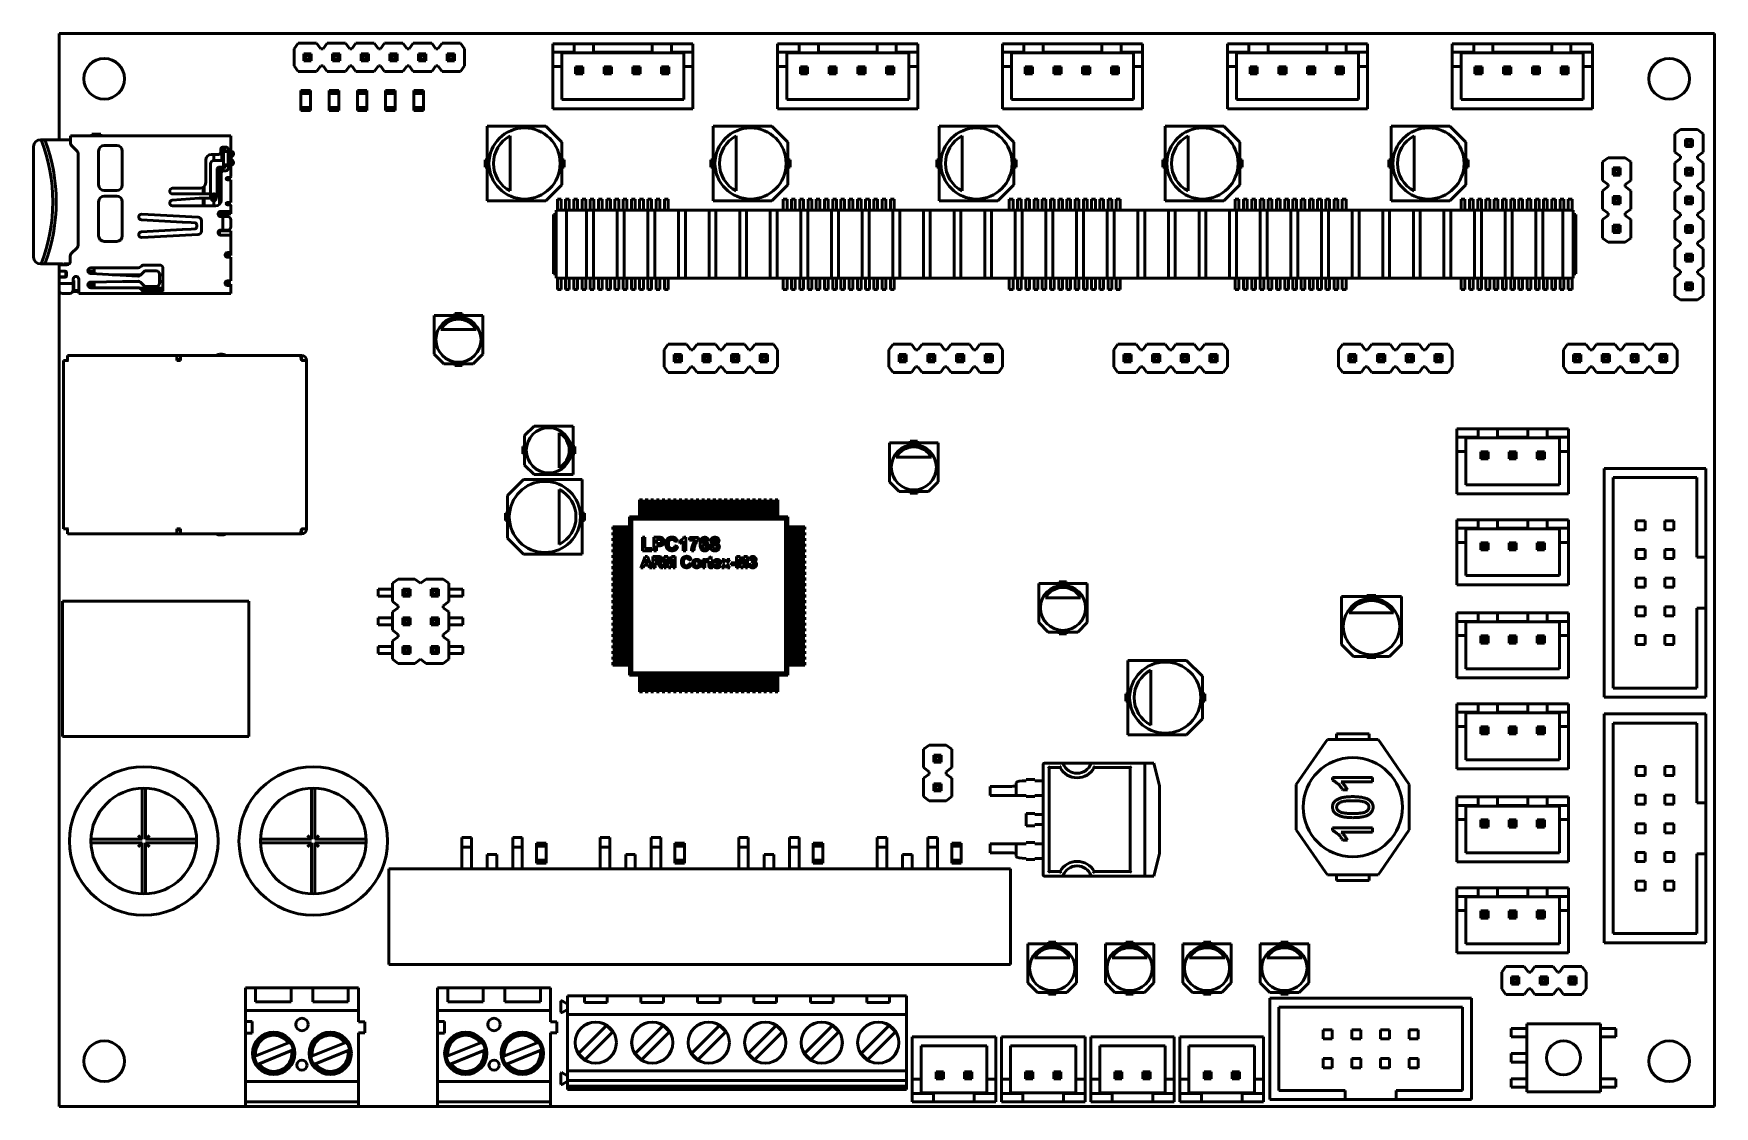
# Model space of a CAD drawing. Header units: inches. Extents: x 2.92 to 8.77, y 2.26 to 6.
import ezdxf

# ---------------------------------------------------------------- set-up
doc = ezdxf.new("R2010")
doc.units = ezdxf.units.IN
doc.header["$MEASUREMENT"] = 0
doc.layers.add('Visible (ANSI)', color=7, linetype='Continuous', lineweight=50)

msp = doc.modelspace()

# ---------------------------------------------------------------- linework, layer by layer
at = {"layer": 'Visible (ANSI)'}
for p, q in [((3.0069, 5.6339), (3.0069, 6.0039)), ((3.0069, 6.0039), (8.7746, 6.0039)), ((8.7746, 6.0039), (8.7746, 2.2638)), ((3.8404, 5.9705), (3.8258, 5.9508)), ((3.8258, 5.9508), (3.8258, 5.8917)), ((3.9043, 5.9705), (3.8404, 5.9705)), ((3.8597, 5.9087), (3.8597, 5.9339)), ((3.8597, 5.9339), (3.8849, 5.9339)), ((3.866, 5.9276), (3.8597, 5.9339)), ((3.866, 5.915), (3.8597, 5.9087)), ((3.866, 5.915), (3.866, 5.9276)), ((3.866, 5.9276), (3.8786, 5.9276)), ((3.8786, 5.915), (3.866, 5.915)), ((3.8849, 5.9339), (3.8786, 5.9276)), ((3.8786, 5.9276), (3.8786, 5.915)), ((3.8849, 5.9087), (3.8786, 5.915)), ((3.8849, 5.9339), (3.8849, 5.9087)), ((3.9189, 5.9508), (3.9043, 5.9705)), ((3.9268, 5.9508), (3.9189, 5.9508)), ((3.9413, 5.9705), (3.9268, 5.9508)), ((4.0053, 5.9705), (3.9413, 5.9705)), ((3.9597, 5.9087), (3.9597, 5.9339)), ((3.9597, 5.9339), (3.9849, 5.9339)), ((3.966, 5.9276), (3.9597, 5.9339)), ((3.966, 5.915), (3.9597, 5.9087)), ((3.966, 5.915), (3.966, 5.9276)), ((3.966, 5.9276), (3.9786, 5.9276)), ((3.9786, 5.915), (3.966, 5.915)), ((3.9849, 5.9339), (3.9786, 5.9276)), ((3.9786, 5.9276), (3.9786, 5.915)), ((3.9849, 5.9087), (3.9786, 5.915)), ((3.9849, 5.9339), (3.9849, 5.9087)), ((4.0199, 5.9508), (4.0053, 5.9705)), ((4.0268, 5.9508), (4.0199, 5.9508)), ((4.0413, 5.9705), (4.0268, 5.9508)), ((4.1053, 5.9705), (4.0413, 5.9705)), ((4.0597, 5.9087), (4.0597, 5.9339)), ((4.0597, 5.9339), (4.0849, 5.9339)), ((4.066, 5.9276), (4.0597, 5.9339)), ((4.066, 5.915), (4.0597, 5.9087)), ((4.066, 5.915), (4.066, 5.9276)), ((4.066, 5.9276), (4.0786, 5.9276)), ((4.0786, 5.915), (4.066, 5.915)), ((4.0849, 5.9339), (4.0786, 5.9276)), ((4.0786, 5.9276), (4.0786, 5.915)), ((4.0849, 5.9087), (4.0786, 5.915)), ((4.0849, 5.9339), (4.0849, 5.9087)), ((4.1199, 5.9508), (4.1053, 5.9705)), ((4.1268, 5.9508), (4.1199, 5.9508)), ((4.1413, 5.9705), (4.1268, 5.9508)), ((4.2053, 5.9705), (4.1413, 5.9705)), ((4.1597, 5.9087), (4.1597, 5.9339)), ((4.1597, 5.9339), (4.1849, 5.9339)), ((4.166, 5.9276), (4.1597, 5.9339)), ((4.166, 5.915), (4.1597, 5.9087)), ((4.166, 5.915), (4.166, 5.9276)), ((4.166, 5.9276), (4.1786, 5.9276)), ((4.1786, 5.915), (4.166, 5.915)), ((4.1849, 5.9339), (4.1786, 5.9276)), ((4.1786, 5.9276), (4.1786, 5.915)), ((4.1849, 5.9087), (4.1786, 5.915)), ((4.1849, 5.9339), (4.1849, 5.9087)), ((4.2199, 5.9508), (4.2053, 5.9705)), ((4.2268, 5.9508), (4.2199, 5.9508)), ((4.2413, 5.9705), (4.2268, 5.9508)), ((4.3053, 5.9705), (4.2413, 5.9705)), ((4.2597, 5.9087), (4.2597, 5.9339)), ((4.2597, 5.9339), (4.2849, 5.9339)), ((4.266, 5.9276), (4.2597, 5.9339)), ((4.266, 5.915), (4.2597, 5.9087)), ((4.266, 5.915), (4.266, 5.9276)), ((4.266, 5.9276), (4.2786, 5.9276)), ((4.2786, 5.915), (4.266, 5.915)), ((4.2849, 5.9339), (4.2786, 5.9276)), ((4.2786, 5.9276), (4.2786, 5.915)), ((4.2849, 5.9087), (4.2786, 5.915)), ((4.2849, 5.9339), (4.2849, 5.9087)), ((4.3199, 5.9508), (4.3053, 5.9705)), ((4.3268, 5.9508), (4.3199, 5.9508)), ((4.3413, 5.9705), (4.3268, 5.9508)), ((4.4053, 5.9705), (4.3413, 5.9705)), ((4.3597, 5.9087), (4.3597, 5.9339)), ((4.3597, 5.9339), (4.3849, 5.9339)), ((4.366, 5.9276), (4.3597, 5.9339)), ((4.366, 5.915), (4.3597, 5.9087)), ((4.366, 5.915), (4.366, 5.9276)), ((4.366, 5.9276), (4.3786, 5.9276)), ((4.3786, 5.915), (4.366, 5.915)), ((4.3849, 5.9339), (4.3786, 5.9276)), ((4.3786, 5.9276), (4.3786, 5.915)), ((4.3849, 5.9087), (4.3786, 5.915)), ((4.3849, 5.9339), (4.3849, 5.9087)), ((4.4199, 5.9508), (4.4053, 5.9705)), ((4.4199, 5.8917), (4.4199, 5.9508)), ((4.7274, 5.9685), (4.7274, 5.939)), ((4.8022, 5.9685), (4.7274, 5.9685)), ((4.7274, 5.8898), (4.7274, 5.939)), ((4.7274, 5.939), (4.8022, 5.939)), ((4.7589, 5.937), (4.7589, 5.8898)), ((4.8022, 5.937), (4.7589, 5.937)), ((4.8691, 5.9685), (4.8022, 5.9685)), ((4.8022, 5.939), (4.8022, 5.9685)), ((4.8022, 5.937), (4.8022, 5.939)), ((4.8691, 5.937), (4.8022, 5.937)), ((5.0738, 5.9685), (4.8691, 5.9685)), ((4.8691, 5.9685), (4.8691, 5.939)), ((4.8691, 5.937), (4.8691, 5.939)), ((4.8691, 5.939), (5.0738, 5.939)), ((5.0738, 5.937), (4.8691, 5.937)), ((5.1407, 5.9685), (5.0738, 5.9685)), ((5.0738, 5.939), (5.0738, 5.9685)), ((5.0738, 5.939), (5.0738, 5.937)), ((5.1407, 5.937), (5.0738, 5.937)), ((5.2156, 5.9685), (5.1407, 5.9685)), ((5.1407, 5.9685), (5.1407, 5.939)), ((5.1407, 5.939), (5.2156, 5.939)), ((5.1407, 5.939), (5.1407, 5.937)), ((5.1841, 5.937), (5.1407, 5.937)), ((5.1841, 5.8898), (5.1841, 5.937)), ((5.2156, 5.939), (5.2156, 5.9685)), ((5.2156, 5.939), (5.2156, 5.8898)), ((5.5108, 5.9685), (5.5108, 5.939)), ((5.5856, 5.9685), (5.5108, 5.9685)), ((5.5108, 5.8898), (5.5108, 5.939)), ((5.5108, 5.939), (5.5856, 5.939)), ((5.5423, 5.937), (5.5423, 5.8898)), ((5.5856, 5.937), (5.5423, 5.937)), ((5.6526, 5.9685), (5.5856, 5.9685)), ((5.5856, 5.939), (5.5856, 5.9685)), ((5.5856, 5.937), (5.5856, 5.939)), ((5.6526, 5.937), (5.5856, 5.937)), ((5.8573, 5.9685), (5.6526, 5.9685)), ((5.6526, 5.9685), (5.6526, 5.939)), ((5.6526, 5.937), (5.6526, 5.939)), ((5.6526, 5.939), (5.8573, 5.939)), ((5.8573, 5.937), (5.6526, 5.937)), ((5.9242, 5.9685), (5.8573, 5.9685)), ((5.8573, 5.939), (5.8573, 5.9685)), ((5.8573, 5.939), (5.8573, 5.937)), ((5.9242, 5.937), (5.8573, 5.937)), ((5.999, 5.9685), (5.9242, 5.9685)), ((5.9242, 5.9685), (5.9242, 5.939)), ((5.9242, 5.939), (5.999, 5.939)), ((5.9242, 5.939), (5.9242, 5.937)), ((5.9675, 5.937), (5.9242, 5.937)), ((5.9675, 5.8898), (5.9675, 5.937)), ((5.999, 5.939), (5.999, 5.9685)), ((5.999, 5.939), (5.999, 5.8898)), ((6.2943, 5.9685), (6.2943, 5.939)), ((6.3691, 5.9685), (6.2943, 5.9685)), ((6.2943, 5.8898), (6.2943, 5.939)), ((6.2943, 5.939), (6.3691, 5.939)), ((6.3258, 5.937), (6.3258, 5.8898)), ((6.3691, 5.937), (6.3258, 5.937)), ((6.436, 5.9685), (6.3691, 5.9685)), ((6.3691, 5.939), (6.3691, 5.9685)), ((6.3691, 5.937), (6.3691, 5.939)), ((6.436, 5.937), (6.3691, 5.937)), ((6.6407, 5.9685), (6.436, 5.9685)), ((6.436, 5.9685), (6.436, 5.939)), ((6.436, 5.937), (6.436, 5.939)), ((6.436, 5.939), (6.6407, 5.939)), ((6.6407, 5.937), (6.436, 5.937)), ((6.7077, 5.9685), (6.6407, 5.9685)), ((6.6407, 5.939), (6.6407, 5.9685)), ((6.6407, 5.939), (6.6407, 5.937)), ((6.7077, 5.937), (6.6407, 5.937)), ((6.7825, 5.9685), (6.7077, 5.9685)), ((6.7077, 5.9685), (6.7077, 5.939)), ((6.7077, 5.939), (6.7825, 5.939)), ((6.7077, 5.939), (6.7077, 5.937)), ((6.751, 5.937), (6.7077, 5.937)), ((6.751, 5.8898), (6.751, 5.937)), ((6.7825, 5.939), (6.7825, 5.9685)), ((6.7825, 5.939), (6.7825, 5.8898)), ((7.0778, 5.9685), (7.0778, 5.939)), ((7.1526, 5.9685), (7.0778, 5.9685)), ((7.0778, 5.8898), (7.0778, 5.939)), ((7.0778, 5.939), (7.1526, 5.939)), ((7.1093, 5.937), (7.1093, 5.8898)), ((7.1526, 5.937), (7.1093, 5.937)), ((7.2195, 5.9685), (7.1526, 5.9685)), ((7.1526, 5.939), (7.1526, 5.9685)), ((7.1526, 5.937), (7.1526, 5.939)), ((7.2195, 5.937), (7.1526, 5.937)), ((7.4242, 5.9685), (7.2195, 5.9685)), ((7.2195, 5.9685), (7.2195, 5.939)), ((7.2195, 5.937), (7.2195, 5.939)), ((7.2195, 5.939), (7.4242, 5.939)), ((7.4242, 5.937), (7.2195, 5.937)), ((7.4911, 5.9685), (7.4242, 5.9685)), ((7.4242, 5.939), (7.4242, 5.9685)), ((7.4242, 5.939), (7.4242, 5.937)), ((7.4911, 5.937), (7.4242, 5.937)), ((7.5659, 5.9685), (7.4911, 5.9685)), ((7.4911, 5.9685), (7.4911, 5.939)), ((7.4911, 5.939), (7.5659, 5.939)), ((7.4911, 5.939), (7.4911, 5.937)), ((7.5344, 5.937), (7.4911, 5.937)), ((7.5344, 5.8898), (7.5344, 5.937)), ((7.5659, 5.939), (7.5659, 5.9685)), ((7.5659, 5.939), (7.5659, 5.8898)), ((7.8612, 5.9685), (7.8612, 5.939)), ((7.936, 5.9685), (7.8612, 5.9685)), ((7.8612, 5.8898), (7.8612, 5.939)), ((7.8612, 5.939), (7.936, 5.939)), ((7.8927, 5.937), (7.8927, 5.8898)), ((7.936, 5.937), (7.8927, 5.937)), ((8.003, 5.9685), (7.936, 5.9685)), ((7.936, 5.939), (7.936, 5.9685)), ((7.936, 5.937), (7.936, 5.939)), ((8.003, 5.937), (7.936, 5.937)), ((8.2077, 5.9685), (8.003, 5.9685)), ((8.003, 5.9685), (8.003, 5.939)), ((8.003, 5.937), (8.003, 5.939)), ((8.003, 5.939), (8.2077, 5.939)), ((8.2077, 5.937), (8.003, 5.937)), ((8.2746, 5.9685), (8.2077, 5.9685)), ((8.2077, 5.939), (8.2077, 5.9685)), ((8.2077, 5.939), (8.2077, 5.937)), ((8.2746, 5.937), (8.2077, 5.937)), ((8.3494, 5.9685), (8.2746, 5.9685)), ((8.2746, 5.9685), (8.2746, 5.939)), ((8.2746, 5.939), (8.3494, 5.939)), ((8.2746, 5.939), (8.2746, 5.937)), ((8.3179, 5.937), (8.2746, 5.937)), ((8.3179, 5.8898), (8.3179, 5.937)), ((8.3494, 5.939), (8.3494, 5.9685)), ((8.3494, 5.939), (8.3494, 5.8898)), ((3.8258, 5.8917), (3.8404, 5.872)), ((3.8404, 5.872), (3.9043, 5.872)), ((3.8849, 5.9087), (3.8597, 5.9087)), ((3.9043, 5.872), (3.9189, 5.8917)), ((3.9189, 5.8917), (3.9268, 5.8917)), ((3.9268, 5.8917), (3.9413, 5.872)), ((3.9413, 5.872), (4.0053, 5.872)), ((3.9849, 5.9087), (3.9597, 5.9087)), ((4.0053, 5.872), (4.0199, 5.8917)), ((4.0199, 5.8917), (4.0268, 5.8917)), ((4.0268, 5.8917), (4.0413, 5.872)), ((4.0413, 5.872), (4.1053, 5.872)), ((4.0849, 5.9087), (4.0597, 5.9087)), ((4.1053, 5.872), (4.1199, 5.8917)), ((4.1199, 5.8917), (4.1268, 5.8917)), ((4.1268, 5.8917), (4.1413, 5.872)), ((4.1413, 5.872), (4.2053, 5.872)), ((4.1849, 5.9087), (4.1597, 5.9087)), ((4.2053, 5.872), (4.2199, 5.8917)), ((4.2199, 5.8917), (4.2268, 5.8917)), ((4.2268, 5.8917), (4.2413, 5.872)), ((4.2413, 5.872), (4.3053, 5.872)), ((4.2849, 5.9087), (4.2597, 5.9087)), ((4.3053, 5.872), (4.3199, 5.8917)), ((4.3199, 5.8917), (4.3268, 5.8917)), ((4.3268, 5.8917), (4.3413, 5.872)), ((4.3413, 5.872), (4.4053, 5.872)), ((4.3849, 5.9087), (4.3597, 5.9087)), ((4.4053, 5.872), (4.4199, 5.8917)), ((4.7589, 5.8898), (4.7274, 5.8898)), ((4.7274, 5.8898), (4.7274, 5.7421)), ((4.7589, 5.7736), (4.7589, 5.8898)), ((4.8065, 5.8886), (4.8317, 5.8886)), ((4.8065, 5.8634), (4.8065, 5.8886)), ((4.8144, 5.8807), (4.8065, 5.8886)), ((4.8065, 5.8634), (4.8144, 5.8713)), ((4.8317, 5.8634), (4.8065, 5.8634)), ((4.8238, 5.8807), (4.8144, 5.8807)), ((4.8144, 5.8807), (4.8144, 5.8713)), ((4.8144, 5.8713), (4.8238, 5.8713)), ((4.8238, 5.8807), (4.8317, 5.8886)), ((4.8238, 5.8713), (4.8238, 5.8807)), ((4.8317, 5.8634), (4.8238, 5.8713)), ((4.8317, 5.8886), (4.8317, 5.8634)), ((4.9065, 5.8886), (4.9317, 5.8886)), ((4.9065, 5.8634), (4.9065, 5.8886)), ((4.9144, 5.8807), (4.9065, 5.8886)), ((4.9065, 5.8634), (4.9144, 5.8713)), ((4.9317, 5.8634), (4.9065, 5.8634)), ((4.9238, 5.8807), (4.9144, 5.8807)), ((4.9144, 5.8807), (4.9144, 5.8713)), ((4.9144, 5.8713), (4.9238, 5.8713)), ((4.9238, 5.8807), (4.9317, 5.8886)), ((4.9238, 5.8713), (4.9238, 5.8807)), ((4.9317, 5.8634), (4.9238, 5.8713)), ((4.9317, 5.8886), (4.9317, 5.8634)), ((5.0065, 5.8886), (5.0317, 5.8886)), ((5.0065, 5.8634), (5.0065, 5.8886)), ((5.0144, 5.8807), (5.0065, 5.8886)), ((5.0065, 5.8634), (5.0144, 5.8713)), ((5.0317, 5.8634), (5.0065, 5.8634)), ((5.0238, 5.8807), (5.0144, 5.8807)), ((5.0144, 5.8807), (5.0144, 5.8713)), ((5.0144, 5.8713), (5.0238, 5.8713)), ((5.0238, 5.8807), (5.0317, 5.8886)), ((5.0238, 5.8713), (5.0238, 5.8807)), ((5.0317, 5.8634), (5.0238, 5.8713)), ((5.0317, 5.8886), (5.0317, 5.8634)), ((5.1065, 5.8634), (5.1065, 5.8886)), ((5.1065, 5.8886), (5.1317, 5.8886)), ((5.1144, 5.8807), (5.1065, 5.8886)), ((5.1144, 5.8713), (5.1065, 5.8634)), ((5.1317, 5.8634), (5.1065, 5.8634)), ((5.1144, 5.8713), (5.1144, 5.8807)), ((5.1144, 5.8807), (5.1238, 5.8807)), ((5.1238, 5.8713), (5.1144, 5.8713)), ((5.1317, 5.8886), (5.1238, 5.8807)), ((5.1238, 5.8807), (5.1238, 5.8713)), ((5.1317, 5.8634), (5.1238, 5.8713)), ((5.1317, 5.8886), (5.1317, 5.8634)), ((5.2156, 5.8898), (5.1841, 5.8898)), ((5.1841, 5.8898), (5.1841, 5.7736)), ((5.2156, 5.7421), (5.2156, 5.8898)), ((5.5423, 5.8898), (5.5108, 5.8898)), ((5.5108, 5.8898), (5.5108, 5.7421)), ((5.5423, 5.7736), (5.5423, 5.8898)), ((5.59, 5.8886), (5.6152, 5.8886)), ((5.59, 5.8634), (5.59, 5.8886)), ((5.5978, 5.8807), (5.59, 5.8886)), ((5.59, 5.8634), (5.5978, 5.8713)), ((5.6152, 5.8634), (5.59, 5.8634)), ((5.6073, 5.8807), (5.5978, 5.8807)), ((5.5978, 5.8807), (5.5978, 5.8713)), ((5.5978, 5.8713), (5.6073, 5.8713)), ((5.6073, 5.8807), (5.6152, 5.8886)), ((5.6073, 5.8713), (5.6073, 5.8807)), ((5.6152, 5.8634), (5.6073, 5.8713)), ((5.6152, 5.8886), (5.6152, 5.8634)), ((5.69, 5.8886), (5.7152, 5.8886)), ((5.69, 5.8634), (5.69, 5.8886)), ((5.6978, 5.8807), (5.69, 5.8886)), ((5.69, 5.8634), (5.6978, 5.8713)), ((5.7152, 5.8634), (5.69, 5.8634)), ((5.7073, 5.8807), (5.6978, 5.8807)), ((5.6978, 5.8807), (5.6978, 5.8713)), ((5.6978, 5.8713), (5.7073, 5.8713)), ((5.7073, 5.8807), (5.7152, 5.8886)), ((5.7073, 5.8713), (5.7073, 5.8807)), ((5.7152, 5.8634), (5.7073, 5.8713)), ((5.7152, 5.8886), (5.7152, 5.8634)), ((5.79, 5.8886), (5.8152, 5.8886)), ((5.79, 5.8634), (5.79, 5.8886)), ((5.7978, 5.8807), (5.79, 5.8886)), ((5.79, 5.8634), (5.7978, 5.8713)), ((5.8152, 5.8634), (5.79, 5.8634)), ((5.8073, 5.8807), (5.7978, 5.8807)), ((5.7978, 5.8807), (5.7978, 5.8713)), ((5.7978, 5.8713), (5.8073, 5.8713)), ((5.8073, 5.8807), (5.8152, 5.8886)), ((5.8073, 5.8713), (5.8073, 5.8807)), ((5.8152, 5.8634), (5.8073, 5.8713)), ((5.8152, 5.8886), (5.8152, 5.8634)), ((5.89, 5.8634), (5.89, 5.8886)), ((5.89, 5.8886), (5.9152, 5.8886)), ((5.8978, 5.8807), (5.89, 5.8886)), ((5.8978, 5.8713), (5.89, 5.8634)), ((5.9152, 5.8634), (5.89, 5.8634)), ((5.8978, 5.8713), (5.8978, 5.8807)), ((5.8978, 5.8807), (5.9073, 5.8807)), ((5.9073, 5.8713), (5.8978, 5.8713)), ((5.9152, 5.8886), (5.9073, 5.8807)), ((5.9073, 5.8807), (5.9073, 5.8713)), ((5.9152, 5.8634), (5.9073, 5.8713)), ((5.9152, 5.8886), (5.9152, 5.8634)), ((5.999, 5.8898), (5.9675, 5.8898)), ((5.9675, 5.8898), (5.9675, 5.7736)), ((5.999, 5.7421), (5.999, 5.8898)), ((6.3258, 5.8898), (6.2943, 5.8898)), ((6.2943, 5.8898), (6.2943, 5.7421)), ((6.3258, 5.7736), (6.3258, 5.8898)), ((6.3734, 5.8886), (6.3986, 5.8886)), ((6.3734, 5.8634), (6.3734, 5.8886)), ((6.3813, 5.8807), (6.3734, 5.8886)), ((6.3734, 5.8634), (6.3813, 5.8713)), ((6.3986, 5.8634), (6.3734, 5.8634)), ((6.3907, 5.8807), (6.3813, 5.8807)), ((6.3813, 5.8807), (6.3813, 5.8713)), ((6.3813, 5.8713), (6.3907, 5.8713)), ((6.3907, 5.8807), (6.3986, 5.8886)), ((6.3907, 5.8713), (6.3907, 5.8807)), ((6.3986, 5.8634), (6.3907, 5.8713)), ((6.3986, 5.8886), (6.3986, 5.8634)), ((6.4734, 5.8886), (6.4986, 5.8886)), ((6.4734, 5.8634), (6.4734, 5.8886)), ((6.4813, 5.8807), (6.4734, 5.8886)), ((6.4734, 5.8634), (6.4813, 5.8713)), ((6.4986, 5.8634), (6.4734, 5.8634)), ((6.4907, 5.8807), (6.4813, 5.8807)), ((6.4813, 5.8807), (6.4813, 5.8713)), ((6.4813, 5.8713), (6.4907, 5.8713)), ((6.4907, 5.8807), (6.4986, 5.8886)), ((6.4907, 5.8713), (6.4907, 5.8807)), ((6.4986, 5.8634), (6.4907, 5.8713)), ((6.4986, 5.8886), (6.4986, 5.8634)), ((6.5734, 5.8886), (6.5986, 5.8886)), ((6.5734, 5.8634), (6.5734, 5.8886)), ((6.5813, 5.8807), (6.5734, 5.8886)), ((6.5734, 5.8634), (6.5813, 5.8713)), ((6.5986, 5.8634), (6.5734, 5.8634)), ((6.5907, 5.8807), (6.5813, 5.8807)), ((6.5813, 5.8807), (6.5813, 5.8713)), ((6.5813, 5.8713), (6.5907, 5.8713)), ((6.5907, 5.8807), (6.5986, 5.8886)), ((6.5907, 5.8713), (6.5907, 5.8807)), ((6.5986, 5.8634), (6.5907, 5.8713)), ((6.5986, 5.8886), (6.5986, 5.8634)), ((6.6734, 5.8634), (6.6734, 5.8886)), ((6.6734, 5.8886), (6.6986, 5.8886)), ((6.6813, 5.8807), (6.6734, 5.8886)), ((6.6813, 5.8713), (6.6734, 5.8634)), ((6.6986, 5.8634), (6.6734, 5.8634)), ((6.6813, 5.8713), (6.6813, 5.8807)), ((6.6813, 5.8807), (6.6907, 5.8807)), ((6.6907, 5.8713), (6.6813, 5.8713)), ((6.6986, 5.8886), (6.6907, 5.8807)), ((6.6907, 5.8807), (6.6907, 5.8713)), ((6.6986, 5.8634), (6.6907, 5.8713)), ((6.6986, 5.8886), (6.6986, 5.8634)), ((6.7825, 5.8898), (6.751, 5.8898)), ((6.751, 5.8898), (6.751, 5.7736)), ((6.7825, 5.7421), (6.7825, 5.8898)), ((7.1093, 5.8898), (7.0778, 5.8898)), ((7.0778, 5.8898), (7.0778, 5.7421)), ((7.1093, 5.7736), (7.1093, 5.8898)), ((7.1569, 5.8886), (7.1821, 5.8886)), ((7.1569, 5.8634), (7.1569, 5.8886)), ((7.1648, 5.8807), (7.1569, 5.8886)), ((7.1569, 5.8634), (7.1648, 5.8713)), ((7.1821, 5.8634), (7.1569, 5.8634)), ((7.1742, 5.8807), (7.1648, 5.8807)), ((7.1648, 5.8807), (7.1648, 5.8713)), ((7.1648, 5.8713), (7.1742, 5.8713)), ((7.1742, 5.8807), (7.1821, 5.8886)), ((7.1742, 5.8713), (7.1742, 5.8807)), ((7.1821, 5.8634), (7.1742, 5.8713)), ((7.1821, 5.8886), (7.1821, 5.8634)), ((7.2569, 5.8886), (7.2821, 5.8886)), ((7.2569, 5.8634), (7.2569, 5.8886)), ((7.2648, 5.8807), (7.2569, 5.8886)), ((7.2569, 5.8634), (7.2648, 5.8713)), ((7.2821, 5.8634), (7.2569, 5.8634)), ((7.2742, 5.8807), (7.2648, 5.8807)), ((7.2648, 5.8807), (7.2648, 5.8713)), ((7.2648, 5.8713), (7.2742, 5.8713)), ((7.2742, 5.8807), (7.2821, 5.8886)), ((7.2742, 5.8713), (7.2742, 5.8807)), ((7.2821, 5.8634), (7.2742, 5.8713)), ((7.2821, 5.8886), (7.2821, 5.8634)), ((7.3569, 5.8886), (7.3821, 5.8886)), ((7.3569, 5.8634), (7.3569, 5.8886)), ((7.3648, 5.8807), (7.3569, 5.8886)), ((7.3569, 5.8634), (7.3648, 5.8713)), ((7.3821, 5.8634), (7.3569, 5.8634)), ((7.3742, 5.8807), (7.3648, 5.8807)), ((7.3648, 5.8807), (7.3648, 5.8713)), ((7.3648, 5.8713), (7.3742, 5.8713)), ((7.3742, 5.8807), (7.3821, 5.8886)), ((7.3742, 5.8713), (7.3742, 5.8807)), ((7.3821, 5.8634), (7.3742, 5.8713)), ((7.3821, 5.8886), (7.3821, 5.8634)), ((7.4569, 5.8634), (7.4569, 5.8886)), ((7.4569, 5.8886), (7.4821, 5.8886)), ((7.4648, 5.8807), (7.4569, 5.8886)), ((7.4648, 5.8713), (7.4569, 5.8634)), ((7.4821, 5.8634), (7.4569, 5.8634)), ((7.4648, 5.8713), (7.4648, 5.8807)), ((7.4648, 5.8807), (7.4742, 5.8807)), ((7.4742, 5.8713), (7.4648, 5.8713)), ((7.4821, 5.8886), (7.4742, 5.8807)), ((7.4742, 5.8807), (7.4742, 5.8713)), ((7.4821, 5.8634), (7.4742, 5.8713)), ((7.4821, 5.8886), (7.4821, 5.8634)), ((7.5659, 5.8898), (7.5344, 5.8898)), ((7.5344, 5.8898), (7.5344, 5.7736)), ((7.5659, 5.7421), (7.5659, 5.8898)), ((7.8927, 5.8898), (7.8612, 5.8898)), ((7.8612, 5.8898), (7.8612, 5.7421)), ((7.8927, 5.7736), (7.8927, 5.8898)), ((7.9404, 5.8886), (7.9656, 5.8886)), ((7.9404, 5.8634), (7.9404, 5.8886)), ((7.9482, 5.8807), (7.9404, 5.8886)), ((7.9404, 5.8634), (7.9482, 5.8713)), ((7.9656, 5.8634), (7.9404, 5.8634)), ((7.9577, 5.8807), (7.9482, 5.8807)), ((7.9482, 5.8807), (7.9482, 5.8713)), ((7.9482, 5.8713), (7.9577, 5.8713)), ((7.9577, 5.8807), (7.9656, 5.8886)), ((7.9577, 5.8713), (7.9577, 5.8807)), ((7.9656, 5.8634), (7.9577, 5.8713)), ((7.9656, 5.8886), (7.9656, 5.8634)), ((8.0404, 5.8886), (8.0656, 5.8886)), ((8.0404, 5.8634), (8.0404, 5.8886)), ((8.0482, 5.8807), (8.0404, 5.8886)), ((8.0404, 5.8634), (8.0482, 5.8713)), ((8.0656, 5.8634), (8.0404, 5.8634)), ((8.0577, 5.8807), (8.0482, 5.8807)), ((8.0482, 5.8807), (8.0482, 5.8713)), ((8.0482, 5.8713), (8.0577, 5.8713)), ((8.0577, 5.8807), (8.0656, 5.8886)), ((8.0577, 5.8713), (8.0577, 5.8807)), ((8.0656, 5.8634), (8.0577, 5.8713)), ((8.0656, 5.8886), (8.0656, 5.8634)), ((8.1404, 5.8886), (8.1656, 5.8886)), ((8.1404, 5.8634), (8.1404, 5.8886)), ((8.1482, 5.8807), (8.1404, 5.8886)), ((8.1404, 5.8634), (8.1482, 5.8713)), ((8.1656, 5.8634), (8.1404, 5.8634)), ((8.1577, 5.8807), (8.1482, 5.8807)), ((8.1482, 5.8807), (8.1482, 5.8713)), ((8.1482, 5.8713), (8.1577, 5.8713)), ((8.1577, 5.8807), (8.1656, 5.8886)), ((8.1577, 5.8713), (8.1577, 5.8807)), ((8.1656, 5.8634), (8.1577, 5.8713)), ((8.1656, 5.8886), (8.1656, 5.8634)), ((8.2404, 5.8634), (8.2404, 5.8886)), ((8.2404, 5.8886), (8.2656, 5.8886)), ((8.2482, 5.8807), (8.2404, 5.8886)), ((8.2482, 5.8713), (8.2404, 5.8634)), ((8.2656, 5.8634), (8.2404, 5.8634)), ((8.2482, 5.8713), (8.2482, 5.8807)), ((8.2482, 5.8807), (8.2577, 5.8807)), ((8.2577, 5.8713), (8.2482, 5.8713)), ((8.2656, 5.8886), (8.2577, 5.8807)), ((8.2577, 5.8807), (8.2577, 5.8713)), ((8.2656, 5.8634), (8.2577, 5.8713)), ((8.2656, 5.8886), (8.2656, 5.8634)), ((8.3494, 5.8898), (8.3179, 5.8898)), ((8.3179, 5.8898), (8.3179, 5.7736)), ((8.3494, 5.7421), (8.3494, 5.8898)), ((3.8494, 5.8051), (3.8494, 5.7953)), ((3.8829, 5.8051), (3.8494, 5.8051)), ((3.8829, 5.7953), (3.8829, 5.8051)), ((3.9478, 5.8051), (3.9478, 5.7953)), ((3.9813, 5.8051), (3.9478, 5.8051)), ((3.9813, 5.7953), (3.9813, 5.8051)), ((4.0463, 5.8051), (4.0463, 5.7953)), ((4.0797, 5.8051), (4.0463, 5.8051)), ((4.0797, 5.7953), (4.0797, 5.8051)), ((4.1447, 5.8051), (4.1447, 5.7953)), ((4.1781, 5.8051), (4.1447, 5.8051)), ((4.1781, 5.7953), (4.1781, 5.8051)), ((4.2431, 5.8051), (4.2431, 5.7953)), ((4.2766, 5.8051), (4.2431, 5.8051)), ((4.2766, 5.7953), (4.2766, 5.8051)), ((3.8494, 5.7953), (3.8494, 5.7461)), ((3.8829, 5.7953), (3.8494, 5.7953)), ((3.8494, 5.7461), (3.8494, 5.7362)), ((3.8494, 5.7461), (3.8829, 5.7461)), ((3.8829, 5.7461), (3.8829, 5.7953)), ((3.8829, 5.7362), (3.8829, 5.7461)), ((3.9478, 5.7953), (3.9478, 5.7461)), ((3.9813, 5.7953), (3.9478, 5.7953)), ((3.9478, 5.7461), (3.9478, 5.7362)), ((3.9478, 5.7461), (3.9813, 5.7461)), ((3.9813, 5.7461), (3.9813, 5.7953)), ((3.9813, 5.7362), (3.9813, 5.7461)), ((4.0463, 5.7953), (4.0463, 5.7461)), ((4.0797, 5.7953), (4.0463, 5.7953)), ((4.0463, 5.7461), (4.0463, 5.7362)), ((4.0463, 5.7461), (4.0797, 5.7461)), ((4.0797, 5.7461), (4.0797, 5.7953)), ((4.0797, 5.7362), (4.0797, 5.7461)), ((4.1447, 5.7953), (4.1447, 5.7461)), ((4.1781, 5.7953), (4.1447, 5.7953)), ((4.1447, 5.7461), (4.1447, 5.7362)), ((4.1447, 5.7461), (4.1781, 5.7461)), ((4.1781, 5.7461), (4.1781, 5.7953)), ((4.1781, 5.7362), (4.1781, 5.7461)), ((4.2431, 5.7953), (4.2431, 5.7461)), ((4.2766, 5.7953), (4.2431, 5.7953)), ((4.2431, 5.7461), (4.2431, 5.7362)), ((4.2431, 5.7461), (4.2766, 5.7461)), ((4.2766, 5.7461), (4.2766, 5.7953)), ((4.2766, 5.7362), (4.2766, 5.7461)), ((4.7274, 5.7421), (5.2156, 5.7421)), ((5.1841, 5.7736), (4.7589, 5.7736)), ((5.5108, 5.7421), (5.999, 5.7421)), ((5.9675, 5.7736), (5.5423, 5.7736)), ((6.2943, 5.7421), (6.7825, 5.7421)), ((6.751, 5.7736), (6.3258, 5.7736)), ((7.0778, 5.7421), (7.5659, 5.7421)), ((7.5344, 5.7736), (7.1093, 5.7736)), ((7.8612, 5.7421), (8.3494, 5.7421)), ((8.3179, 5.7736), (7.8927, 5.7736)), ((3.8494, 5.7362), (3.8829, 5.7362)), ((3.9478, 5.7362), (3.9813, 5.7362)), ((4.0463, 5.7362), (4.0797, 5.7362)), ((4.1447, 5.7362), (4.1781, 5.7362)), ((4.2431, 5.7362), (4.2766, 5.7362)), ((4.499, 5.6811), (4.7032, 5.6811)), ((4.499, 5.4213), (4.499, 5.6811)), ((4.7032, 5.6811), (4.7589, 5.6254)), ((5.2864, 5.6811), (5.4906, 5.6811)), ((5.2864, 5.4213), (5.2864, 5.6811)), ((5.4906, 5.6811), (5.5463, 5.6254)), ((6.0738, 5.6811), (6.278, 5.6811)), ((6.0738, 5.4213), (6.0738, 5.6811)), ((6.278, 5.6811), (6.3337, 5.6254)), ((6.8612, 5.6811), (7.0654, 5.6811)), ((6.8612, 5.4213), (6.8612, 5.6811)), ((7.0654, 5.6811), (7.1211, 5.6254)), ((7.6486, 5.6811), (7.8528, 5.6811)), ((7.6486, 5.4213), (7.6486, 5.6811)), ((7.8528, 5.6811), (7.9085, 5.6254)), ((2.945, 5.6339), (2.9419, 5.6339)), ((2.9577, 5.6339), (2.945, 5.6339)), ((2.9577, 5.6339), (3.0463, 5.6339)), ((3.0463, 5.6476), (3.0463, 5.6398)), ((3.6053, 5.6476), (3.0463, 5.6476)), ((3.0463, 5.6229), (3.0463, 5.6398)), ((3.1211, 5.6476), (3.1211, 5.6535)), ((3.1526, 5.6535), (3.1211, 5.6535)), ((3.1526, 5.6476), (3.1526, 5.6535)), ((3.6053, 5.6398), (3.6053, 5.6476)), ((3.6053, 5.6398), (3.6053, 5.5059)), ((4.5787, 5.4553), (4.5787, 5.6471)), ((4.7589, 5.6254), (4.7589, 5.4769)), ((5.3661, 5.4553), (5.3661, 5.6471)), ((5.5463, 5.6254), (5.5463, 5.4769)), ((6.1535, 5.4553), (6.1535, 5.6471)), ((6.3337, 5.6254), (6.3337, 5.4769)), ((6.9409, 5.4553), (6.9409, 5.6471)), ((7.1211, 5.6254), (7.1211, 5.4769)), ((7.7283, 5.4553), (7.7283, 5.6471)), ((7.9085, 5.6254), (7.9085, 5.4769)), ((8.6565, 5.6693), (8.6368, 5.6547)), ((8.6368, 5.6547), (8.6368, 5.5907)), ((8.7156, 5.6693), (8.6565, 5.6693)), ((8.6734, 5.6101), (8.6734, 5.6353)), ((8.6734, 5.6353), (8.6986, 5.6353)), ((8.6797, 5.629), (8.6734, 5.6353)), ((8.6797, 5.6164), (8.6797, 5.629)), ((8.6797, 5.629), (8.6923, 5.629)), ((8.6923, 5.629), (8.6986, 5.6353)), ((8.6923, 5.629), (8.6923, 5.6164)), ((8.6986, 5.6353), (8.6986, 5.6101)), ((8.7352, 5.6547), (8.7156, 5.6693)), ((8.7352, 5.5907), (8.7352, 5.6547)), ((2.9183, 5.6102), (2.9183, 5.2244)), ((3.0704, 5.5939), (3.0497, 5.6145)), ((3.0738, 5.2658), (3.0738, 5.5855)), ((3.1447, 5.5945), (3.1447, 5.4764)), ((3.2077, 5.6142), (3.1644, 5.6142)), ((3.2274, 5.4764), (3.2274, 5.5945)), ((3.5624, 5.5827), (3.5376, 5.5827)), ((3.5463, 5.5827), (3.5463, 5.5616)), ((3.5682, 5.5852), (3.5699, 5.5852)), ((3.5699, 5.5852), (3.5699, 5.5881)), ((3.5699, 5.5852), (3.5738, 5.5852)), ((3.5703, 5.6004), (3.5703, 5.5906)), ((3.5738, 5.602), (3.5714, 5.6044)), ((3.5725, 5.6059), (3.5837, 5.6059)), ((3.5738, 5.601), (3.5738, 5.602)), ((3.5738, 5.602), (3.5797, 5.602)), ((3.5797, 5.601), (3.5738, 5.601)), ((3.5738, 5.601), (3.5738, 5.5616)), ((3.588, 5.6083), (3.5781, 5.6083)), ((3.5837, 5.6059), (3.5797, 5.602)), ((3.5797, 5.602), (3.5797, 5.601)), ((3.5797, 5.601), (3.5797, 5.5616)), ((3.5797, 5.5945), (3.5837, 5.5945)), ((3.5797, 5.5931), (3.5837, 5.5931)), ((3.5837, 5.6059), (3.5837, 5.5945)), ((3.5837, 5.5945), (3.5959, 5.5945)), ((3.5959, 5.5931), (3.5837, 5.5931)), ((3.5959, 5.5335), (3.5959, 5.6004)), ((3.6073, 5.5931), (3.6053, 5.5931)), ((3.6089, 5.5751), (3.6129, 5.579)), ((3.6129, 5.56), (3.6089, 5.5639)), ((3.6152, 5.5846), (3.6152, 5.5852)), ((4.499, 5.564), (4.4911, 5.564)), ((4.4911, 5.5384), (4.4911, 5.564)), ((4.7589, 5.564), (4.7667, 5.564)), ((4.7667, 5.564), (4.7667, 5.5384)), ((5.2864, 5.564), (5.2785, 5.564)), ((5.2785, 5.5384), (5.2785, 5.564)), ((5.5463, 5.564), (5.5541, 5.564)), ((5.5541, 5.564), (5.5541, 5.5384)), ((6.0738, 5.564), (6.0659, 5.564)), ((6.0659, 5.5384), (6.0659, 5.564)), ((6.3337, 5.564), (6.3415, 5.564)), ((6.3415, 5.564), (6.3415, 5.5384)), ((6.8612, 5.564), (6.8533, 5.564)), ((6.8533, 5.5384), (6.8533, 5.564)), ((7.1211, 5.564), (7.1289, 5.564)), ((7.1289, 5.564), (7.1289, 5.5384)), ((7.6486, 5.564), (7.6407, 5.564)), ((7.6407, 5.5384), (7.6407, 5.564)), ((7.9085, 5.564), (7.9163, 5.564)), ((7.9163, 5.564), (7.9163, 5.5384)), ((8.4045, 5.5709), (8.3848, 5.5563)), ((8.4636, 5.5709), (8.4045, 5.5709)), ((8.4833, 5.5563), (8.4636, 5.5709)), ((8.6368, 5.5907), (8.6565, 5.5762)), ((8.6565, 5.5683), (8.6368, 5.5537)), ((8.6565, 5.5762), (8.6565, 5.5683)), ((8.6734, 5.6101), (8.6797, 5.6164)), ((8.6986, 5.6101), (8.6734, 5.6101)), ((8.6923, 5.6164), (8.6797, 5.6164)), ((8.6986, 5.6101), (8.6923, 5.6164)), ((8.7156, 5.5762), (8.7352, 5.5907)), ((8.7156, 5.5683), (8.7156, 5.5762)), ((8.7352, 5.5537), (8.7156, 5.5683)), ((3.5179, 5.563), (3.5179, 5.4843)), ((3.5344, 5.5322), (3.5344, 5.5498)), ((3.5344, 5.5319), (3.5344, 5.5322)), ((3.5344, 5.4797), (3.5344, 5.5319)), ((3.5463, 5.5616), (3.5719, 5.5616)), ((3.5581, 5.532), (3.5581, 5.4797)), ((3.5719, 5.538), (3.564, 5.538)), ((3.5659, 5.538), (3.5659, 5.5248)), ((3.5659, 5.5248), (3.5659, 5.4088)), ((3.5659, 5.5248), (3.5767, 5.5248)), ((3.5699, 5.5331), (3.5699, 5.538)), ((3.5699, 5.5331), (3.5738, 5.537)), ((3.5837, 5.5331), (3.5699, 5.5331)), ((3.5719, 5.5616), (3.5797, 5.5616)), ((3.5797, 5.538), (3.5719, 5.538)), ((3.5722, 5.4232), (3.5722, 5.5177)), ((3.5738, 5.537), (3.5738, 5.538)), ((3.5797, 5.537), (3.5738, 5.537)), ((3.5797, 5.5616), (3.5797, 5.538)), ((3.5837, 5.5459), (3.5797, 5.5459)), ((3.5837, 5.5445), (3.5797, 5.5445)), ((3.5797, 5.538), (3.5797, 5.537)), ((3.5797, 5.537), (3.5837, 5.5331)), ((3.5801, 5.5256), (3.588, 5.5256)), ((3.5837, 5.5459), (3.5959, 5.5459)), ((3.5959, 5.5445), (3.5837, 5.5445)), ((3.5837, 5.5445), (3.5837, 5.5331)), ((3.6053, 5.5459), (3.6073, 5.5459)), ((3.6152, 5.5537), (3.6152, 5.5544)), ((4.499, 5.5384), (4.4911, 5.5384)), ((4.7589, 5.5384), (4.7667, 5.5384)), ((5.2864, 5.5384), (5.2785, 5.5384)), ((5.5463, 5.5384), (5.5541, 5.5384)), ((6.0738, 5.5384), (6.0659, 5.5384)), ((6.3337, 5.5384), (6.3415, 5.5384)), ((6.8612, 5.5384), (6.8533, 5.5384)), ((7.1211, 5.5384), (7.1289, 5.5384)), ((7.6486, 5.5384), (7.6407, 5.5384)), ((7.9085, 5.5384), (7.9163, 5.5384)), ((8.3848, 5.5563), (8.3848, 5.4923)), ((8.4215, 5.5359), (8.4467, 5.5359)), ((8.4215, 5.5107), (8.4215, 5.5359)), ((8.4215, 5.5359), (8.4278, 5.5296)), ((8.4278, 5.517), (8.4215, 5.5107)), ((8.4467, 5.5107), (8.4215, 5.5107)), ((8.4278, 5.517), (8.4278, 5.5296)), ((8.4278, 5.5296), (8.4404, 5.5296)), ((8.4404, 5.517), (8.4278, 5.517)), ((8.4467, 5.5359), (8.4404, 5.5296)), ((8.4404, 5.5296), (8.4404, 5.517)), ((8.4404, 5.517), (8.4467, 5.5107)), ((8.4467, 5.5359), (8.4467, 5.5107)), ((8.4833, 5.4923), (8.4833, 5.5563)), ((8.6368, 5.5537), (8.6368, 5.4898)), ((8.6734, 5.5101), (8.6734, 5.5353)), ((8.6734, 5.5353), (8.6986, 5.5353)), ((8.6797, 5.529), (8.6734, 5.5353)), ((8.6734, 5.5101), (8.6797, 5.5164)), ((8.6986, 5.5101), (8.6734, 5.5101)), ((8.6797, 5.5164), (8.6797, 5.529)), ((8.6797, 5.529), (8.6923, 5.529)), ((8.6923, 5.5164), (8.6797, 5.5164)), ((8.6923, 5.529), (8.6986, 5.5353)), ((8.6923, 5.529), (8.6923, 5.5164)), ((8.6986, 5.5101), (8.6923, 5.5164)), ((8.6986, 5.5353), (8.6986, 5.5101)), ((8.7352, 5.4898), (8.7352, 5.5537)), ((3.1644, 5.4567), (3.2077, 5.4567)), ((3.4982, 5.4646), (3.4022, 5.4646)), ((3.5089, 5.4677), (3.5089, 5.4449)), ((3.5128, 5.4449), (3.5128, 5.471)), ((3.5344, 5.4388), (3.5344, 5.4797)), ((3.5344, 5.4797), (3.5344, 5.4797)), ((3.5581, 5.4797), (3.5581, 5.4797)), ((3.5581, 5.4797), (3.5581, 5.4388)), ((3.6014, 5.502), (3.5935, 5.502)), ((3.5935, 5.4941), (3.5974, 5.4941)), ((3.5955, 5.4941), (3.5955, 5.502)), ((3.6053, 5.4941), (3.5974, 5.4941)), ((3.5994, 5.502), (3.5994, 5.4941)), ((3.6053, 5.4154), (3.6053, 5.4941)), ((4.7589, 5.4769), (4.7032, 5.4213)), ((5.5463, 5.4769), (5.4906, 5.4213)), ((6.3337, 5.4769), (6.278, 5.4213)), ((7.1211, 5.4769), (7.0654, 5.4213)), ((7.9085, 5.4769), (7.8528, 5.4213)), ((8.3848, 5.4923), (8.4045, 5.4778)), ((8.4045, 5.4709), (8.3848, 5.4563)), ((8.3848, 5.4563), (8.3848, 5.3923)), ((8.4045, 5.4778), (8.4045, 5.4709)), ((8.4636, 5.4778), (8.4833, 5.4923)), ((8.4636, 5.4709), (8.4636, 5.4778)), ((8.4833, 5.4563), (8.4636, 5.4709)), ((8.4833, 5.3923), (8.4833, 5.4563)), ((8.6368, 5.4898), (8.6565, 5.4752)), ((8.6565, 5.4683), (8.6368, 5.4537)), ((8.6368, 5.4537), (8.6368, 5.3898)), ((8.6565, 5.4752), (8.6565, 5.4683)), ((8.7156, 5.4752), (8.7352, 5.4898)), ((8.7156, 5.4683), (8.7156, 5.4752)), ((8.7352, 5.4537), (8.7156, 5.4683)), ((8.7352, 5.3898), (8.7352, 5.4537)), ((3.1447, 5.4173), (3.1447, 5.2992)), ((3.2077, 5.437), (3.1644, 5.437)), ((3.2274, 5.2992), (3.2274, 5.4173)), ((3.4956, 5.4298), (3.4015, 5.4232)), ((3.4022, 5.4449), (3.4956, 5.4449)), ((3.4022, 5.4035), (3.5526, 5.4035)), ((3.5137, 5.4449), (3.4956, 5.4449)), ((3.5054, 5.4304), (3.5137, 5.4304)), ((3.5089, 5.4304), (3.5089, 5.4035)), ((3.5128, 5.4035), (3.5128, 5.4304)), ((3.5137, 5.4449), (3.5213, 5.4449)), ((3.5213, 5.4304), (3.5137, 5.4304)), ((3.5265, 5.4449), (3.5213, 5.4449)), ((3.5213, 5.4304), (3.5265, 5.4304)), ((3.5265, 5.4449), (3.5344, 5.4449)), ((3.5363, 5.4304), (3.5265, 5.4304)), ((3.538, 5.428), (3.538, 5.4284)), ((3.5383, 5.428), (3.5383, 5.4284)), ((3.5446, 5.4213), (3.5449, 5.4213)), ((3.5473, 5.4213), (3.5449, 5.4213)), ((3.547, 5.4278), (3.5455, 5.4278)), ((3.5463, 5.4213), (3.5463, 5.4035)), ((3.554, 5.4302), (3.554, 5.428)), ((3.5974, 5.4154), (3.5935, 5.4154)), ((3.5935, 5.4075), (3.6014, 5.4075)), ((3.5955, 5.4075), (3.5955, 5.4154)), ((3.6053, 5.4154), (3.5974, 5.4154)), ((3.5994, 5.4154), (3.5994, 5.4075)), ((3.6053, 5.4047), (3.6051, 5.4047)), ((3.6053, 5.4035), (3.6053, 5.4047)), ((3.6053, 5.4035), (3.6053, 5.3878)), ((4.7032, 5.4213), (4.499, 5.4213)), ((4.7431, 5.4272), (4.7431, 5.4005)), ((4.756, 5.4272), (4.7431, 5.4272)), ((4.7431, 5.4005), (4.7431, 5.3986)), ((4.7431, 5.3986), (4.7431, 5.3884)), ((4.7431, 5.3878), (4.7431, 5.3884)), ((4.756, 5.4272), (4.756, 5.4005)), ((4.756, 5.4005), (4.756, 5.3986)), ((4.756, 5.3986), (4.756, 5.3884)), ((4.756, 5.3878), (4.756, 5.3884)), ((4.7718, 5.4272), (4.7718, 5.4005)), ((4.7847, 5.4272), (4.7718, 5.4272)), ((4.7718, 5.4005), (4.7718, 5.3986)), ((4.7718, 5.3986), (4.7718, 5.3884)), ((4.7718, 5.3878), (4.7718, 5.3884)), ((4.7847, 5.4272), (4.7847, 5.4005)), ((4.7847, 5.4005), (4.7847, 5.3986)), ((4.7847, 5.3986), (4.7847, 5.3884)), ((4.7847, 5.3878), (4.7847, 5.3884)), ((4.8005, 5.4272), (4.8005, 5.4005)), ((4.8134, 5.4272), (4.8005, 5.4272)), ((4.8005, 5.4005), (4.8005, 5.3986)), ((4.8005, 5.3986), (4.8005, 5.3884)), ((4.8005, 5.3878), (4.8005, 5.3884)), ((4.8134, 5.4272), (4.8134, 5.4005)), ((4.8134, 5.4005), (4.8134, 5.3986)), ((4.8134, 5.3986), (4.8134, 5.3884)), ((4.8134, 5.3878), (4.8134, 5.3884)), ((4.8292, 5.4272), (4.8292, 5.4005)), ((4.8421, 5.4272), (4.8292, 5.4272)), ((4.8292, 5.4005), (4.8292, 5.3986)), ((4.8292, 5.3986), (4.8292, 5.3884)), ((4.8292, 5.3878), (4.8292, 5.3884)), ((4.8421, 5.4272), (4.8421, 5.4005)), ((4.8421, 5.4005), (4.8421, 5.3986)), ((4.8421, 5.3986), (4.8421, 5.3884)), ((4.8421, 5.3878), (4.8421, 5.3884)), ((4.8578, 5.4272), (4.8578, 5.4005)), ((4.8708, 5.4272), (4.8578, 5.4272)), ((4.8578, 5.4005), (4.8578, 5.3986)), ((4.8578, 5.3986), (4.8578, 5.3884)), ((4.8578, 5.3878), (4.8578, 5.3884)), ((4.8708, 5.4272), (4.8708, 5.4005)), ((4.8708, 5.4005), (4.8708, 5.3986)), ((4.8708, 5.3986), (4.8708, 5.3884)), ((4.8708, 5.3878), (4.8708, 5.3884)), ((4.8865, 5.4272), (4.8865, 5.4005)), ((4.8995, 5.4272), (4.8865, 5.4272)), ((4.8865, 5.4005), (4.8865, 5.3986)), ((4.8865, 5.3986), (4.8865, 5.3884)), ((4.8865, 5.3878), (4.8865, 5.3884)), ((4.8995, 5.4272), (4.8995, 5.4005)), ((4.8995, 5.4005), (4.8995, 5.3986)), ((4.8995, 5.3986), (4.8995, 5.3884)), ((4.8995, 5.3878), (4.8995, 5.3884)), ((4.9152, 5.4272), (4.9152, 5.4005)), ((4.9281, 5.4272), (4.9152, 5.4272)), ((4.9152, 5.4005), (4.9152, 5.3986)), ((4.9152, 5.3986), (4.9152, 5.3884)), ((4.9152, 5.3878), (4.9152, 5.3884)), ((4.9281, 5.4272), (4.9281, 5.4005)), ((4.9281, 5.4005), (4.9281, 5.3986)), ((4.9281, 5.3986), (4.9281, 5.3884)), ((4.9281, 5.3878), (4.9281, 5.3884)), ((4.9439, 5.4272), (4.9439, 5.4005)), ((4.9568, 5.4272), (4.9439, 5.4272)), ((4.9439, 5.4005), (4.9439, 5.3986)), ((4.9439, 5.3986), (4.9439, 5.3884)), ((4.9439, 5.3878), (4.9439, 5.3884)), ((4.9568, 5.4272), (4.9568, 5.4005)), ((4.9568, 5.4005), (4.9568, 5.3986)), ((4.9568, 5.3986), (4.9568, 5.3884)), ((4.9568, 5.3878), (4.9568, 5.3884)), ((4.9726, 5.4272), (4.9726, 5.4005)), ((4.9855, 5.4272), (4.9726, 5.4272)), ((4.9726, 5.4005), (4.9726, 5.3986)), ((4.9726, 5.3986), (4.9726, 5.3884)), ((4.9726, 5.3878), (4.9726, 5.3884)), ((4.9855, 5.4272), (4.9855, 5.4005)), ((4.9855, 5.4005), (4.9855, 5.3986)), ((4.9855, 5.3986), (4.9855, 5.3884)), ((4.9855, 5.3878), (4.9855, 5.3884)), ((5.0013, 5.4272), (5.0013, 5.4005)), ((5.0142, 5.4272), (5.0013, 5.4272)), ((5.0013, 5.4005), (5.0013, 5.3986)), ((5.0013, 5.3986), (5.0013, 5.3884)), ((5.0013, 5.3878), (5.0013, 5.3884)), ((5.0142, 5.4272), (5.0142, 5.4005)), ((5.0142, 5.4005), (5.0142, 5.3986)), ((5.0142, 5.3986), (5.0142, 5.3884)), ((5.0142, 5.3878), (5.0142, 5.3884)), ((5.0299, 5.4272), (5.0299, 5.4005)), ((5.0429, 5.4272), (5.0299, 5.4272)), ((5.0299, 5.4005), (5.0299, 5.3986)), ((5.0299, 5.3986), (5.0299, 5.3884)), ((5.0299, 5.3878), (5.0299, 5.3884)), ((5.0429, 5.4272), (5.0429, 5.4005)), ((5.0429, 5.4005), (5.0429, 5.3986)), ((5.0429, 5.3986), (5.0429, 5.3884)), ((5.0429, 5.3878), (5.0429, 5.3884)), ((5.0586, 5.4272), (5.0586, 5.4005)), ((5.0716, 5.4272), (5.0586, 5.4272)), ((5.0586, 5.4005), (5.0586, 5.3986)), ((5.0586, 5.3986), (5.0586, 5.3884)), ((5.0586, 5.3878), (5.0586, 5.3884)), ((5.0716, 5.4272), (5.0716, 5.4005)), ((5.0716, 5.4005), (5.0716, 5.3986)), ((5.0716, 5.3986), (5.0716, 5.3884)), ((5.0716, 5.3878), (5.0716, 5.3884)), ((5.0873, 5.4272), (5.0873, 5.4005)), ((5.1003, 5.4272), (5.0873, 5.4272)), ((5.0873, 5.4005), (5.0873, 5.3986)), ((5.0873, 5.3986), (5.0873, 5.3884)), ((5.0873, 5.3878), (5.0873, 5.3884)), ((5.1003, 5.4272), (5.1003, 5.4005)), ((5.1003, 5.4005), (5.1003, 5.3986)), ((5.1003, 5.3986), (5.1003, 5.3884)), ((5.1003, 5.3878), (5.1003, 5.3884)), ((5.116, 5.4272), (5.116, 5.4005)), ((5.1289, 5.4272), (5.116, 5.4272)), ((5.116, 5.4005), (5.116, 5.3986)), ((5.116, 5.3986), (5.116, 5.3884)), ((5.116, 5.3878), (5.116, 5.3884)), ((5.1289, 5.4272), (5.1289, 5.4005)), ((5.1289, 5.4005), (5.1289, 5.3986)), ((5.1289, 5.3986), (5.1289, 5.3884)), ((5.1289, 5.3878), (5.1289, 5.3884)), ((5.4906, 5.4213), (5.2864, 5.4213)), ((5.5305, 5.4272), (5.5305, 5.4005)), ((5.5434, 5.4272), (5.5305, 5.4272)), ((5.5305, 5.4005), (5.5305, 5.3986)), ((5.5305, 5.3986), (5.5305, 5.3884)), ((5.5305, 5.3878), (5.5305, 5.3884)), ((5.5434, 5.4272), (5.5434, 5.4005)), ((5.5434, 5.4005), (5.5434, 5.3986)), ((5.5434, 5.3986), (5.5434, 5.3884)), ((5.5434, 5.3878), (5.5434, 5.3884)), ((5.5592, 5.4272), (5.5592, 5.4005)), ((5.5721, 5.4272), (5.5592, 5.4272)), ((5.5592, 5.4005), (5.5592, 5.3986)), ((5.5592, 5.3986), (5.5592, 5.3884)), ((5.5592, 5.3878), (5.5592, 5.3884)), ((5.5721, 5.4272), (5.5721, 5.4005)), ((5.5721, 5.4005), (5.5721, 5.3986)), ((5.5721, 5.3986), (5.5721, 5.3884)), ((5.5721, 5.3878), (5.5721, 5.3884)), ((5.5879, 5.4272), (5.5879, 5.4005)), ((5.6008, 5.4272), (5.5879, 5.4272)), ((5.5879, 5.4005), (5.5879, 5.3986)), ((5.5879, 5.3986), (5.5879, 5.3884)), ((5.5879, 5.3878), (5.5879, 5.3884)), ((5.6008, 5.4272), (5.6008, 5.4005)), ((5.6008, 5.4005), (5.6008, 5.3986)), ((5.6008, 5.3986), (5.6008, 5.3884)), ((5.6008, 5.3878), (5.6008, 5.3884)), ((5.6166, 5.4272), (5.6166, 5.4005)), ((5.6295, 5.4272), (5.6166, 5.4272)), ((5.6166, 5.4005), (5.6166, 5.3986)), ((5.6166, 5.3986), (5.6166, 5.3884)), ((5.6166, 5.3878), (5.6166, 5.3884)), ((5.6295, 5.4272), (5.6295, 5.4005)), ((5.6295, 5.4005), (5.6295, 5.3986)), ((5.6295, 5.3986), (5.6295, 5.3884)), ((5.6295, 5.3878), (5.6295, 5.3884)), ((5.6452, 5.4272), (5.6452, 5.4005)), ((5.6582, 5.4272), (5.6452, 5.4272)), ((5.6452, 5.4005), (5.6452, 5.3986)), ((5.6452, 5.3986), (5.6452, 5.3884)), ((5.6452, 5.3878), (5.6452, 5.3884)), ((5.6582, 5.4272), (5.6582, 5.4005)), ((5.6582, 5.4005), (5.6582, 5.3986)), ((5.6582, 5.3986), (5.6582, 5.3884)), ((5.6582, 5.3878), (5.6582, 5.3884)), ((5.6739, 5.4272), (5.6739, 5.4005)), ((5.6869, 5.4272), (5.6739, 5.4272)), ((5.6739, 5.4005), (5.6739, 5.3986)), ((5.6739, 5.3986), (5.6739, 5.3884)), ((5.6739, 5.3878), (5.6739, 5.3884)), ((5.6869, 5.4272), (5.6869, 5.4005)), ((5.6869, 5.4005), (5.6869, 5.3986)), ((5.6869, 5.3986), (5.6869, 5.3884)), ((5.6869, 5.3878), (5.6869, 5.3884)), ((5.7026, 5.4272), (5.7026, 5.4005)), ((5.7155, 5.4272), (5.7026, 5.4272)), ((5.7026, 5.4005), (5.7026, 5.3986)), ((5.7026, 5.3986), (5.7026, 5.3884)), ((5.7026, 5.3878), (5.7026, 5.3884)), ((5.7155, 5.4272), (5.7155, 5.4005)), ((5.7155, 5.4005), (5.7155, 5.3986)), ((5.7155, 5.3986), (5.7155, 5.3884)), ((5.7155, 5.3878), (5.7155, 5.3884)), ((5.7313, 5.4272), (5.7313, 5.4005)), ((5.7442, 5.4272), (5.7313, 5.4272)), ((5.7313, 5.4005), (5.7313, 5.3986)), ((5.7313, 5.3986), (5.7313, 5.3884)), ((5.7313, 5.3878), (5.7313, 5.3884)), ((5.7442, 5.4272), (5.7442, 5.4005)), ((5.7442, 5.4005), (5.7442, 5.3986)), ((5.7442, 5.3986), (5.7442, 5.3884)), ((5.7442, 5.3878), (5.7442, 5.3884)), ((5.76, 5.4272), (5.76, 5.4005)), ((5.7729, 5.4272), (5.76, 5.4272)), ((5.76, 5.4005), (5.76, 5.3986)), ((5.76, 5.3986), (5.76, 5.3884)), ((5.76, 5.3878), (5.76, 5.3884)), ((5.7729, 5.4272), (5.7729, 5.4005)), ((5.7729, 5.4005), (5.7729, 5.3986)), ((5.7729, 5.3986), (5.7729, 5.3884)), ((5.7729, 5.3878), (5.7729, 5.3884)), ((5.7887, 5.4272), (5.7887, 5.4005)), ((5.8016, 5.4272), (5.7887, 5.4272)), ((5.7887, 5.4005), (5.7887, 5.3986)), ((5.7887, 5.3986), (5.7887, 5.3884)), ((5.7887, 5.3878), (5.7887, 5.3884)), ((5.8016, 5.4272), (5.8016, 5.4005)), ((5.8016, 5.4005), (5.8016, 5.3986)), ((5.8016, 5.3986), (5.8016, 5.3884)), ((5.8016, 5.3878), (5.8016, 5.3884)), ((5.8173, 5.4272), (5.8173, 5.4005)), ((5.8303, 5.4272), (5.8173, 5.4272)), ((5.8173, 5.4005), (5.8173, 5.3986)), ((5.8173, 5.3986), (5.8173, 5.3884)), ((5.8173, 5.3878), (5.8173, 5.3884)), ((5.8303, 5.4272), (5.8303, 5.4005)), ((5.8303, 5.4005), (5.8303, 5.3986)), ((5.8303, 5.3986), (5.8303, 5.3884)), ((5.8303, 5.3878), (5.8303, 5.3884)), ((5.846, 5.4272), (5.846, 5.4005)), ((5.859, 5.4272), (5.846, 5.4272)), ((5.846, 5.4005), (5.846, 5.3986)), ((5.846, 5.3986), (5.846, 5.3884)), ((5.846, 5.3878), (5.846, 5.3884)), ((5.859, 5.4272), (5.859, 5.4005)), ((5.859, 5.4005), (5.859, 5.3986)), ((5.859, 5.3986), (5.859, 5.3884)), ((5.859, 5.3878), (5.859, 5.3884)), ((5.8747, 5.4272), (5.8747, 5.4005)), ((5.8877, 5.4272), (5.8747, 5.4272)), ((5.8747, 5.4005), (5.8747, 5.3986)), ((5.8747, 5.3986), (5.8747, 5.3884)), ((5.8747, 5.3878), (5.8747, 5.3884)), ((5.8877, 5.4272), (5.8877, 5.4005)), ((5.8877, 5.4005), (5.8877, 5.3986)), ((5.8877, 5.3986), (5.8877, 5.3884)), ((5.8877, 5.3878), (5.8877, 5.3884)), ((5.9034, 5.4272), (5.9034, 5.4005)), ((5.9163, 5.4272), (5.9034, 5.4272)), ((5.9034, 5.4005), (5.9034, 5.3986)), ((5.9034, 5.3986), (5.9034, 5.3884)), ((5.9034, 5.3878), (5.9034, 5.3884)), ((5.9163, 5.4272), (5.9163, 5.4005)), ((5.9163, 5.4005), (5.9163, 5.3986)), ((5.9163, 5.3986), (5.9163, 5.3884)), ((5.9163, 5.3878), (5.9163, 5.3884)), ((6.278, 5.4213), (6.0738, 5.4213)), ((6.3179, 5.4272), (6.3179, 5.4005)), ((6.3308, 5.4272), (6.3179, 5.4272)), ((6.3179, 5.4005), (6.3179, 5.3986)), ((6.3179, 5.3986), (6.3179, 5.3884)), ((6.3179, 5.3878), (6.3179, 5.3884)), ((6.3308, 5.4272), (6.3308, 5.4005)), ((6.3308, 5.4005), (6.3308, 5.3986)), ((6.3308, 5.3986), (6.3308, 5.3884)), ((6.3308, 5.3878), (6.3308, 5.3884)), ((6.3466, 5.4272), (6.3466, 5.4005)), ((6.3595, 5.4272), (6.3466, 5.4272)), ((6.3466, 5.4005), (6.3466, 5.3986)), ((6.3466, 5.3986), (6.3466, 5.3884)), ((6.3466, 5.3878), (6.3466, 5.3884)), ((6.3595, 5.4272), (6.3595, 5.4005)), ((6.3595, 5.4005), (6.3595, 5.3986)), ((6.3595, 5.3986), (6.3595, 5.3884)), ((6.3595, 5.3878), (6.3595, 5.3884)), ((6.3753, 5.4272), (6.3753, 5.4005)), ((6.3882, 5.4272), (6.3753, 5.4272)), ((6.3753, 5.4005), (6.3753, 5.3986)), ((6.3753, 5.3986), (6.3753, 5.3884)), ((6.3753, 5.3878), (6.3753, 5.3884)), ((6.3882, 5.4272), (6.3882, 5.4005)), ((6.3882, 5.4005), (6.3882, 5.3986)), ((6.3882, 5.3986), (6.3882, 5.3884)), ((6.3882, 5.3878), (6.3882, 5.3884)), ((6.404, 5.4272), (6.404, 5.4005)), ((6.4169, 5.4272), (6.404, 5.4272)), ((6.404, 5.4005), (6.404, 5.3986)), ((6.404, 5.3986), (6.404, 5.3884)), ((6.404, 5.3878), (6.404, 5.3884)), ((6.4169, 5.4272), (6.4169, 5.4005)), ((6.4169, 5.4005), (6.4169, 5.3986)), ((6.4169, 5.3986), (6.4169, 5.3884)), ((6.4169, 5.3878), (6.4169, 5.3884)), ((6.4326, 5.4272), (6.4326, 5.4005)), ((6.4456, 5.4272), (6.4326, 5.4272)), ((6.4326, 5.4005), (6.4326, 5.3986)), ((6.4326, 5.3986), (6.4326, 5.3884)), ((6.4326, 5.3878), (6.4326, 5.3884)), ((6.4456, 5.4272), (6.4456, 5.4005)), ((6.4456, 5.4005), (6.4456, 5.3986)), ((6.4456, 5.3986), (6.4456, 5.3884)), ((6.4456, 5.3878), (6.4456, 5.3884)), ((6.4613, 5.4272), (6.4613, 5.4005)), ((6.4743, 5.4272), (6.4613, 5.4272)), ((6.4613, 5.4005), (6.4613, 5.3986)), ((6.4613, 5.3986), (6.4613, 5.3884)), ((6.4613, 5.3878), (6.4613, 5.3884)), ((6.4743, 5.4272), (6.4743, 5.4005)), ((6.4743, 5.4005), (6.4743, 5.3986)), ((6.4743, 5.3986), (6.4743, 5.3884)), ((6.4743, 5.3878), (6.4743, 5.3884)), ((6.49, 5.4272), (6.49, 5.4005)), ((6.5029, 5.4272), (6.49, 5.4272)), ((6.49, 5.4005), (6.49, 5.3986)), ((6.49, 5.3986), (6.49, 5.3884)), ((6.49, 5.3878), (6.49, 5.3884)), ((6.5029, 5.4272), (6.5029, 5.4005)), ((6.5029, 5.4005), (6.5029, 5.3986)), ((6.5029, 5.3986), (6.5029, 5.3884)), ((6.5029, 5.3878), (6.5029, 5.3884)), ((6.5187, 5.4272), (6.5187, 5.4005)), ((6.5316, 5.4272), (6.5187, 5.4272)), ((6.5187, 5.4005), (6.5187, 5.3986)), ((6.5187, 5.3986), (6.5187, 5.3884)), ((6.5187, 5.3878), (6.5187, 5.3884)), ((6.5316, 5.4272), (6.5316, 5.4005)), ((6.5316, 5.4005), (6.5316, 5.3986)), ((6.5316, 5.3986), (6.5316, 5.3884)), ((6.5316, 5.3878), (6.5316, 5.3884)), ((6.5474, 5.4272), (6.5474, 5.4005)), ((6.5603, 5.4272), (6.5474, 5.4272)), ((6.5474, 5.4005), (6.5474, 5.3986)), ((6.5474, 5.3986), (6.5474, 5.3884)), ((6.5474, 5.3878), (6.5474, 5.3884)), ((6.5603, 5.4272), (6.5603, 5.4005)), ((6.5603, 5.4005), (6.5603, 5.3986)), ((6.5603, 5.3986), (6.5603, 5.3884)), ((6.5603, 5.3878), (6.5603, 5.3884)), ((6.5761, 5.4272), (6.5761, 5.4005)), ((6.589, 5.4272), (6.5761, 5.4272)), ((6.5761, 5.4005), (6.5761, 5.3986)), ((6.5761, 5.3986), (6.5761, 5.3884)), ((6.5761, 5.3878), (6.5761, 5.3884)), ((6.589, 5.4272), (6.589, 5.4005)), ((6.589, 5.4005), (6.589, 5.3986)), ((6.589, 5.3986), (6.589, 5.3884)), ((6.589, 5.3878), (6.589, 5.3884)), ((6.6047, 5.4272), (6.6047, 5.4005)), ((6.6177, 5.4272), (6.6047, 5.4272)), ((6.6047, 5.4005), (6.6047, 5.3986)), ((6.6047, 5.3986), (6.6047, 5.3884)), ((6.6047, 5.3878), (6.6047, 5.3884)), ((6.6177, 5.4272), (6.6177, 5.4005)), ((6.6177, 5.4005), (6.6177, 5.3986)), ((6.6177, 5.3986), (6.6177, 5.3884)), ((6.6177, 5.3878), (6.6177, 5.3884)), ((6.6334, 5.4272), (6.6334, 5.4005)), ((6.6464, 5.4272), (6.6334, 5.4272)), ((6.6334, 5.4005), (6.6334, 5.3986)), ((6.6334, 5.3986), (6.6334, 5.3884)), ((6.6334, 5.3878), (6.6334, 5.3884)), ((6.6464, 5.4272), (6.6464, 5.4005)), ((6.6464, 5.4005), (6.6464, 5.3986)), ((6.6464, 5.3986), (6.6464, 5.3884)), ((6.6464, 5.3878), (6.6464, 5.3884)), ((6.6621, 5.4272), (6.6621, 5.4005)), ((6.6751, 5.4272), (6.6621, 5.4272)), ((6.6621, 5.4005), (6.6621, 5.3986)), ((6.6621, 5.3986), (6.6621, 5.3884)), ((6.6621, 5.3878), (6.6621, 5.3884)), ((6.6751, 5.4272), (6.6751, 5.4005)), ((6.6751, 5.4005), (6.6751, 5.3986)), ((6.6751, 5.3986), (6.6751, 5.3884)), ((6.6751, 5.3878), (6.6751, 5.3884)), ((6.6908, 5.4272), (6.6908, 5.4005)), ((6.7037, 5.4272), (6.6908, 5.4272)), ((6.6908, 5.4005), (6.6908, 5.3986)), ((6.6908, 5.3986), (6.6908, 5.3884)), ((6.6908, 5.3878), (6.6908, 5.3884)), ((6.7037, 5.4272), (6.7037, 5.4005)), ((6.7037, 5.4005), (6.7037, 5.3986)), ((6.7037, 5.3986), (6.7037, 5.3884)), ((6.7037, 5.3878), (6.7037, 5.3884)), ((7.0654, 5.4213), (6.8612, 5.4213)), ((7.1053, 5.4272), (7.1053, 5.4005)), ((7.1182, 5.4272), (7.1053, 5.4272)), ((7.1053, 5.4005), (7.1053, 5.3986)), ((7.1053, 5.3986), (7.1053, 5.3884)), ((7.1053, 5.3878), (7.1053, 5.3884)), ((7.1182, 5.4272), (7.1182, 5.4005)), ((7.1182, 5.4005), (7.1182, 5.3986)), ((7.1182, 5.3986), (7.1182, 5.3884)), ((7.1182, 5.3878), (7.1182, 5.3884)), ((7.134, 5.4272), (7.134, 5.4005)), ((7.1469, 5.4272), (7.134, 5.4272)), ((7.134, 5.4005), (7.134, 5.3986)), ((7.134, 5.3986), (7.134, 5.3884)), ((7.134, 5.3878), (7.134, 5.3884)), ((7.1469, 5.4272), (7.1469, 5.4005)), ((7.1469, 5.4005), (7.1469, 5.3986)), ((7.1469, 5.3986), (7.1469, 5.3884)), ((7.1469, 5.3878), (7.1469, 5.3884)), ((7.1627, 5.4272), (7.1627, 5.4005)), ((7.1756, 5.4272), (7.1627, 5.4272)), ((7.1627, 5.4005), (7.1627, 5.3986)), ((7.1627, 5.3986), (7.1627, 5.3884)), ((7.1627, 5.3878), (7.1627, 5.3884)), ((7.1756, 5.4272), (7.1756, 5.4005)), ((7.1756, 5.4005), (7.1756, 5.3986)), ((7.1756, 5.3986), (7.1756, 5.3884)), ((7.1756, 5.3878), (7.1756, 5.3884)), ((7.1914, 5.4272), (7.1914, 5.4005)), ((7.2043, 5.4272), (7.1914, 5.4272)), ((7.1914, 5.4005), (7.1914, 5.3986)), ((7.1914, 5.3986), (7.1914, 5.3884)), ((7.1914, 5.3878), (7.1914, 5.3884)), ((7.2043, 5.4272), (7.2043, 5.4005)), ((7.2043, 5.4005), (7.2043, 5.3986)), ((7.2043, 5.3986), (7.2043, 5.3884)), ((7.2043, 5.3878), (7.2043, 5.3884)), ((7.22, 5.4272), (7.22, 5.4005)), ((7.233, 5.4272), (7.22, 5.4272)), ((7.22, 5.4005), (7.22, 5.3986)), ((7.22, 5.3986), (7.22, 5.3884)), ((7.22, 5.3878), (7.22, 5.3884)), ((7.233, 5.4272), (7.233, 5.4005)), ((7.233, 5.4005), (7.233, 5.3986)), ((7.233, 5.3986), (7.233, 5.3884)), ((7.233, 5.3878), (7.233, 5.3884)), ((7.2487, 5.4272), (7.2487, 5.4005)), ((7.2617, 5.4272), (7.2487, 5.4272)), ((7.2487, 5.4005), (7.2487, 5.3986)), ((7.2487, 5.3986), (7.2487, 5.3884)), ((7.2487, 5.3878), (7.2487, 5.3884)), ((7.2617, 5.4272), (7.2617, 5.4005)), ((7.2617, 5.4005), (7.2617, 5.3986)), ((7.2617, 5.3986), (7.2617, 5.3884)), ((7.2617, 5.3878), (7.2617, 5.3884)), ((7.2774, 5.4272), (7.2774, 5.4005)), ((7.2903, 5.4272), (7.2774, 5.4272)), ((7.2774, 5.4005), (7.2774, 5.3986)), ((7.2774, 5.3986), (7.2774, 5.3884)), ((7.2774, 5.3878), (7.2774, 5.3884)), ((7.2903, 5.4272), (7.2903, 5.4005)), ((7.2903, 5.4005), (7.2903, 5.3986)), ((7.2903, 5.3986), (7.2903, 5.3884)), ((7.2903, 5.3878), (7.2903, 5.3884)), ((7.3061, 5.4272), (7.3061, 5.4005)), ((7.319, 5.4272), (7.3061, 5.4272)), ((7.3061, 5.4005), (7.3061, 5.3986)), ((7.3061, 5.3986), (7.3061, 5.3884)), ((7.3061, 5.3878), (7.3061, 5.3884)), ((7.319, 5.4272), (7.319, 5.4005)), ((7.319, 5.4005), (7.319, 5.3986)), ((7.319, 5.3986), (7.319, 5.3884)), ((7.319, 5.3878), (7.319, 5.3884)), ((7.3348, 5.4272), (7.3348, 5.4005)), ((7.3477, 5.4272), (7.3348, 5.4272)), ((7.3348, 5.4005), (7.3348, 5.3986)), ((7.3348, 5.3986), (7.3348, 5.3884)), ((7.3348, 5.3878), (7.3348, 5.3884)), ((7.3477, 5.4272), (7.3477, 5.4005)), ((7.3477, 5.4005), (7.3477, 5.3986)), ((7.3477, 5.3986), (7.3477, 5.3884)), ((7.3477, 5.3878), (7.3477, 5.3884)), ((7.3635, 5.4272), (7.3635, 5.4005)), ((7.3764, 5.4272), (7.3635, 5.4272)), ((7.3635, 5.4005), (7.3635, 5.3986)), ((7.3635, 5.3986), (7.3635, 5.3884)), ((7.3635, 5.3878), (7.3635, 5.3884)), ((7.3764, 5.4272), (7.3764, 5.4005)), ((7.3764, 5.4005), (7.3764, 5.3986)), ((7.3764, 5.3986), (7.3764, 5.3884)), ((7.3764, 5.3878), (7.3764, 5.3884)), ((7.3922, 5.4272), (7.3922, 5.4005)), ((7.4051, 5.4272), (7.3922, 5.4272)), ((7.3922, 5.4005), (7.3922, 5.3986)), ((7.3922, 5.3986), (7.3922, 5.3884)), ((7.3922, 5.3878), (7.3922, 5.3884)), ((7.4051, 5.4272), (7.4051, 5.4005)), ((7.4051, 5.4005), (7.4051, 5.3986)), ((7.4051, 5.3986), (7.4051, 5.3884)), ((7.4051, 5.3878), (7.4051, 5.3884)), ((7.4208, 5.4272), (7.4208, 5.4005)), ((7.4338, 5.4272), (7.4208, 5.4272)), ((7.4208, 5.4005), (7.4208, 5.3986)), ((7.4208, 5.3986), (7.4208, 5.3884)), ((7.4208, 5.3878), (7.4208, 5.3884)), ((7.4338, 5.4272), (7.4338, 5.4005)), ((7.4338, 5.4005), (7.4338, 5.3986)), ((7.4338, 5.3986), (7.4338, 5.3884)), ((7.4338, 5.3878), (7.4338, 5.3884)), ((7.4495, 5.4272), (7.4495, 5.4005)), ((7.4625, 5.4272), (7.4495, 5.4272)), ((7.4495, 5.4005), (7.4495, 5.3986)), ((7.4495, 5.3986), (7.4495, 5.3884)), ((7.4495, 5.3878), (7.4495, 5.3884)), ((7.4625, 5.4272), (7.4625, 5.4005)), ((7.4625, 5.4005), (7.4625, 5.3986)), ((7.4625, 5.3986), (7.4625, 5.3884)), ((7.4625, 5.3878), (7.4625, 5.3884)), ((7.4782, 5.4272), (7.4782, 5.4005)), ((7.4911, 5.4272), (7.4782, 5.4272)), ((7.4782, 5.4005), (7.4782, 5.3986)), ((7.4782, 5.3986), (7.4782, 5.3884)), ((7.4782, 5.3878), (7.4782, 5.3884)), ((7.4911, 5.4272), (7.4911, 5.4005)), ((7.4911, 5.4005), (7.4911, 5.3986)), ((7.4911, 5.3986), (7.4911, 5.3884)), ((7.4911, 5.3878), (7.4911, 5.3884)), ((7.8528, 5.4213), (7.6486, 5.4213)), ((7.8927, 5.4272), (7.8927, 5.4005)), ((7.9056, 5.4272), (7.8927, 5.4272)), ((7.8927, 5.4005), (7.8927, 5.3986)), ((7.8927, 5.3986), (7.8927, 5.3884)), ((7.8927, 5.3878), (7.8927, 5.3884)), ((7.9056, 5.4272), (7.9056, 5.4005)), ((7.9056, 5.4005), (7.9056, 5.3986)), ((7.9056, 5.3986), (7.9056, 5.3884)), ((7.9056, 5.3878), (7.9056, 5.3884)), ((7.9214, 5.4272), (7.9214, 5.4005)), ((7.9343, 5.4272), (7.9214, 5.4272)), ((7.9214, 5.4005), (7.9214, 5.3986)), ((7.9214, 5.3986), (7.9214, 5.3884)), ((7.9214, 5.3878), (7.9214, 5.3884)), ((7.9343, 5.4272), (7.9343, 5.4005)), ((7.9343, 5.4005), (7.9343, 5.3986)), ((7.9343, 5.3986), (7.9343, 5.3884)), ((7.9343, 5.3878), (7.9343, 5.3884)), ((7.9501, 5.4272), (7.9501, 5.4005)), ((7.963, 5.4272), (7.9501, 5.4272)), ((7.9501, 5.4005), (7.9501, 5.3986)), ((7.9501, 5.3986), (7.9501, 5.3884)), ((7.9501, 5.3878), (7.9501, 5.3884)), ((7.963, 5.4272), (7.963, 5.4005)), ((7.963, 5.4005), (7.963, 5.3986)), ((7.963, 5.3986), (7.963, 5.3884)), ((7.963, 5.3878), (7.963, 5.3884)), ((7.9788, 5.4272), (7.9788, 5.4005)), ((7.9917, 5.4272), (7.9788, 5.4272)), ((7.9788, 5.4005), (7.9788, 5.3986)), ((7.9788, 5.3986), (7.9788, 5.3884)), ((7.9788, 5.3878), (7.9788, 5.3884)), ((7.9917, 5.4272), (7.9917, 5.4005)), ((7.9917, 5.4005), (7.9917, 5.3986)), ((7.9917, 5.3986), (7.9917, 5.3884)), ((7.9917, 5.3878), (7.9917, 5.3884)), ((8.0074, 5.4272), (8.0074, 5.4005)), ((8.0204, 5.4272), (8.0074, 5.4272)), ((8.0074, 5.4005), (8.0074, 5.3986)), ((8.0074, 5.3986), (8.0074, 5.3884)), ((8.0074, 5.3878), (8.0074, 5.3884)), ((8.0204, 5.4272), (8.0204, 5.4005)), ((8.0204, 5.4005), (8.0204, 5.3986)), ((8.0204, 5.3986), (8.0204, 5.3884)), ((8.0204, 5.3878), (8.0204, 5.3884)), ((8.0361, 5.4272), (8.0361, 5.4005)), ((8.0491, 5.4272), (8.0361, 5.4272)), ((8.0361, 5.4005), (8.0361, 5.3986)), ((8.0361, 5.3986), (8.0361, 5.3884)), ((8.0361, 5.3878), (8.0361, 5.3884)), ((8.0491, 5.4272), (8.0491, 5.4005)), ((8.0491, 5.4005), (8.0491, 5.3986)), ((8.0491, 5.3986), (8.0491, 5.3884)), ((8.0491, 5.3878), (8.0491, 5.3884)), ((8.0648, 5.4272), (8.0648, 5.4005)), ((8.0777, 5.4272), (8.0648, 5.4272)), ((8.0648, 5.4005), (8.0648, 5.3986)), ((8.0648, 5.3986), (8.0648, 5.3884)), ((8.0648, 5.3878), (8.0648, 5.3884)), ((8.0777, 5.4272), (8.0777, 5.4005)), ((8.0777, 5.4005), (8.0777, 5.3986)), ((8.0777, 5.3986), (8.0777, 5.3884)), ((8.0777, 5.3878), (8.0777, 5.3884)), ((8.0935, 5.4272), (8.0935, 5.4005)), ((8.1064, 5.4272), (8.0935, 5.4272)), ((8.0935, 5.4005), (8.0935, 5.3986)), ((8.0935, 5.3986), (8.0935, 5.3884)), ((8.0935, 5.3878), (8.0935, 5.3884)), ((8.1064, 5.4272), (8.1064, 5.4005)), ((8.1064, 5.4005), (8.1064, 5.3986)), ((8.1064, 5.3986), (8.1064, 5.3884)), ((8.1064, 5.3878), (8.1064, 5.3884)), ((8.1222, 5.4272), (8.1222, 5.4005)), ((8.1351, 5.4272), (8.1222, 5.4272)), ((8.1222, 5.4005), (8.1222, 5.3986)), ((8.1222, 5.3986), (8.1222, 5.3884)), ((8.1222, 5.3878), (8.1222, 5.3884)), ((8.1351, 5.4272), (8.1351, 5.4005)), ((8.1351, 5.4005), (8.1351, 5.3986)), ((8.1351, 5.3986), (8.1351, 5.3884)), ((8.1351, 5.3878), (8.1351, 5.3884)), ((8.1509, 5.4272), (8.1509, 5.4005)), ((8.1638, 5.4272), (8.1509, 5.4272)), ((8.1509, 5.4005), (8.1509, 5.3986)), ((8.1509, 5.3986), (8.1509, 5.3884)), ((8.1509, 5.3878), (8.1509, 5.3884)), ((8.1638, 5.4272), (8.1638, 5.4005)), ((8.1638, 5.4005), (8.1638, 5.3986)), ((8.1638, 5.3986), (8.1638, 5.3884)), ((8.1638, 5.3878), (8.1638, 5.3884)), ((8.1796, 5.4272), (8.1796, 5.4005)), ((8.1925, 5.4272), (8.1796, 5.4272)), ((8.1796, 5.4005), (8.1796, 5.3986)), ((8.1796, 5.3986), (8.1796, 5.3884)), ((8.1796, 5.3878), (8.1796, 5.3884)), ((8.1925, 5.4272), (8.1925, 5.4005)), ((8.1925, 5.4005), (8.1925, 5.3986)), ((8.1925, 5.3986), (8.1925, 5.3884)), ((8.1925, 5.3878), (8.1925, 5.3884)), ((8.2082, 5.4272), (8.2082, 5.4005)), ((8.2212, 5.4272), (8.2082, 5.4272)), ((8.2082, 5.4005), (8.2082, 5.3986)), ((8.2082, 5.3986), (8.2082, 5.3884)), ((8.2082, 5.3878), (8.2082, 5.3884)), ((8.2212, 5.4272), (8.2212, 5.4005)), ((8.2212, 5.4005), (8.2212, 5.3986)), ((8.2212, 5.3986), (8.2212, 5.3884)), ((8.2212, 5.3878), (8.2212, 5.3884)), ((8.2369, 5.4272), (8.2369, 5.4005)), ((8.2499, 5.4272), (8.2369, 5.4272)), ((8.2369, 5.4005), (8.2369, 5.3986)), ((8.2369, 5.3986), (8.2369, 5.3884)), ((8.2369, 5.3878), (8.2369, 5.3884)), ((8.2499, 5.4272), (8.2499, 5.4005)), ((8.2499, 5.4005), (8.2499, 5.3986)), ((8.2499, 5.3986), (8.2499, 5.3884)), ((8.2499, 5.3878), (8.2499, 5.3884)), ((8.2656, 5.4272), (8.2656, 5.4005)), ((8.2785, 5.4272), (8.2656, 5.4272)), ((8.2656, 5.4005), (8.2656, 5.3986)), ((8.2656, 5.3986), (8.2656, 5.3884)), ((8.2656, 5.3878), (8.2656, 5.3884)), ((8.2785, 5.4272), (8.2785, 5.4005)), ((8.2785, 5.4005), (8.2785, 5.3986)), ((8.2785, 5.3986), (8.2785, 5.3884)), ((8.2785, 5.3878), (8.2785, 5.3884)), ((8.3848, 5.3923), (8.4045, 5.3778)), ((8.4215, 5.4359), (8.4467, 5.4359)), ((8.4215, 5.4107), (8.4215, 5.4359)), ((8.4215, 5.4359), (8.4278, 5.4296)), ((8.4278, 5.417), (8.4215, 5.4107)), ((8.4467, 5.4107), (8.4215, 5.4107)), ((8.4278, 5.417), (8.4278, 5.4296)), ((8.4278, 5.4296), (8.4404, 5.4296)), ((8.4404, 5.417), (8.4278, 5.417)), ((8.4467, 5.4359), (8.4404, 5.4296)), ((8.4404, 5.4296), (8.4404, 5.417)), ((8.4404, 5.417), (8.4467, 5.4107)), ((8.4467, 5.4359), (8.4467, 5.4107)), ((8.4636, 5.3778), (8.4833, 5.3923)), ((8.6368, 5.3898), (8.6565, 5.3752)), ((8.6734, 5.4101), (8.6734, 5.4353)), ((8.6734, 5.4353), (8.6986, 5.4353)), ((8.6797, 5.429), (8.6734, 5.4353)), ((8.6734, 5.4101), (8.6797, 5.4164)), ((8.6986, 5.4101), (8.6734, 5.4101)), ((8.6797, 5.4164), (8.6797, 5.429)), ((8.6797, 5.429), (8.6923, 5.429)), ((8.6923, 5.4164), (8.6797, 5.4164)), ((8.6923, 5.429), (8.6986, 5.4353)), ((8.6923, 5.429), (8.6923, 5.4164)), ((8.6986, 5.4101), (8.6923, 5.4164)), ((8.6986, 5.4353), (8.6986, 5.4101)), ((8.7156, 5.3752), (8.7352, 5.3898)), ((3.2938, 5.3543), (3.4357, 5.3469)), ((3.4918, 5.3637), (3.2948, 5.374)), ((3.4367, 5.3469), (3.4673, 5.3453)), ((3.4676, 5.3452), (3.4795, 5.3446)), ((3.487, 5.3367), (3.487, 5.3306)), ((3.503, 5.3154), (3.503, 5.3519)), ((3.5659, 5.3829), (3.5659, 5.3752)), ((3.5659, 5.3752), (3.6053, 5.3752)), ((3.6014, 5.3839), (3.5699, 5.3839)), ((3.5699, 5.3661), (3.5699, 5.3752)), ((3.5778, 5.3661), (3.5699, 5.3661)), ((3.5817, 5.3661), (3.5778, 5.3661)), ((3.5778, 5.3189), (3.5778, 5.3661)), ((3.5935, 5.3661), (3.5817, 5.3661)), ((3.6053, 5.3752), (3.6053, 5.3878)), ((3.6053, 5.3307), (3.6053, 5.3543)), ((4.7293, 5.373), (4.7392, 5.373)), ((4.7392, 5.3632), (4.7293, 5.373)), ((4.7293, 5.1663), (4.7293, 5.373)), ((4.7392, 5.3878), (4.7392, 5.1516)), ((4.7392, 5.3878), (4.7746, 5.3878)), ((4.7746, 5.3878), (4.7803, 5.3878)), ((4.7746, 5.3878), (4.7746, 5.1516)), ((4.7803, 5.3878), (4.7941, 5.3878)), ((4.8256, 5.3878), (4.7941, 5.3878)), ((4.8256, 5.3878), (4.8394, 5.3878)), ((4.8394, 5.3878), (4.8451, 5.3878)), ((4.8451, 5.3878), (4.8691, 5.3878)), ((4.8451, 5.1516), (4.8451, 5.3878)), ((4.8691, 5.3878), (4.873, 5.3878)), ((4.8691, 5.1516), (4.8691, 5.3878)), ((4.873, 5.3878), (4.8868, 5.3878)), ((4.8868, 5.3878), (4.9341, 5.3878)), ((4.9341, 5.3878), (4.9478, 5.3878)), ((4.9478, 5.3878), (4.9518, 5.3878)), ((4.9518, 5.3878), (4.9758, 5.3878)), ((4.9518, 5.3878), (4.9518, 5.1516)), ((4.9758, 5.3878), (4.9797, 5.3878)), ((4.9758, 5.1516), (4.9758, 5.3878)), ((4.9797, 5.3878), (4.9935, 5.3878)), ((4.9935, 5.3878), (5.0407, 5.3878)), ((5.0407, 5.3878), (5.0545, 5.3878)), ((5.0545, 5.3878), (5.0585, 5.3878)), ((5.0585, 5.3878), (5.0825, 5.3878)), ((5.0585, 5.3878), (5.0585, 5.1516)), ((5.0825, 5.3878), (5.0864, 5.3878)), ((5.0825, 5.1516), (5.0825, 5.3878)), ((5.0864, 5.3878), (5.1002, 5.3878)), ((5.1002, 5.3878), (5.1474, 5.3878)), ((5.1474, 5.3878), (5.1612, 5.3878)), ((5.1612, 5.3878), (5.1652, 5.3878)), ((5.1652, 5.3878), (5.1892, 5.3878)), ((5.1652, 5.3878), (5.1652, 5.1516)), ((5.1892, 5.3878), (5.1931, 5.3878)), ((5.1892, 5.1516), (5.1892, 5.3878)), ((5.1931, 5.3878), (5.2069, 5.3878)), ((5.2069, 5.3878), (5.2541, 5.3878)), ((5.2541, 5.3878), (5.2679, 5.3878)), ((5.2679, 5.3878), (5.2719, 5.3878)), ((5.2719, 5.3878), (5.2959, 5.3878)), ((5.2719, 5.3878), (5.2719, 5.1516)), ((5.2959, 5.3878), (5.2998, 5.3878)), ((5.2959, 5.1516), (5.2959, 5.3878)), ((5.2998, 5.3878), (5.3136, 5.3878)), ((5.3136, 5.3878), (5.3608, 5.3878)), ((5.3608, 5.3878), (5.3746, 5.3878)), ((5.3746, 5.3878), (5.3785, 5.3878)), ((5.3785, 5.3878), (5.4026, 5.3878)), ((5.3785, 5.3878), (5.3785, 5.1516)), ((5.4026, 5.3878), (5.4065, 5.3878)), ((5.4026, 5.1516), (5.4026, 5.3878)), ((5.4065, 5.3878), (5.4203, 5.3878)), ((5.4203, 5.3878), (5.4675, 5.3878)), ((5.4675, 5.3878), (5.4813, 5.3878)), ((5.4813, 5.3878), (5.4852, 5.3878)), ((5.4852, 5.3878), (5.5093, 5.3878)), ((5.4852, 5.3878), (5.4852, 5.1516)), ((5.5093, 5.3878), (5.5132, 5.3878)), ((5.5093, 5.1516), (5.5093, 5.3878)), ((5.5132, 5.3878), (5.527, 5.3878)), ((5.527, 5.3878), (5.5742, 5.3878)), ((5.5742, 5.3878), (5.588, 5.3878)), ((5.588, 5.3878), (5.5919, 5.3878)), ((5.5919, 5.3878), (5.6159, 5.3878)), ((5.5919, 5.3878), (5.5919, 5.1516)), ((5.6159, 5.3878), (5.6199, 5.3878)), ((5.6159, 5.1516), (5.6159, 5.3878)), ((5.6199, 5.3878), (5.6337, 5.3878)), ((5.6337, 5.3878), (5.6809, 5.3878)), ((5.6809, 5.3878), (5.6947, 5.3878)), ((5.6947, 5.3878), (5.6986, 5.3878)), ((5.6986, 5.3878), (5.7226, 5.3878)), ((5.6986, 5.3878), (5.6986, 5.1516)), ((5.7226, 5.3878), (5.7266, 5.3878)), ((5.7226, 5.1516), (5.7226, 5.3878)), ((5.7266, 5.3878), (5.7404, 5.3878)), ((5.7404, 5.3878), (5.7876, 5.3878)), ((5.7876, 5.3878), (5.8014, 5.3878)), ((5.8014, 5.3878), (5.8053, 5.3878)), ((5.8053, 5.3878), (5.8293, 5.3878)), ((5.8053, 5.3878), (5.8053, 5.1516)), ((5.8293, 5.3878), (5.8333, 5.3878)), ((5.8293, 5.1516), (5.8293, 5.3878)), ((5.8333, 5.3878), (5.847, 5.3878)), ((5.847, 5.3878), (5.8943, 5.3878)), ((5.8943, 5.3878), (5.9081, 5.3878)), ((5.9081, 5.3878), (5.912, 5.3878)), ((5.912, 5.3878), (5.936, 5.3878)), ((5.912, 5.3878), (5.912, 5.1516)), ((5.936, 5.3878), (5.94, 5.3878)), ((5.936, 5.1516), (5.936, 5.3878)), ((5.94, 5.3878), (5.9537, 5.3878)), ((5.9537, 5.3878), (6.001, 5.3878)), ((6.001, 5.3878), (6.0148, 5.3878)), ((6.0148, 5.3878), (6.0187, 5.3878)), ((6.0187, 5.3878), (6.0427, 5.3878)), ((6.0187, 5.3878), (6.0187, 5.1516)), ((6.0427, 5.3878), (6.0467, 5.3878)), ((6.0427, 5.1516), (6.0427, 5.3878)), ((6.0467, 5.3878), (6.0604, 5.3878)), ((6.0604, 5.3878), (6.1077, 5.3878)), ((6.1077, 5.3878), (6.1215, 5.3878)), ((6.1215, 5.3878), (6.1254, 5.3878)), ((6.1254, 5.3878), (6.1494, 5.3878)), ((6.1254, 5.3878), (6.1254, 5.1516)), ((6.1494, 5.3878), (6.1533, 5.3878)), ((6.1494, 5.1516), (6.1494, 5.3878)), ((6.1533, 5.3878), (6.1671, 5.3878)), ((6.1671, 5.3878), (6.2144, 5.3878)), ((6.2144, 5.3878), (6.2281, 5.3878)), ((6.2281, 5.3878), (6.2321, 5.3878)), ((6.2321, 5.3878), (6.2561, 5.3878)), ((6.2321, 5.3878), (6.2321, 5.1516)), ((6.2561, 5.3878), (6.26, 5.3878)), ((6.2561, 5.1516), (6.2561, 5.3878)), ((6.26, 5.3878), (6.2738, 5.3878)), ((6.2738, 5.3878), (6.3211, 5.3878)), ((6.3211, 5.3878), (6.3348, 5.3878)), ((6.3348, 5.3878), (6.3388, 5.3878)), ((6.3388, 5.3878), (6.3628, 5.3878)), ((6.3388, 5.3878), (6.3388, 5.1516)), ((6.3628, 5.3878), (6.3667, 5.3878)), ((6.3628, 5.1516), (6.3628, 5.3878)), ((6.3667, 5.3878), (6.3805, 5.3878)), ((6.3805, 5.3878), (6.4278, 5.3878)), ((6.4278, 5.3878), (6.4415, 5.3878)), ((6.4415, 5.3878), (6.4455, 5.3878)), ((6.4455, 5.3878), (6.4695, 5.3878)), ((6.4455, 5.3878), (6.4455, 5.1516)), ((6.4695, 5.3878), (6.4734, 5.3878)), ((6.4695, 5.1516), (6.4695, 5.3878)), ((6.4734, 5.3878), (6.4872, 5.3878)), ((6.4872, 5.3878), (6.5344, 5.3878)), ((6.5344, 5.3878), (6.5482, 5.3878)), ((6.5482, 5.3878), (6.5522, 5.3878)), ((6.5522, 5.3878), (6.5762, 5.3878)), ((6.5522, 5.3878), (6.5522, 5.1516)), ((6.5762, 5.3878), (6.5801, 5.3878)), ((6.5762, 5.1516), (6.5762, 5.3878)), ((6.5801, 5.3878), (6.5939, 5.3878)), ((6.5939, 5.3878), (6.6411, 5.3878)), ((6.6411, 5.3878), (6.6549, 5.3878)), ((6.6549, 5.3878), (6.6589, 5.3878)), ((6.6589, 5.3878), (6.6829, 5.3878)), ((6.6589, 5.3878), (6.6589, 5.1516)), ((6.6829, 5.3878), (6.6868, 5.3878)), ((6.6829, 5.1516), (6.6829, 5.3878)), ((6.6868, 5.3878), (6.7006, 5.3878)), ((6.7006, 5.3878), (6.7478, 5.3878)), ((6.7478, 5.3878), (6.7616, 5.3878)), ((6.7616, 5.3878), (6.7656, 5.3878)), ((6.7656, 5.3878), (6.7896, 5.3878)), ((6.7656, 5.3878), (6.7656, 5.1516)), ((6.7896, 5.3878), (6.7935, 5.3878)), ((6.7896, 5.1516), (6.7896, 5.3878)), ((6.7935, 5.3878), (6.8073, 5.3878)), ((6.8073, 5.3878), (6.8545, 5.3878)), ((6.8545, 5.3878), (6.8683, 5.3878)), ((6.8683, 5.3878), (6.8722, 5.3878)), ((6.8722, 5.3878), (6.8963, 5.3878)), ((6.8722, 5.3878), (6.8722, 5.1516)), ((6.8963, 5.3878), (6.9002, 5.3878)), ((6.8963, 5.1516), (6.8963, 5.3878)), ((6.9002, 5.3878), (6.914, 5.3878)), ((6.914, 5.3878), (6.9612, 5.3878)), ((6.9612, 5.3878), (6.975, 5.3878)), ((6.975, 5.3878), (6.9789, 5.3878)), ((6.9789, 5.3878), (7.003, 5.3878)), ((6.9789, 5.3878), (6.9789, 5.1516)), ((7.003, 5.3878), (7.0069, 5.3878)), ((7.003, 5.1516), (7.003, 5.3878)), ((7.0069, 5.3878), (7.0207, 5.3878)), ((7.0207, 5.3878), (7.0679, 5.3878)), ((7.0679, 5.3878), (7.0817, 5.3878)), ((7.0817, 5.3878), (7.0856, 5.3878)), ((7.0856, 5.3878), (7.1096, 5.3878)), ((7.0856, 5.3878), (7.0856, 5.1516)), ((7.1096, 5.3878), (7.1136, 5.3878)), ((7.1096, 5.1516), (7.1096, 5.3878)), ((7.1136, 5.3878), (7.1274, 5.3878)), ((7.1274, 5.3878), (7.1746, 5.3878)), ((7.1746, 5.3878), (7.1884, 5.3878)), ((7.1884, 5.3878), (7.1923, 5.3878)), ((7.1923, 5.3878), (7.2163, 5.3878)), ((7.1923, 5.3878), (7.1923, 5.1516)), ((7.2163, 5.3878), (7.2203, 5.3878)), ((7.2163, 5.1516), (7.2163, 5.3878)), ((7.2203, 5.3878), (7.2341, 5.3878)), ((7.2341, 5.3878), (7.2813, 5.3878)), ((7.2813, 5.3878), (7.2951, 5.3878)), ((7.2951, 5.3878), (7.299, 5.3878)), ((7.299, 5.3878), (7.323, 5.3878)), ((7.299, 5.3878), (7.299, 5.1516)), ((7.323, 5.3878), (7.327, 5.3878)), ((7.323, 5.1516), (7.323, 5.3878)), ((7.327, 5.3878), (7.3407, 5.3878)), ((7.3407, 5.3878), (7.388, 5.3878)), ((7.388, 5.3878), (7.4018, 5.3878)), ((7.4018, 5.3878), (7.4057, 5.3878)), ((7.4057, 5.3878), (7.4297, 5.3878)), ((7.4057, 5.3878), (7.4057, 5.1516)), ((7.4297, 5.3878), (7.4337, 5.3878)), ((7.4297, 5.1516), (7.4297, 5.3878)), ((7.4337, 5.3878), (7.4474, 5.3878)), ((7.4474, 5.3878), (7.4947, 5.3878)), ((7.4947, 5.3878), (7.5085, 5.3878)), ((7.5085, 5.3878), (7.5124, 5.3878)), ((7.5124, 5.3878), (7.5364, 5.3878)), ((7.5124, 5.3878), (7.5124, 5.1516)), ((7.5364, 5.3878), (7.5404, 5.3878)), ((7.5364, 5.1516), (7.5364, 5.3878)), ((7.5404, 5.3878), (7.5541, 5.3878)), ((7.5541, 5.3878), (7.6014, 5.3878)), ((7.6014, 5.3878), (7.6152, 5.3878)), ((7.6152, 5.3878), (7.6191, 5.3878)), ((7.6191, 5.3878), (7.6431, 5.3878)), ((7.6191, 5.3878), (7.6191, 5.1516)), ((7.6431, 5.3878), (7.647, 5.3878)), ((7.6431, 5.1516), (7.6431, 5.3878)), ((7.647, 5.3878), (7.6608, 5.3878)), ((7.6608, 5.3878), (7.7081, 5.3878)), ((7.7081, 5.3878), (7.7219, 5.3878)), ((7.7219, 5.3878), (7.7258, 5.3878)), ((7.7258, 5.3878), (7.7498, 5.3878)), ((7.7258, 5.3878), (7.7258, 5.1516)), ((7.7498, 5.3878), (7.7537, 5.3878)), ((7.7498, 5.1516), (7.7498, 5.3878)), ((7.7537, 5.3878), (7.7675, 5.3878)), ((7.7675, 5.3878), (7.8148, 5.3878)), ((7.8148, 5.3878), (7.8285, 5.3878)), ((7.8285, 5.3878), (7.8325, 5.3878)), ((7.8325, 5.3878), (7.8565, 5.3878)), ((7.8325, 5.3878), (7.8325, 5.1516)), ((7.8565, 5.3878), (7.8604, 5.3878)), ((7.8565, 5.1516), (7.8565, 5.3878)), ((7.8604, 5.3878), (7.8742, 5.3878)), ((7.8742, 5.3878), (7.9215, 5.3878)), ((7.9215, 5.3878), (7.9352, 5.3878)), ((7.9352, 5.3878), (7.9392, 5.3878)), ((7.9392, 5.3878), (7.9632, 5.3878)), ((7.9392, 5.3878), (7.9392, 5.1516)), ((7.9632, 5.3878), (7.9671, 5.3878)), ((7.9632, 5.1516), (7.9632, 5.3878)), ((7.9671, 5.3878), (7.9809, 5.3878)), ((7.9809, 5.3878), (8.0282, 5.3878)), ((8.0282, 5.3878), (8.0419, 5.3878)), ((8.0419, 5.3878), (8.0459, 5.3878)), ((8.0459, 5.3878), (8.0699, 5.3878)), ((8.0459, 5.3878), (8.0459, 5.1516)), ((8.0699, 5.3878), (8.0738, 5.3878)), ((8.0699, 5.1516), (8.0699, 5.3878)), ((8.0738, 5.3878), (8.0876, 5.3878)), ((8.0876, 5.3878), (8.1348, 5.3878)), ((8.1348, 5.3878), (8.1486, 5.3878)), ((8.1486, 5.3878), (8.1526, 5.3878)), ((8.1526, 5.3878), (8.1766, 5.3878)), ((8.1526, 5.3878), (8.1526, 5.1516)), ((8.1766, 5.3878), (8.1823, 5.3878)), ((8.1766, 5.1516), (8.1766, 5.3878)), ((8.1823, 5.3878), (8.1961, 5.3878)), ((8.1961, 5.3878), (8.2276, 5.3878)), ((8.2276, 5.3878), (8.2413, 5.3878)), ((8.2413, 5.3878), (8.247, 5.3878)), ((8.247, 5.3878), (8.2825, 5.3878)), ((8.247, 5.3878), (8.247, 5.1516)), ((8.2825, 5.1516), (8.2825, 5.3878)), ((8.2923, 5.373), (8.2825, 5.3632)), ((8.2825, 5.373), (8.2923, 5.373)), ((8.2923, 5.1663), (8.2923, 5.373)), ((8.4045, 5.3699), (8.3848, 5.3553)), ((8.3848, 5.3553), (8.3848, 5.2913)), ((8.4045, 5.3778), (8.4045, 5.3699)), ((8.4215, 5.3359), (8.4467, 5.3359)), ((8.4215, 5.3107), (8.4215, 5.3359)), ((8.4215, 5.3359), (8.4278, 5.3296)), ((8.4278, 5.317), (8.4278, 5.3296)), ((8.4278, 5.3296), (8.4404, 5.3296)), ((8.4467, 5.3359), (8.4404, 5.3296)), ((8.4404, 5.3296), (8.4404, 5.317)), ((8.4467, 5.3359), (8.4467, 5.3107)), ((8.4636, 5.3699), (8.4636, 5.3778)), ((8.4833, 5.3553), (8.4636, 5.3699)), ((8.4833, 5.2913), (8.4833, 5.3553)), ((8.6565, 5.3683), (8.6368, 5.3537)), ((8.6368, 5.3537), (8.6368, 5.2898)), ((8.6565, 5.3752), (8.6565, 5.3683)), ((8.6734, 5.3101), (8.6734, 5.3353)), ((8.6734, 5.3353), (8.6986, 5.3353)), ((8.6797, 5.329), (8.6734, 5.3353)), ((8.6923, 5.329), (8.6986, 5.3353)), ((8.6986, 5.3353), (8.6986, 5.3101)), ((8.7156, 5.3683), (8.7156, 5.3752)), ((8.7352, 5.3537), (8.7156, 5.3683)), ((8.7352, 5.2898), (8.7352, 5.3537)), ((3.1644, 5.2795), (3.2077, 5.2795)), ((3.4357, 5.3204), (3.2938, 5.313)), ((3.2948, 5.2933), (3.4918, 5.3036)), ((3.4673, 5.3221), (3.4367, 5.3204)), ((3.4795, 5.3227), (3.4676, 5.3221)), ((3.6053, 5.3161), (3.5659, 5.3161)), ((3.5659, 5.3161), (3.5659, 5.3021)), ((3.5699, 5.3161), (3.5699, 5.3189)), ((3.5699, 5.3189), (3.5778, 5.3189)), ((3.5699, 5.3012), (3.6014, 5.3012)), ((3.5817, 5.3189), (3.5778, 5.3189)), ((3.5817, 5.3189), (3.5935, 5.3189)), ((3.6053, 5.2972), (3.6053, 5.3161)), ((3.6053, 5.2972), (3.6053, 5.2441)), ((8.3848, 5.2913), (8.4045, 5.2768)), ((8.4045, 5.2768), (8.4636, 5.2768)), ((8.4278, 5.317), (8.4215, 5.3107)), ((8.4467, 5.3107), (8.4215, 5.3107)), ((8.4404, 5.317), (8.4278, 5.317)), ((8.4404, 5.317), (8.4467, 5.3107)), ((8.4636, 5.2768), (8.4833, 5.2913)), ((8.6368, 5.2898), (8.6565, 5.2752)), ((8.6565, 5.2752), (8.6565, 5.2683)), ((8.6734, 5.3101), (8.6797, 5.3164)), ((8.6986, 5.3101), (8.6734, 5.3101)), ((8.6797, 5.3164), (8.6797, 5.329)), ((8.6797, 5.329), (8.6923, 5.329)), ((8.6923, 5.3164), (8.6797, 5.3164)), ((8.6923, 5.329), (8.6923, 5.3164)), ((8.6986, 5.3101), (8.6923, 5.3164)), ((8.7156, 5.2752), (8.7352, 5.2898)), ((8.7156, 5.2683), (8.7156, 5.2752)), ((3.0462, 5.2096), (3.0462, 5.2284)), ((3.0496, 5.2367), (3.0704, 5.2575)), ((3.6014, 5.2402), (3.5935, 5.2402)), ((3.5935, 5.2244), (3.5974, 5.2244)), ((3.5955, 5.2244), (3.5955, 5.2343)), ((3.5955, 5.2343), (3.6053, 5.2343)), ((3.5955, 5.2343), (3.5994, 5.2303)), ((3.6053, 5.2244), (3.5974, 5.2244)), ((3.5994, 5.2303), (3.5994, 5.2244)), ((3.5994, 5.2303), (3.6053, 5.2303)), ((3.6053, 5.2343), (3.6053, 5.2441)), ((3.6053, 5.2303), (3.6053, 5.2343)), ((3.6053, 5.1417), (3.6053, 5.2244)), ((8.6565, 5.2683), (8.6368, 5.2537)), ((8.6368, 5.2537), (8.6368, 5.1898)), ((8.6734, 5.2101), (8.6734, 5.2353)), ((8.6734, 5.2353), (8.6986, 5.2353)), ((8.6797, 5.229), (8.6734, 5.2353)), ((8.6734, 5.2101), (8.6797, 5.2164)), ((8.6797, 5.2164), (8.6797, 5.229)), ((8.6797, 5.229), (8.6923, 5.229)), ((8.6923, 5.2164), (8.6797, 5.2164)), ((8.6923, 5.229), (8.6986, 5.2353)), ((8.6923, 5.229), (8.6923, 5.2164)), ((8.6986, 5.2101), (8.6923, 5.2164)), ((8.6986, 5.2353), (8.6986, 5.2101)), ((8.7352, 5.2537), (8.7156, 5.2683)), ((8.7352, 5.1898), (8.7352, 5.2537)), ((2.9419, 5.2008), (2.945, 5.2008)), ((2.945, 5.2008), (2.9577, 5.2008)), ((3.0187, 5.2008), (2.9577, 5.2008)), ((3.0069, 5.2008), (3.0069, 5.1939)), ((3.0069, 5.1801), (3.0069, 5.1939)), ((3.0069, 5.1801), (3.0069, 5.1752)), ((3.0069, 5.1752), (3.0069, 5.1555)), ((3.0069, 5.1752), (3.0266, 5.1752)), ((3.0069, 5.1555), (3.0069, 5.1545)), ((3.0069, 5.1555), (3.0266, 5.1555)), ((3.0069, 5.1545), (3.0285, 5.1545)), ((3.0069, 5.1407), (3.0069, 5.1545)), ((3.0108, 5.1978), (3.0344, 5.1978)), ((3.0285, 5.1762), (3.0108, 5.1762)), ((3.0207, 5.2028), (3.0157, 5.1978)), ((3.0292, 5.1978), (3.0207, 5.2028)), ((3.0422, 5.2008), (3.0241, 5.2008)), ((3.0305, 5.1713), (3.0305, 5.1594)), ((3.0325, 5.1585), (3.0325, 5.1722)), ((3.1075, 5.1752), (3.1289, 5.1752)), ((3.1166, 5.1673), (3.117, 5.1673)), ((3.2824, 5.187), (3.1171, 5.187)), ((3.1174, 5.1673), (3.282, 5.1587)), ((3.1289, 5.1752), (3.1289, 5.187)), ((3.1289, 5.1667), (3.1289, 5.1752)), ((3.192, 5.1634), (3.2919, 5.1634)), ((3.2907, 5.1621), (3.3022, 5.1737)), ((3.2939, 5.1935), (3.2908, 5.1905)), ((3.291, 5.1621), (3.3025, 5.1737)), ((3.3573, 5.197), (3.3022, 5.197)), ((3.3106, 5.1772), (3.3109, 5.1772)), ((3.3109, 5.1772), (3.3453, 5.1772)), ((3.357, 5.1654), (3.357, 5.1339)), ((3.357, 5.1634), (3.3691, 5.1634)), ((3.3691, 5.1104), (3.3691, 5.1852)), ((4.7392, 5.1762), (4.7293, 5.1663)), ((4.7392, 5.1663), (4.7293, 5.1663)), ((8.2825, 5.1762), (8.2923, 5.1663)), ((8.2923, 5.1663), (8.2825, 5.1663)), ((8.6368, 5.1898), (8.6565, 5.1752)), ((8.6565, 5.1683), (8.6368, 5.1537)), ((8.6368, 5.1537), (8.6368, 5.0898)), ((8.6565, 5.1752), (8.6565, 5.1683)), ((8.6986, 5.2101), (8.6734, 5.2101)), ((8.7156, 5.1752), (8.7352, 5.1898)), ((8.7156, 5.1683), (8.7156, 5.1752)), ((8.7352, 5.1537), (8.7156, 5.1683)), ((8.7352, 5.0898), (8.7352, 5.1537)), ((3.0069, 5.1329), (3.0069, 5.1407)), ((3.0069, 5.1289), (3.0069, 5.1329)), ((3.0069, 5.1329), (3.0561, 5.1329)), ((3.0069, 5.1289), (3.0069, 5.1102)), ((3.0069, 2.2638), (3.0069, 5.1102)), ((3.0187, 5.0984), (3.0443, 5.0984)), ((3.0561, 5.1478), (3.0561, 5.1407)), ((3.0561, 5.1437), (3.0581, 5.1437)), ((3.0561, 5.1329), (3.0561, 5.1407)), ((3.0561, 5.1398), (3.0581, 5.1398)), ((3.0561, 5.1289), (3.0561, 5.1329)), ((3.0561, 5.1102), (3.0561, 5.1289)), ((3.0581, 5.1437), (3.0581, 5.1083)), ((3.0581, 5.1083), (3.0758, 5.1083)), ((3.0581, 5.1083), (3.0581, 5.1043)), ((3.0581, 5.1043), (3.0758, 5.1043)), ((3.0758, 5.1063), (3.0758, 5.1478)), ((3.0758, 5.1063), (3.0758, 5.0984)), ((3.0758, 5.0984), (3.3118, 5.0984)), ((3.1289, 5.128), (3.1073, 5.128)), ((3.1171, 5.1181), (3.2824, 5.1181)), ((3.2822, 5.1407), (3.1174, 5.1378)), ((3.1289, 5.128), (3.1289, 5.138)), ((3.1289, 5.1181), (3.1289, 5.128)), ((3.2867, 5.1398), (3.2298, 5.1398)), ((3.3691, 5.1161), (3.289, 5.1161)), ((3.3022, 5.1255), (3.2905, 5.1372)), ((3.3025, 5.1255), (3.2908, 5.1372)), ((3.2908, 5.1147), (3.2991, 5.1063)), ((3.2972, 5.1083), (3.3689, 5.1083)), ((3.3034, 5.1003), (3.3034, 5.1048)), ((3.3108, 5.122), (3.3105, 5.122)), ((3.3453, 5.122), (3.3108, 5.122)), ((3.3118, 5.0984), (3.3118, 5.1043)), ((3.3118, 5.1043), (3.3573, 5.1043)), ((3.3573, 5.0984), (3.3118, 5.0984)), ((3.3691, 5.1398), (3.357, 5.1398)), ((3.3573, 5.1043), (3.3573, 5.0984)), ((3.3573, 5.0984), (3.6053, 5.0984)), ((3.5974, 5.1417), (3.5935, 5.1417)), ((3.5935, 5.126), (3.6053, 5.126)), ((3.5955, 5.126), (3.5955, 5.1417)), ((3.5994, 5.1299), (3.5955, 5.126)), ((3.6053, 5.1417), (3.5974, 5.1417)), ((3.5994, 5.1417), (3.5994, 5.1299)), ((3.6053, 5.1299), (3.5994, 5.1299)), ((3.6053, 5.126), (3.6053, 5.1299)), ((3.6053, 5.126), (3.6053, 5.1063)), ((3.6053, 5.0984), (3.6053, 5.1063)), ((4.7746, 5.1516), (4.7392, 5.1516)), ((4.7431, 5.151), (4.7431, 5.1516)), ((4.7431, 5.151), (4.7431, 5.1408)), ((4.7431, 5.1408), (4.7431, 5.1389)), ((4.7431, 5.1389), (4.7431, 5.1122)), ((4.756, 5.1122), (4.7431, 5.1122)), ((4.756, 5.151), (4.756, 5.1516)), ((4.756, 5.151), (4.756, 5.1408)), ((4.756, 5.1408), (4.756, 5.1389)), ((4.756, 5.1389), (4.756, 5.1122)), ((4.7718, 5.151), (4.7718, 5.1516)), ((4.7718, 5.151), (4.7718, 5.1408)), ((4.7718, 5.1408), (4.7718, 5.1389)), ((4.7718, 5.1389), (4.7718, 5.1122)), ((4.7847, 5.1122), (4.7718, 5.1122)), ((4.7746, 5.1516), (4.7803, 5.1516)), ((4.7941, 5.1516), (4.7803, 5.1516)), ((4.7847, 5.151), (4.7847, 5.1516)), ((4.7847, 5.151), (4.7847, 5.1408)), ((4.7847, 5.1408), (4.7847, 5.1389)), ((4.7847, 5.1389), (4.7847, 5.1122)), ((4.7941, 5.1516), (4.8256, 5.1516)), ((4.8005, 5.151), (4.8005, 5.1516)), ((4.8005, 5.151), (4.8005, 5.1408)), ((4.8005, 5.1408), (4.8005, 5.1389)), ((4.8005, 5.1389), (4.8005, 5.1122)), ((4.8134, 5.1122), (4.8005, 5.1122)), ((4.8134, 5.151), (4.8134, 5.1516)), ((4.8134, 5.151), (4.8134, 5.1408)), ((4.8134, 5.1408), (4.8134, 5.1389)), ((4.8134, 5.1389), (4.8134, 5.1122)), ((4.8394, 5.1516), (4.8256, 5.1516)), ((4.8292, 5.151), (4.8292, 5.1516)), ((4.8292, 5.151), (4.8292, 5.1408)), ((4.8292, 5.1408), (4.8292, 5.1389)), ((4.8292, 5.1389), (4.8292, 5.1122)), ((4.8421, 5.1122), (4.8292, 5.1122)), ((4.8394, 5.1516), (4.8451, 5.1516)), ((4.8421, 5.151), (4.8421, 5.1516)), ((4.8421, 5.151), (4.8421, 5.1408)), ((4.8421, 5.1408), (4.8421, 5.1389)), ((4.8421, 5.1389), (4.8421, 5.1122)), ((4.8691, 5.1516), (4.8451, 5.1516)), ((4.8578, 5.151), (4.8578, 5.1516)), ((4.8578, 5.151), (4.8578, 5.1408)), ((4.8578, 5.1408), (4.8578, 5.1389)), ((4.8578, 5.1389), (4.8578, 5.1122)), ((4.8708, 5.1122), (4.8578, 5.1122)), ((4.8691, 5.1516), (4.873, 5.1516)), ((4.8708, 5.151), (4.8708, 5.1516)), ((4.8708, 5.151), (4.8708, 5.1408)), ((4.8708, 5.1408), (4.8708, 5.1389)), ((4.8708, 5.1389), (4.8708, 5.1122)), ((4.8868, 5.1516), (4.873, 5.1516)), ((4.8865, 5.151), (4.8865, 5.1516)), ((4.8865, 5.151), (4.8865, 5.1408)), ((4.8865, 5.1408), (4.8865, 5.1389)), ((4.8865, 5.1389), (4.8865, 5.1122)), ((4.8995, 5.1122), (4.8865, 5.1122)), ((4.9341, 5.1516), (4.8868, 5.1516)), ((4.8995, 5.151), (4.8995, 5.1516)), ((4.8995, 5.151), (4.8995, 5.1408)), ((4.8995, 5.1408), (4.8995, 5.1389)), ((4.8995, 5.1389), (4.8995, 5.1122)), ((4.9152, 5.151), (4.9152, 5.1516)), ((4.9152, 5.151), (4.9152, 5.1408)), ((4.9152, 5.1408), (4.9152, 5.1389)), ((4.9152, 5.1389), (4.9152, 5.1122)), ((4.9281, 5.1122), (4.9152, 5.1122)), ((4.9281, 5.151), (4.9281, 5.1516)), ((4.9281, 5.151), (4.9281, 5.1408)), ((4.9281, 5.1408), (4.9281, 5.1389)), ((4.9281, 5.1389), (4.9281, 5.1122)), ((4.9478, 5.1516), (4.9341, 5.1516)), ((4.9439, 5.151), (4.9439, 5.1516)), ((4.9439, 5.151), (4.9439, 5.1408)), ((4.9439, 5.1408), (4.9439, 5.1389)), ((4.9439, 5.1389), (4.9439, 5.1122)), ((4.9568, 5.1122), (4.9439, 5.1122)), ((4.9478, 5.1516), (4.9518, 5.1516)), ((4.9758, 5.1516), (4.9518, 5.1516)), ((4.9568, 5.151), (4.9568, 5.1516)), ((4.9568, 5.151), (4.9568, 5.1408)), ((4.9568, 5.1408), (4.9568, 5.1389)), ((4.9568, 5.1389), (4.9568, 5.1122)), ((4.9726, 5.151), (4.9726, 5.1516)), ((4.9726, 5.151), (4.9726, 5.1408)), ((4.9726, 5.1408), (4.9726, 5.1389)), ((4.9726, 5.1389), (4.9726, 5.1122)), ((4.9855, 5.1122), (4.9726, 5.1122)), ((4.9758, 5.1516), (4.9797, 5.1516)), ((4.9935, 5.1516), (4.9797, 5.1516)), ((4.9855, 5.151), (4.9855, 5.1516)), ((4.9855, 5.151), (4.9855, 5.1408)), ((4.9855, 5.1408), (4.9855, 5.1389)), ((4.9855, 5.1389), (4.9855, 5.1122)), ((5.0407, 5.1516), (4.9935, 5.1516)), ((5.0013, 5.151), (5.0013, 5.1516)), ((5.0013, 5.151), (5.0013, 5.1408)), ((5.0013, 5.1408), (5.0013, 5.1389)), ((5.0013, 5.1389), (5.0013, 5.1122)), ((5.0142, 5.1122), (5.0013, 5.1122)), ((5.0142, 5.151), (5.0142, 5.1516)), ((5.0142, 5.151), (5.0142, 5.1408)), ((5.0142, 5.1408), (5.0142, 5.1389)), ((5.0142, 5.1389), (5.0142, 5.1122)), ((5.0299, 5.151), (5.0299, 5.1516)), ((5.0299, 5.151), (5.0299, 5.1408)), ((5.0299, 5.1408), (5.0299, 5.1389)), ((5.0299, 5.1389), (5.0299, 5.1122)), ((5.0429, 5.1122), (5.0299, 5.1122)), ((5.0545, 5.1516), (5.0407, 5.1516)), ((5.0429, 5.151), (5.0429, 5.1516)), ((5.0429, 5.151), (5.0429, 5.1408)), ((5.0429, 5.1408), (5.0429, 5.1389)), ((5.0429, 5.1389), (5.0429, 5.1122)), ((5.0545, 5.1516), (5.0585, 5.1516)), ((5.0825, 5.1516), (5.0585, 5.1516)), ((5.0586, 5.151), (5.0586, 5.1516)), ((5.0586, 5.151), (5.0586, 5.1408)), ((5.0586, 5.1408), (5.0586, 5.1389)), ((5.0586, 5.1389), (5.0586, 5.1122)), ((5.0716, 5.1122), (5.0586, 5.1122)), ((5.0716, 5.151), (5.0716, 5.1516)), ((5.0716, 5.151), (5.0716, 5.1408)), ((5.0716, 5.1408), (5.0716, 5.1389)), ((5.0716, 5.1389), (5.0716, 5.1122)), ((5.0825, 5.1516), (5.0864, 5.1516)), ((5.1002, 5.1516), (5.0864, 5.1516)), ((5.0873, 5.151), (5.0873, 5.1516)), ((5.0873, 5.151), (5.0873, 5.1408)), ((5.0873, 5.1408), (5.0873, 5.1389)), ((5.0873, 5.1389), (5.0873, 5.1122)), ((5.1003, 5.1122), (5.0873, 5.1122)), ((5.1474, 5.1516), (5.1002, 5.1516)), ((5.1003, 5.151), (5.1003, 5.1516)), ((5.1003, 5.151), (5.1003, 5.1408)), ((5.1003, 5.1408), (5.1003, 5.1389)), ((5.1003, 5.1389), (5.1003, 5.1122)), ((5.116, 5.151), (5.116, 5.1516)), ((5.116, 5.151), (5.116, 5.1408)), ((5.116, 5.1408), (5.116, 5.1389)), ((5.116, 5.1389), (5.116, 5.1122)), ((5.1289, 5.1122), (5.116, 5.1122)), ((5.1289, 5.151), (5.1289, 5.1516)), ((5.1289, 5.151), (5.1289, 5.1408)), ((5.1289, 5.1408), (5.1289, 5.1389)), ((5.1289, 5.1389), (5.1289, 5.1122)), ((5.1612, 5.1516), (5.1474, 5.1516)), ((5.1612, 5.1516), (5.1652, 5.1516)), ((5.1892, 5.1516), (5.1652, 5.1516)), ((5.1892, 5.1516), (5.1931, 5.1516)), ((5.2069, 5.1516), (5.1931, 5.1516)), ((5.2541, 5.1516), (5.2069, 5.1516)), ((5.2679, 5.1516), (5.2541, 5.1516)), ((5.2679, 5.1516), (5.2719, 5.1516)), ((5.2959, 5.1516), (5.2719, 5.1516)), ((5.2959, 5.1516), (5.2998, 5.1516)), ((5.3136, 5.1516), (5.2998, 5.1516)), ((5.3608, 5.1516), (5.3136, 5.1516)), ((5.3746, 5.1516), (5.3608, 5.1516)), ((5.3746, 5.1516), (5.3785, 5.1516)), ((5.4026, 5.1516), (5.3785, 5.1516)), ((5.4026, 5.1516), (5.4065, 5.1516)), ((5.4203, 5.1516), (5.4065, 5.1516)), ((5.4675, 5.1516), (5.4203, 5.1516)), ((5.4813, 5.1516), (5.4675, 5.1516)), ((5.4813, 5.1516), (5.4852, 5.1516)), ((5.5093, 5.1516), (5.4852, 5.1516)), ((5.5093, 5.1516), (5.5132, 5.1516)), ((5.527, 5.1516), (5.5132, 5.1516)), ((5.5742, 5.1516), (5.527, 5.1516)), ((5.5305, 5.151), (5.5305, 5.1516)), ((5.5305, 5.151), (5.5305, 5.1408)), ((5.5305, 5.1408), (5.5305, 5.1389)), ((5.5305, 5.1389), (5.5305, 5.1122)), ((5.5434, 5.1122), (5.5305, 5.1122)), ((5.5434, 5.151), (5.5434, 5.1516)), ((5.5434, 5.151), (5.5434, 5.1408)), ((5.5434, 5.1408), (5.5434, 5.1389)), ((5.5434, 5.1389), (5.5434, 5.1122)), ((5.5592, 5.151), (5.5592, 5.1516)), ((5.5592, 5.151), (5.5592, 5.1408)), ((5.5592, 5.1408), (5.5592, 5.1389)), ((5.5592, 5.1389), (5.5592, 5.1122)), ((5.5721, 5.1122), (5.5592, 5.1122)), ((5.5721, 5.151), (5.5721, 5.1516)), ((5.5721, 5.151), (5.5721, 5.1408)), ((5.5721, 5.1408), (5.5721, 5.1389)), ((5.5721, 5.1389), (5.5721, 5.1122)), ((5.588, 5.1516), (5.5742, 5.1516)), ((5.5879, 5.151), (5.5879, 5.1516)), ((5.5879, 5.151), (5.5879, 5.1408)), ((5.5879, 5.1408), (5.5879, 5.1389)), ((5.5879, 5.1389), (5.5879, 5.1122)), ((5.6008, 5.1122), (5.5879, 5.1122)), ((5.588, 5.1516), (5.5919, 5.1516)), ((5.6159, 5.1516), (5.5919, 5.1516)), ((5.6008, 5.151), (5.6008, 5.1516)), ((5.6008, 5.151), (5.6008, 5.1408)), ((5.6008, 5.1408), (5.6008, 5.1389)), ((5.6008, 5.1389), (5.6008, 5.1122)), ((5.6159, 5.1516), (5.6199, 5.1516)), ((5.6166, 5.151), (5.6166, 5.1516)), ((5.6166, 5.151), (5.6166, 5.1408)), ((5.6166, 5.1408), (5.6166, 5.1389)), ((5.6166, 5.1389), (5.6166, 5.1122)), ((5.6295, 5.1122), (5.6166, 5.1122)), ((5.6337, 5.1516), (5.6199, 5.1516)), ((5.6295, 5.151), (5.6295, 5.1516)), ((5.6295, 5.151), (5.6295, 5.1408)), ((5.6295, 5.1408), (5.6295, 5.1389)), ((5.6295, 5.1389), (5.6295, 5.1122)), ((5.6809, 5.1516), (5.6337, 5.1516)), ((5.6452, 5.151), (5.6452, 5.1516)), ((5.6452, 5.151), (5.6452, 5.1408)), ((5.6452, 5.1408), (5.6452, 5.1389)), ((5.6452, 5.1389), (5.6452, 5.1122)), ((5.6582, 5.1122), (5.6452, 5.1122)), ((5.6582, 5.151), (5.6582, 5.1516)), ((5.6582, 5.151), (5.6582, 5.1408)), ((5.6582, 5.1408), (5.6582, 5.1389)), ((5.6582, 5.1389), (5.6582, 5.1122)), ((5.6739, 5.151), (5.6739, 5.1516)), ((5.6739, 5.151), (5.6739, 5.1408)), ((5.6739, 5.1408), (5.6739, 5.1389)), ((5.6739, 5.1389), (5.6739, 5.1122)), ((5.6869, 5.1122), (5.6739, 5.1122)), ((5.6947, 5.1516), (5.6809, 5.1516)), ((5.6869, 5.151), (5.6869, 5.1516)), ((5.6869, 5.151), (5.6869, 5.1408)), ((5.6869, 5.1408), (5.6869, 5.1389)), ((5.6869, 5.1389), (5.6869, 5.1122)), ((5.6947, 5.1516), (5.6986, 5.1516)), ((5.7226, 5.1516), (5.6986, 5.1516)), ((5.7026, 5.151), (5.7026, 5.1516)), ((5.7026, 5.151), (5.7026, 5.1408)), ((5.7026, 5.1408), (5.7026, 5.1389)), ((5.7026, 5.1389), (5.7026, 5.1122)), ((5.7155, 5.1122), (5.7026, 5.1122)), ((5.7155, 5.151), (5.7155, 5.1516)), ((5.7155, 5.151), (5.7155, 5.1408)), ((5.7155, 5.1408), (5.7155, 5.1389)), ((5.7155, 5.1389), (5.7155, 5.1122)), ((5.7226, 5.1516), (5.7266, 5.1516)), ((5.7404, 5.1516), (5.7266, 5.1516)), ((5.7313, 5.151), (5.7313, 5.1516)), ((5.7313, 5.151), (5.7313, 5.1408)), ((5.7313, 5.1408), (5.7313, 5.1389)), ((5.7313, 5.1389), (5.7313, 5.1122)), ((5.7442, 5.1122), (5.7313, 5.1122)), ((5.7876, 5.1516), (5.7404, 5.1516)), ((5.7442, 5.151), (5.7442, 5.1516)), ((5.7442, 5.151), (5.7442, 5.1408)), ((5.7442, 5.1408), (5.7442, 5.1389)), ((5.7442, 5.1389), (5.7442, 5.1122)), ((5.76, 5.151), (5.76, 5.1516)), ((5.76, 5.151), (5.76, 5.1408)), ((5.76, 5.1408), (5.76, 5.1389)), ((5.76, 5.1389), (5.76, 5.1122)), ((5.7729, 5.1122), (5.76, 5.1122)), ((5.7729, 5.151), (5.7729, 5.1516)), ((5.7729, 5.151), (5.7729, 5.1408)), ((5.7729, 5.1408), (5.7729, 5.1389)), ((5.7729, 5.1389), (5.7729, 5.1122)), ((5.8014, 5.1516), (5.7876, 5.1516)), ((5.7887, 5.151), (5.7887, 5.1516)), ((5.7887, 5.151), (5.7887, 5.1408)), ((5.7887, 5.1408), (5.7887, 5.1389)), ((5.7887, 5.1389), (5.7887, 5.1122)), ((5.8016, 5.1122), (5.7887, 5.1122)), ((5.8014, 5.1516), (5.8053, 5.1516)), ((5.8016, 5.151), (5.8016, 5.1516)), ((5.8016, 5.151), (5.8016, 5.1408)), ((5.8016, 5.1408), (5.8016, 5.1389)), ((5.8016, 5.1389), (5.8016, 5.1122)), ((5.8293, 5.1516), (5.8053, 5.1516)), ((5.8173, 5.151), (5.8173, 5.1516)), ((5.8173, 5.151), (5.8173, 5.1408)), ((5.8173, 5.1408), (5.8173, 5.1389)), ((5.8173, 5.1389), (5.8173, 5.1122)), ((5.8303, 5.1122), (5.8173, 5.1122)), ((5.8293, 5.1516), (5.8333, 5.1516)), ((5.8303, 5.151), (5.8303, 5.1516)), ((5.8303, 5.151), (5.8303, 5.1408)), ((5.8303, 5.1408), (5.8303, 5.1389)), ((5.8303, 5.1389), (5.8303, 5.1122)), ((5.847, 5.1516), (5.8333, 5.1516)), ((5.846, 5.151), (5.846, 5.1516)), ((5.846, 5.151), (5.846, 5.1408)), ((5.846, 5.1408), (5.846, 5.1389)), ((5.846, 5.1389), (5.846, 5.1122)), ((5.859, 5.1122), (5.846, 5.1122)), ((5.8943, 5.1516), (5.847, 5.1516)), ((5.859, 5.151), (5.859, 5.1516)), ((5.859, 5.151), (5.859, 5.1408)), ((5.859, 5.1408), (5.859, 5.1389)), ((5.859, 5.1389), (5.859, 5.1122)), ((5.8747, 5.151), (5.8747, 5.1516)), ((5.8747, 5.151), (5.8747, 5.1408)), ((5.8747, 5.1408), (5.8747, 5.1389)), ((5.8747, 5.1389), (5.8747, 5.1122)), ((5.8877, 5.1122), (5.8747, 5.1122)), ((5.8877, 5.151), (5.8877, 5.1516)), ((5.8877, 5.151), (5.8877, 5.1408)), ((5.8877, 5.1408), (5.8877, 5.1389)), ((5.8877, 5.1389), (5.8877, 5.1122)), ((5.9081, 5.1516), (5.8943, 5.1516)), ((5.9034, 5.151), (5.9034, 5.1516)), ((5.9034, 5.151), (5.9034, 5.1408)), ((5.9034, 5.1408), (5.9034, 5.1389)), ((5.9034, 5.1389), (5.9034, 5.1122)), ((5.9163, 5.1122), (5.9034, 5.1122)), ((5.9081, 5.1516), (5.912, 5.1516)), ((5.936, 5.1516), (5.912, 5.1516)), ((5.9163, 5.151), (5.9163, 5.1516)), ((5.9163, 5.151), (5.9163, 5.1408)), ((5.9163, 5.1408), (5.9163, 5.1389)), ((5.9163, 5.1389), (5.9163, 5.1122)), ((5.936, 5.1516), (5.94, 5.1516)), ((5.9537, 5.1516), (5.94, 5.1516)), ((6.001, 5.1516), (5.9537, 5.1516)), ((6.0148, 5.1516), (6.001, 5.1516)), ((6.0148, 5.1516), (6.0187, 5.1516)), ((6.0427, 5.1516), (6.0187, 5.1516)), ((6.0427, 5.1516), (6.0467, 5.1516)), ((6.0604, 5.1516), (6.0467, 5.1516)), ((6.1077, 5.1516), (6.0604, 5.1516)), ((6.1215, 5.1516), (6.1077, 5.1516)), ((6.1215, 5.1516), (6.1254, 5.1516)), ((6.1494, 5.1516), (6.1254, 5.1516)), ((6.1494, 5.1516), (6.1533, 5.1516)), ((6.1671, 5.1516), (6.1533, 5.1516)), ((6.2144, 5.1516), (6.1671, 5.1516)), ((6.2281, 5.1516), (6.2144, 5.1516)), ((6.2281, 5.1516), (6.2321, 5.1516)), ((6.2561, 5.1516), (6.2321, 5.1516)), ((6.2561, 5.1516), (6.26, 5.1516)), ((6.2738, 5.1516), (6.26, 5.1516)), ((6.3211, 5.1516), (6.2738, 5.1516)), ((6.3179, 5.151), (6.3179, 5.1516)), ((6.3179, 5.151), (6.3179, 5.1408)), ((6.3179, 5.1408), (6.3179, 5.1389)), ((6.3179, 5.1389), (6.3179, 5.1122)), ((6.3308, 5.1122), (6.3179, 5.1122)), ((6.3348, 5.1516), (6.3211, 5.1516)), ((6.3308, 5.151), (6.3308, 5.1516)), ((6.3308, 5.151), (6.3308, 5.1408)), ((6.3308, 5.1408), (6.3308, 5.1389)), ((6.3308, 5.1389), (6.3308, 5.1122)), ((6.3348, 5.1516), (6.3388, 5.1516)), ((6.3628, 5.1516), (6.3388, 5.1516)), ((6.3466, 5.151), (6.3466, 5.1516)), ((6.3466, 5.151), (6.3466, 5.1408)), ((6.3466, 5.1408), (6.3466, 5.1389)), ((6.3466, 5.1389), (6.3466, 5.1122)), ((6.3595, 5.1122), (6.3466, 5.1122)), ((6.3595, 5.151), (6.3595, 5.1516)), ((6.3595, 5.151), (6.3595, 5.1408)), ((6.3595, 5.1408), (6.3595, 5.1389)), ((6.3595, 5.1389), (6.3595, 5.1122)), ((6.3628, 5.1516), (6.3667, 5.1516)), ((6.3805, 5.1516), (6.3667, 5.1516)), ((6.3753, 5.151), (6.3753, 5.1516)), ((6.3753, 5.151), (6.3753, 5.1408)), ((6.3753, 5.1408), (6.3753, 5.1389)), ((6.3753, 5.1389), (6.3753, 5.1122)), ((6.3882, 5.1122), (6.3753, 5.1122)), ((6.4278, 5.1516), (6.3805, 5.1516)), ((6.3882, 5.151), (6.3882, 5.1516)), ((6.3882, 5.151), (6.3882, 5.1408)), ((6.3882, 5.1408), (6.3882, 5.1389)), ((6.3882, 5.1389), (6.3882, 5.1122)), ((6.404, 5.151), (6.404, 5.1516)), ((6.404, 5.151), (6.404, 5.1408)), ((6.404, 5.1408), (6.404, 5.1389)), ((6.404, 5.1389), (6.404, 5.1122)), ((6.4169, 5.1122), (6.404, 5.1122)), ((6.4169, 5.151), (6.4169, 5.1516)), ((6.4169, 5.151), (6.4169, 5.1408)), ((6.4169, 5.1408), (6.4169, 5.1389)), ((6.4169, 5.1389), (6.4169, 5.1122)), ((6.4415, 5.1516), (6.4278, 5.1516)), ((6.4326, 5.151), (6.4326, 5.1516)), ((6.4326, 5.151), (6.4326, 5.1408)), ((6.4326, 5.1408), (6.4326, 5.1389)), ((6.4326, 5.1389), (6.4326, 5.1122)), ((6.4456, 5.1122), (6.4326, 5.1122)), ((6.4415, 5.1516), (6.4455, 5.1516)), ((6.4695, 5.1516), (6.4455, 5.1516)), ((6.4456, 5.151), (6.4456, 5.1516)), ((6.4456, 5.151), (6.4456, 5.1408)), ((6.4456, 5.1408), (6.4456, 5.1389)), ((6.4456, 5.1389), (6.4456, 5.1122)), ((6.4613, 5.151), (6.4613, 5.1516)), ((6.4613, 5.151), (6.4613, 5.1408)), ((6.4613, 5.1408), (6.4613, 5.1389)), ((6.4613, 5.1389), (6.4613, 5.1122)), ((6.4743, 5.1122), (6.4613, 5.1122)), ((6.4695, 5.1516), (6.4734, 5.1516)), ((6.4872, 5.1516), (6.4734, 5.1516)), ((6.4743, 5.151), (6.4743, 5.1516)), ((6.4743, 5.151), (6.4743, 5.1408)), ((6.4743, 5.1408), (6.4743, 5.1389)), ((6.4743, 5.1389), (6.4743, 5.1122)), ((6.5344, 5.1516), (6.4872, 5.1516)), ((6.49, 5.151), (6.49, 5.1516)), ((6.49, 5.151), (6.49, 5.1408)), ((6.49, 5.1408), (6.49, 5.1389)), ((6.49, 5.1389), (6.49, 5.1122)), ((6.5029, 5.1122), (6.49, 5.1122)), ((6.5029, 5.151), (6.5029, 5.1516)), ((6.5029, 5.151), (6.5029, 5.1408)), ((6.5029, 5.1408), (6.5029, 5.1389)), ((6.5029, 5.1389), (6.5029, 5.1122)), ((6.5187, 5.151), (6.5187, 5.1516)), ((6.5187, 5.151), (6.5187, 5.1408)), ((6.5187, 5.1408), (6.5187, 5.1389)), ((6.5187, 5.1389), (6.5187, 5.1122)), ((6.5316, 5.1122), (6.5187, 5.1122)), ((6.5316, 5.151), (6.5316, 5.1516)), ((6.5316, 5.151), (6.5316, 5.1408)), ((6.5316, 5.1408), (6.5316, 5.1389)), ((6.5316, 5.1389), (6.5316, 5.1122)), ((6.5482, 5.1516), (6.5344, 5.1516)), ((6.5474, 5.151), (6.5474, 5.1516)), ((6.5474, 5.151), (6.5474, 5.1408)), ((6.5474, 5.1408), (6.5474, 5.1389)), ((6.5474, 5.1389), (6.5474, 5.1122)), ((6.5603, 5.1122), (6.5474, 5.1122)), ((6.5482, 5.1516), (6.5522, 5.1516)), ((6.5762, 5.1516), (6.5522, 5.1516)), ((6.5603, 5.151), (6.5603, 5.1516)), ((6.5603, 5.151), (6.5603, 5.1408)), ((6.5603, 5.1408), (6.5603, 5.1389)), ((6.5603, 5.1389), (6.5603, 5.1122)), ((6.5761, 5.151), (6.5761, 5.1516)), ((6.5761, 5.151), (6.5761, 5.1408)), ((6.5761, 5.1408), (6.5761, 5.1389)), ((6.5761, 5.1389), (6.5761, 5.1122)), ((6.589, 5.1122), (6.5761, 5.1122)), ((6.5762, 5.1516), (6.5801, 5.1516)), ((6.5939, 5.1516), (6.5801, 5.1516)), ((6.589, 5.151), (6.589, 5.1516)), ((6.589, 5.151), (6.589, 5.1408)), ((6.589, 5.1408), (6.589, 5.1389)), ((6.589, 5.1389), (6.589, 5.1122)), ((6.6411, 5.1516), (6.5939, 5.1516)), ((6.6047, 5.151), (6.6047, 5.1516)), ((6.6047, 5.151), (6.6047, 5.1408)), ((6.6047, 5.1408), (6.6047, 5.1389)), ((6.6047, 5.1389), (6.6047, 5.1122)), ((6.6177, 5.1122), (6.6047, 5.1122)), ((6.6177, 5.151), (6.6177, 5.1516)), ((6.6177, 5.151), (6.6177, 5.1408)), ((6.6177, 5.1408), (6.6177, 5.1389)), ((6.6177, 5.1389), (6.6177, 5.1122)), ((6.6334, 5.151), (6.6334, 5.1516)), ((6.6334, 5.151), (6.6334, 5.1408)), ((6.6334, 5.1408), (6.6334, 5.1389)), ((6.6334, 5.1389), (6.6334, 5.1122)), ((6.6464, 5.1122), (6.6334, 5.1122)), ((6.6549, 5.1516), (6.6411, 5.1516)), ((6.6464, 5.151), (6.6464, 5.1516)), ((6.6464, 5.151), (6.6464, 5.1408)), ((6.6464, 5.1408), (6.6464, 5.1389)), ((6.6464, 5.1389), (6.6464, 5.1122)), ((6.6549, 5.1516), (6.6589, 5.1516)), ((6.6829, 5.1516), (6.6589, 5.1516)), ((6.6621, 5.151), (6.6621, 5.1516)), ((6.6621, 5.151), (6.6621, 5.1408)), ((6.6621, 5.1408), (6.6621, 5.1389)), ((6.6621, 5.1389), (6.6621, 5.1122)), ((6.6751, 5.1122), (6.6621, 5.1122)), ((6.6751, 5.151), (6.6751, 5.1516)), ((6.6751, 5.151), (6.6751, 5.1408)), ((6.6751, 5.1408), (6.6751, 5.1389)), ((6.6751, 5.1389), (6.6751, 5.1122)), ((6.6829, 5.1516), (6.6868, 5.1516)), ((6.7006, 5.1516), (6.6868, 5.1516)), ((6.6908, 5.151), (6.6908, 5.1516)), ((6.6908, 5.151), (6.6908, 5.1408)), ((6.6908, 5.1408), (6.6908, 5.1389)), ((6.6908, 5.1389), (6.6908, 5.1122)), ((6.7037, 5.1122), (6.6908, 5.1122)), ((6.7478, 5.1516), (6.7006, 5.1516)), ((6.7037, 5.151), (6.7037, 5.1516)), ((6.7037, 5.151), (6.7037, 5.1408)), ((6.7037, 5.1408), (6.7037, 5.1389)), ((6.7037, 5.1389), (6.7037, 5.1122)), ((6.7616, 5.1516), (6.7478, 5.1516)), ((6.7616, 5.1516), (6.7656, 5.1516)), ((6.7896, 5.1516), (6.7656, 5.1516)), ((6.7896, 5.1516), (6.7935, 5.1516)), ((6.8073, 5.1516), (6.7935, 5.1516)), ((6.8545, 5.1516), (6.8073, 5.1516)), ((6.8683, 5.1516), (6.8545, 5.1516)), ((6.8683, 5.1516), (6.8722, 5.1516)), ((6.8963, 5.1516), (6.8722, 5.1516)), ((6.8963, 5.1516), (6.9002, 5.1516)), ((6.914, 5.1516), (6.9002, 5.1516)), ((6.9612, 5.1516), (6.914, 5.1516)), ((6.975, 5.1516), (6.9612, 5.1516)), ((6.975, 5.1516), (6.9789, 5.1516)), ((7.003, 5.1516), (6.9789, 5.1516)), ((7.003, 5.1516), (7.0069, 5.1516)), ((7.0207, 5.1516), (7.0069, 5.1516)), ((7.0679, 5.1516), (7.0207, 5.1516)), ((7.0817, 5.1516), (7.0679, 5.1516)), ((7.0817, 5.1516), (7.0856, 5.1516)), ((7.1096, 5.1516), (7.0856, 5.1516)), ((7.1053, 5.151), (7.1053, 5.1516)), ((7.1053, 5.151), (7.1053, 5.1408)), ((7.1053, 5.1408), (7.1053, 5.1389)), ((7.1053, 5.1389), (7.1053, 5.1122)), ((7.1182, 5.1122), (7.1053, 5.1122)), ((7.1096, 5.1516), (7.1136, 5.1516)), ((7.1274, 5.1516), (7.1136, 5.1516)), ((7.1182, 5.151), (7.1182, 5.1516)), ((7.1182, 5.151), (7.1182, 5.1408)), ((7.1182, 5.1408), (7.1182, 5.1389)), ((7.1182, 5.1389), (7.1182, 5.1122)), ((7.1746, 5.1516), (7.1274, 5.1516)), ((7.134, 5.151), (7.134, 5.1516)), ((7.134, 5.151), (7.134, 5.1408)), ((7.134, 5.1408), (7.134, 5.1389)), ((7.134, 5.1389), (7.134, 5.1122)), ((7.1469, 5.1122), (7.134, 5.1122)), ((7.1469, 5.151), (7.1469, 5.1516)), ((7.1469, 5.151), (7.1469, 5.1408)), ((7.1469, 5.1408), (7.1469, 5.1389)), ((7.1469, 5.1389), (7.1469, 5.1122)), ((7.1627, 5.151), (7.1627, 5.1516)), ((7.1627, 5.151), (7.1627, 5.1408)), ((7.1627, 5.1408), (7.1627, 5.1389)), ((7.1627, 5.1389), (7.1627, 5.1122)), ((7.1756, 5.1122), (7.1627, 5.1122)), ((7.1884, 5.1516), (7.1746, 5.1516)), ((7.1756, 5.151), (7.1756, 5.1516)), ((7.1756, 5.151), (7.1756, 5.1408)), ((7.1756, 5.1408), (7.1756, 5.1389)), ((7.1756, 5.1389), (7.1756, 5.1122)), ((7.1884, 5.1516), (7.1923, 5.1516)), ((7.1914, 5.151), (7.1914, 5.1516)), ((7.1914, 5.151), (7.1914, 5.1408)), ((7.1914, 5.1408), (7.1914, 5.1389)), ((7.1914, 5.1389), (7.1914, 5.1122)), ((7.2043, 5.1122), (7.1914, 5.1122)), ((7.2163, 5.1516), (7.1923, 5.1516)), ((7.2043, 5.151), (7.2043, 5.1516)), ((7.2043, 5.151), (7.2043, 5.1408)), ((7.2043, 5.1408), (7.2043, 5.1389)), ((7.2043, 5.1389), (7.2043, 5.1122)), ((7.2163, 5.1516), (7.2203, 5.1516)), ((7.22, 5.151), (7.22, 5.1516)), ((7.22, 5.151), (7.22, 5.1408)), ((7.22, 5.1408), (7.22, 5.1389)), ((7.22, 5.1389), (7.22, 5.1122)), ((7.233, 5.1122), (7.22, 5.1122)), ((7.2341, 5.1516), (7.2203, 5.1516)), ((7.233, 5.151), (7.233, 5.1516)), ((7.233, 5.151), (7.233, 5.1408)), ((7.233, 5.1408), (7.233, 5.1389)), ((7.233, 5.1389), (7.233, 5.1122)), ((7.2813, 5.1516), (7.2341, 5.1516)), ((7.2487, 5.151), (7.2487, 5.1516)), ((7.2487, 5.151), (7.2487, 5.1408)), ((7.2487, 5.1408), (7.2487, 5.1389)), ((7.2487, 5.1389), (7.2487, 5.1122)), ((7.2617, 5.1122), (7.2487, 5.1122)), ((7.2617, 5.151), (7.2617, 5.1516)), ((7.2617, 5.151), (7.2617, 5.1408)), ((7.2617, 5.1408), (7.2617, 5.1389)), ((7.2617, 5.1389), (7.2617, 5.1122)), ((7.2774, 5.151), (7.2774, 5.1516)), ((7.2774, 5.151), (7.2774, 5.1408)), ((7.2774, 5.1408), (7.2774, 5.1389)), ((7.2774, 5.1389), (7.2774, 5.1122)), ((7.2903, 5.1122), (7.2774, 5.1122)), ((7.2951, 5.1516), (7.2813, 5.1516)), ((7.2903, 5.151), (7.2903, 5.1516)), ((7.2903, 5.151), (7.2903, 5.1408)), ((7.2903, 5.1408), (7.2903, 5.1389)), ((7.2903, 5.1389), (7.2903, 5.1122)), ((7.2951, 5.1516), (7.299, 5.1516)), ((7.323, 5.1516), (7.299, 5.1516)), ((7.3061, 5.151), (7.3061, 5.1516)), ((7.3061, 5.151), (7.3061, 5.1408)), ((7.3061, 5.1408), (7.3061, 5.1389)), ((7.3061, 5.1389), (7.3061, 5.1122)), ((7.319, 5.1122), (7.3061, 5.1122)), ((7.319, 5.151), (7.319, 5.1516)), ((7.319, 5.151), (7.319, 5.1408)), ((7.319, 5.1408), (7.319, 5.1389)), ((7.319, 5.1389), (7.319, 5.1122)), ((7.323, 5.1516), (7.327, 5.1516)), ((7.3407, 5.1516), (7.327, 5.1516)), ((7.3348, 5.151), (7.3348, 5.1516)), ((7.3348, 5.151), (7.3348, 5.1408)), ((7.3348, 5.1408), (7.3348, 5.1389)), ((7.3348, 5.1389), (7.3348, 5.1122)), ((7.3477, 5.1122), (7.3348, 5.1122)), ((7.388, 5.1516), (7.3407, 5.1516)), ((7.3477, 5.151), (7.3477, 5.1516)), ((7.3477, 5.151), (7.3477, 5.1408)), ((7.3477, 5.1408), (7.3477, 5.1389)), ((7.3477, 5.1389), (7.3477, 5.1122)), ((7.3635, 5.151), (7.3635, 5.1516)), ((7.3635, 5.151), (7.3635, 5.1408)), ((7.3635, 5.1408), (7.3635, 5.1389)), ((7.3635, 5.1389), (7.3635, 5.1122)), ((7.3764, 5.1122), (7.3635, 5.1122)), ((7.3764, 5.151), (7.3764, 5.1516)), ((7.3764, 5.151), (7.3764, 5.1408)), ((7.3764, 5.1408), (7.3764, 5.1389)), ((7.3764, 5.1389), (7.3764, 5.1122)), ((7.4018, 5.1516), (7.388, 5.1516)), ((7.3922, 5.151), (7.3922, 5.1516)), ((7.3922, 5.151), (7.3922, 5.1408)), ((7.3922, 5.1408), (7.3922, 5.1389)), ((7.3922, 5.1389), (7.3922, 5.1122)), ((7.4051, 5.1122), (7.3922, 5.1122)), ((7.4018, 5.1516), (7.4057, 5.1516)), ((7.4051, 5.151), (7.4051, 5.1516)), ((7.4051, 5.151), (7.4051, 5.1408)), ((7.4051, 5.1408), (7.4051, 5.1389)), ((7.4051, 5.1389), (7.4051, 5.1122)), ((7.4297, 5.1516), (7.4057, 5.1516)), ((7.4208, 5.151), (7.4208, 5.1516)), ((7.4208, 5.151), (7.4208, 5.1408)), ((7.4208, 5.1408), (7.4208, 5.1389)), ((7.4208, 5.1389), (7.4208, 5.1122)), ((7.4338, 5.1122), (7.4208, 5.1122)), ((7.4297, 5.1516), (7.4337, 5.1516)), ((7.4474, 5.1516), (7.4337, 5.1516)), ((7.4338, 5.151), (7.4338, 5.1516)), ((7.4338, 5.151), (7.4338, 5.1408)), ((7.4338, 5.1408), (7.4338, 5.1389)), ((7.4338, 5.1389), (7.4338, 5.1122)), ((7.4947, 5.1516), (7.4474, 5.1516)), ((7.4495, 5.151), (7.4495, 5.1516)), ((7.4495, 5.151), (7.4495, 5.1408)), ((7.4495, 5.1408), (7.4495, 5.1389)), ((7.4495, 5.1389), (7.4495, 5.1122)), ((7.4625, 5.1122), (7.4495, 5.1122)), ((7.4625, 5.151), (7.4625, 5.1516)), ((7.4625, 5.151), (7.4625, 5.1408)), ((7.4625, 5.1408), (7.4625, 5.1389)), ((7.4625, 5.1389), (7.4625, 5.1122)), ((7.4782, 5.151), (7.4782, 5.1516)), ((7.4782, 5.151), (7.4782, 5.1408)), ((7.4782, 5.1408), (7.4782, 5.1389)), ((7.4782, 5.1389), (7.4782, 5.1122)), ((7.4911, 5.1122), (7.4782, 5.1122)), ((7.4911, 5.151), (7.4911, 5.1516)), ((7.4911, 5.151), (7.4911, 5.1408)), ((7.4911, 5.1408), (7.4911, 5.1389)), ((7.4911, 5.1389), (7.4911, 5.1122)), ((7.5085, 5.1516), (7.4947, 5.1516)), ((7.5085, 5.1516), (7.5124, 5.1516)), ((7.5364, 5.1516), (7.5124, 5.1516)), ((7.5364, 5.1516), (7.5404, 5.1516)), ((7.5541, 5.1516), (7.5404, 5.1516)), ((7.6014, 5.1516), (7.5541, 5.1516)), ((7.6152, 5.1516), (7.6014, 5.1516)), ((7.6152, 5.1516), (7.6191, 5.1516)), ((7.6431, 5.1516), (7.6191, 5.1516)), ((7.6431, 5.1516), (7.647, 5.1516)), ((7.6608, 5.1516), (7.647, 5.1516)), ((7.7081, 5.1516), (7.6608, 5.1516)), ((7.7219, 5.1516), (7.7081, 5.1516)), ((7.7219, 5.1516), (7.7258, 5.1516)), ((7.7498, 5.1516), (7.7258, 5.1516)), ((7.7498, 5.1516), (7.7537, 5.1516)), ((7.7675, 5.1516), (7.7537, 5.1516)), ((7.8148, 5.1516), (7.7675, 5.1516)), ((7.8285, 5.1516), (7.8148, 5.1516)), ((7.8285, 5.1516), (7.8325, 5.1516)), ((7.8565, 5.1516), (7.8325, 5.1516)), ((7.8565, 5.1516), (7.8604, 5.1516)), ((7.8742, 5.1516), (7.8604, 5.1516)), ((7.9215, 5.1516), (7.8742, 5.1516)), ((7.8927, 5.151), (7.8927, 5.1516)), ((7.8927, 5.151), (7.8927, 5.1408)), ((7.8927, 5.1408), (7.8927, 5.1389)), ((7.8927, 5.1389), (7.8927, 5.1122)), ((7.9056, 5.1122), (7.8927, 5.1122)), ((7.9056, 5.151), (7.9056, 5.1516)), ((7.9056, 5.151), (7.9056, 5.1408)), ((7.9056, 5.1408), (7.9056, 5.1389)), ((7.9056, 5.1389), (7.9056, 5.1122)), ((7.9214, 5.151), (7.9214, 5.1516)), ((7.9214, 5.151), (7.9214, 5.1408)), ((7.9214, 5.1408), (7.9214, 5.1389)), ((7.9214, 5.1389), (7.9214, 5.1122)), ((7.9343, 5.1122), (7.9214, 5.1122)), ((7.9352, 5.1516), (7.9215, 5.1516)), ((7.9343, 5.151), (7.9343, 5.1516)), ((7.9343, 5.151), (7.9343, 5.1408)), ((7.9343, 5.1408), (7.9343, 5.1389)), ((7.9343, 5.1389), (7.9343, 5.1122)), ((7.9352, 5.1516), (7.9392, 5.1516)), ((7.9632, 5.1516), (7.9392, 5.1516)), ((7.9501, 5.151), (7.9501, 5.1516)), ((7.9501, 5.151), (7.9501, 5.1408)), ((7.9501, 5.1408), (7.9501, 5.1389)), ((7.9501, 5.1389), (7.9501, 5.1122)), ((7.963, 5.1122), (7.9501, 5.1122)), ((7.963, 5.151), (7.963, 5.1516)), ((7.963, 5.151), (7.963, 5.1408)), ((7.963, 5.1408), (7.963, 5.1389)), ((7.963, 5.1389), (7.963, 5.1122)), ((7.9632, 5.1516), (7.9671, 5.1516)), ((7.9809, 5.1516), (7.9671, 5.1516)), ((7.9788, 5.151), (7.9788, 5.1516)), ((7.9788, 5.151), (7.9788, 5.1408)), ((7.9788, 5.1408), (7.9788, 5.1389)), ((7.9788, 5.1389), (7.9788, 5.1122)), ((7.9917, 5.1122), (7.9788, 5.1122)), ((8.0282, 5.1516), (7.9809, 5.1516)), ((7.9917, 5.151), (7.9917, 5.1516)), ((7.9917, 5.151), (7.9917, 5.1408)), ((7.9917, 5.1408), (7.9917, 5.1389)), ((7.9917, 5.1389), (7.9917, 5.1122)), ((8.0074, 5.151), (8.0074, 5.1516)), ((8.0074, 5.151), (8.0074, 5.1408)), ((8.0074, 5.1408), (8.0074, 5.1389)), ((8.0074, 5.1389), (8.0074, 5.1122)), ((8.0204, 5.1122), (8.0074, 5.1122)), ((8.0204, 5.151), (8.0204, 5.1516)), ((8.0204, 5.151), (8.0204, 5.1408)), ((8.0204, 5.1408), (8.0204, 5.1389)), ((8.0204, 5.1389), (8.0204, 5.1122)), ((8.0419, 5.1516), (8.0282, 5.1516)), ((8.0361, 5.151), (8.0361, 5.1516)), ((8.0361, 5.151), (8.0361, 5.1408)), ((8.0361, 5.1408), (8.0361, 5.1389)), ((8.0361, 5.1389), (8.0361, 5.1122)), ((8.0491, 5.1122), (8.0361, 5.1122)), ((8.0419, 5.1516), (8.0459, 5.1516)), ((8.0699, 5.1516), (8.0459, 5.1516)), ((8.0491, 5.151), (8.0491, 5.1516)), ((8.0491, 5.151), (8.0491, 5.1408)), ((8.0491, 5.1408), (8.0491, 5.1389)), ((8.0491, 5.1389), (8.0491, 5.1122)), ((8.0648, 5.151), (8.0648, 5.1516)), ((8.0648, 5.151), (8.0648, 5.1408)), ((8.0648, 5.1408), (8.0648, 5.1389)), ((8.0648, 5.1389), (8.0648, 5.1122)), ((8.0777, 5.1122), (8.0648, 5.1122)), ((8.0699, 5.1516), (8.0738, 5.1516)), ((8.0876, 5.1516), (8.0738, 5.1516)), ((8.0777, 5.151), (8.0777, 5.1516)), ((8.0777, 5.151), (8.0777, 5.1408)), ((8.0777, 5.1408), (8.0777, 5.1389)), ((8.0777, 5.1389), (8.0777, 5.1122)), ((8.1348, 5.1516), (8.0876, 5.1516)), ((8.0935, 5.151), (8.0935, 5.1516)), ((8.0935, 5.151), (8.0935, 5.1408)), ((8.0935, 5.1408), (8.0935, 5.1389)), ((8.0935, 5.1389), (8.0935, 5.1122)), ((8.1064, 5.1122), (8.0935, 5.1122)), ((8.1064, 5.151), (8.1064, 5.1516)), ((8.1064, 5.151), (8.1064, 5.1408)), ((8.1064, 5.1408), (8.1064, 5.1389)), ((8.1064, 5.1389), (8.1064, 5.1122)), ((8.1222, 5.151), (8.1222, 5.1516)), ((8.1222, 5.151), (8.1222, 5.1408)), ((8.1222, 5.1408), (8.1222, 5.1389)), ((8.1222, 5.1389), (8.1222, 5.1122)), ((8.1351, 5.1122), (8.1222, 5.1122)), ((8.1486, 5.1516), (8.1348, 5.1516)), ((8.1351, 5.151), (8.1351, 5.1516)), ((8.1351, 5.151), (8.1351, 5.1408)), ((8.1351, 5.1408), (8.1351, 5.1389)), ((8.1351, 5.1389), (8.1351, 5.1122)), ((8.1486, 5.1516), (8.1526, 5.1516)), ((8.1509, 5.151), (8.1509, 5.1516)), ((8.1509, 5.151), (8.1509, 5.1408)), ((8.1509, 5.1408), (8.1509, 5.1389)), ((8.1509, 5.1389), (8.1509, 5.1122)), ((8.1638, 5.1122), (8.1509, 5.1122)), ((8.1766, 5.1516), (8.1526, 5.1516)), ((8.1638, 5.151), (8.1638, 5.1516)), ((8.1638, 5.151), (8.1638, 5.1408)), ((8.1638, 5.1408), (8.1638, 5.1389)), ((8.1638, 5.1389), (8.1638, 5.1122)), ((8.1766, 5.1516), (8.1823, 5.1516)), ((8.1796, 5.151), (8.1796, 5.1516)), ((8.1796, 5.151), (8.1796, 5.1408)), ((8.1796, 5.1408), (8.1796, 5.1389)), ((8.1796, 5.1389), (8.1796, 5.1122)), ((8.1925, 5.1122), (8.1796, 5.1122)), ((8.1961, 5.1516), (8.1823, 5.1516)), ((8.1925, 5.151), (8.1925, 5.1516)), ((8.1925, 5.151), (8.1925, 5.1408)), ((8.1925, 5.1408), (8.1925, 5.1389)), ((8.1925, 5.1389), (8.1925, 5.1122)), ((8.2276, 5.1516), (8.1961, 5.1516)), ((8.2082, 5.151), (8.2082, 5.1516)), ((8.2082, 5.151), (8.2082, 5.1408)), ((8.2082, 5.1408), (8.2082, 5.1389)), ((8.2082, 5.1389), (8.2082, 5.1122)), ((8.2212, 5.1122), (8.2082, 5.1122)), ((8.2212, 5.151), (8.2212, 5.1516)), ((8.2212, 5.151), (8.2212, 5.1408)), ((8.2212, 5.1408), (8.2212, 5.1389)), ((8.2212, 5.1389), (8.2212, 5.1122)), ((8.2413, 5.1516), (8.2276, 5.1516)), ((8.2369, 5.151), (8.2369, 5.1516)), ((8.2369, 5.151), (8.2369, 5.1408)), ((8.2369, 5.1408), (8.2369, 5.1389)), ((8.2369, 5.1389), (8.2369, 5.1122)), ((8.2499, 5.1122), (8.2369, 5.1122)), ((8.2413, 5.1516), (8.247, 5.1516)), ((8.2825, 5.1516), (8.247, 5.1516)), ((8.2499, 5.151), (8.2499, 5.1516)), ((8.2499, 5.151), (8.2499, 5.1408)), ((8.2499, 5.1408), (8.2499, 5.1389)), ((8.2499, 5.1389), (8.2499, 5.1122)), ((8.2656, 5.151), (8.2656, 5.1516)), ((8.2656, 5.151), (8.2656, 5.1408)), ((8.2656, 5.1408), (8.2656, 5.1389)), ((8.2656, 5.1389), (8.2656, 5.1122)), ((8.2785, 5.1122), (8.2656, 5.1122)), ((8.2785, 5.151), (8.2785, 5.1516)), ((8.2785, 5.151), (8.2785, 5.1408)), ((8.2785, 5.1408), (8.2785, 5.1389)), ((8.2785, 5.1389), (8.2785, 5.1122)), ((8.6734, 5.1101), (8.6734, 5.1353)), ((8.6734, 5.1353), (8.6986, 5.1353)), ((8.6797, 5.129), (8.6734, 5.1353)), ((8.6734, 5.1101), (8.6797, 5.1164)), ((8.6986, 5.1101), (8.6734, 5.1101)), ((8.6797, 5.1164), (8.6797, 5.129)), ((8.6797, 5.129), (8.6923, 5.129)), ((8.6923, 5.1164), (8.6797, 5.1164)), ((8.6923, 5.129), (8.6986, 5.1353)), ((8.6923, 5.129), (8.6923, 5.1164)), ((8.6986, 5.1101), (8.6923, 5.1164)), ((8.6986, 5.1353), (8.6986, 5.1101)), ((8.6368, 5.0898), (8.6565, 5.0752)), ((8.6565, 5.0752), (8.7156, 5.0752)), ((8.7156, 5.0752), (8.7352, 5.0898)), ((4.314, 5.0217), (4.4833, 5.0217)), ((4.314, 4.8858), (4.314, 5.0217)), ((4.3858, 5.0276), (4.4114, 5.0276)), ((4.3858, 5.0217), (4.3858, 5.0276)), ((4.4114, 5.0217), (4.4114, 5.0276)), ((4.4833, 5.0217), (4.4833, 4.8858)), ((4.3373, 4.9724), (4.46, 4.9724)), ((5.1148, 4.9016), (5.1293, 4.9213)), ((5.1293, 4.9213), (5.1933, 4.9213)), ((5.1933, 4.9213), (5.2079, 4.9016)), ((5.2157, 4.9016), (5.2303, 4.9213)), ((5.2303, 4.9213), (5.2943, 4.9213)), ((5.2943, 4.9213), (5.3089, 4.9016)), ((5.3167, 4.9016), (5.3313, 4.9213)), ((5.3313, 4.9213), (5.3953, 4.9213)), ((5.3953, 4.9213), (5.4098, 4.9016)), ((5.4177, 4.9016), (5.4323, 4.9213)), ((5.4323, 4.9213), (5.4963, 4.9213)), ((5.4963, 4.9213), (5.5108, 4.9016)), ((5.8982, 4.9016), (5.9128, 4.9213)), ((5.9128, 4.9213), (5.9768, 4.9213)), ((5.9768, 4.9213), (5.9913, 4.9016)), ((5.9992, 4.9016), (6.0138, 4.9213)), ((6.0138, 4.9213), (6.0778, 4.9213)), ((6.0778, 4.9213), (6.0923, 4.9016)), ((6.1002, 4.9016), (6.1148, 4.9213)), ((6.1148, 4.9213), (6.1787, 4.9213)), ((6.1787, 4.9213), (6.1933, 4.9016)), ((6.2012, 4.9016), (6.2157, 4.9213)), ((6.2157, 4.9213), (6.2797, 4.9213)), ((6.2797, 4.9213), (6.2943, 4.9016)), ((6.6817, 4.9016), (6.6963, 4.9213)), ((6.6963, 4.9213), (6.7602, 4.9213)), ((6.7602, 4.9213), (6.7748, 4.9016)), ((6.7827, 4.9016), (6.7972, 4.9213)), ((6.7972, 4.9213), (6.8612, 4.9213)), ((6.8612, 4.9213), (6.8758, 4.9016)), ((6.8837, 4.9016), (6.8982, 4.9213)), ((6.8982, 4.9213), (6.9622, 4.9213)), ((6.9622, 4.9213), (6.9768, 4.9016)), ((6.9846, 4.9016), (6.9992, 4.9213)), ((6.9992, 4.9213), (7.0632, 4.9213)), ((7.0632, 4.9213), (7.0778, 4.9016)), ((7.4652, 4.9016), (7.4797, 4.9213)), ((7.4797, 4.9213), (7.5437, 4.9213)), ((7.5437, 4.9213), (7.5583, 4.9016)), ((7.5661, 4.9016), (7.5807, 4.9213)), ((7.5807, 4.9213), (7.6447, 4.9213)), ((7.6447, 4.9213), (7.6593, 4.9016)), ((7.6671, 4.9016), (7.6817, 4.9213)), ((7.6817, 4.9213), (7.7457, 4.9213)), ((7.7457, 4.9213), (7.7602, 4.9016)), ((7.7681, 4.9016), (7.7827, 4.9213)), ((7.7827, 4.9213), (7.8467, 4.9213)), ((7.8467, 4.9213), (7.8612, 4.9016)), ((8.2486, 4.9016), (8.2632, 4.9213)), ((8.2632, 4.9213), (8.3272, 4.9213)), ((8.3272, 4.9213), (8.3417, 4.9016)), ((8.3496, 4.9016), (8.3642, 4.9213)), ((8.3642, 4.9213), (8.4282, 4.9213)), ((8.4282, 4.9213), (8.4427, 4.9016)), ((8.4506, 4.9016), (8.4652, 4.9213)), ((8.4652, 4.9213), (8.5291, 4.9213)), ((8.5291, 4.9213), (8.5437, 4.9016)), ((8.5516, 4.9016), (8.5661, 4.9213)), ((8.5661, 4.9213), (8.6301, 4.9213)), ((8.6301, 4.9213), (8.6447, 4.9016)), ((3.0226, 4.8642), (3.0364, 4.8642)), ((3.0226, 4.2776), (3.0226, 4.8642)), ((3.0364, 4.8642), (3.0364, 4.8819)), ((3.0364, 4.8819), (3.4177, 4.8819)), ((3.0364, 4.8642), (3.0404, 4.8642)), ((3.4177, 4.8819), (3.4177, 4.8642)), ((3.4177, 4.8819), (3.4301, 4.8819)), ((3.4177, 4.8681), (3.4301, 4.8681)), ((3.4177, 4.8661), (3.4301, 4.8661)), ((3.4301, 4.8642), (3.4177, 4.8642)), ((3.4301, 4.8642), (3.4301, 4.8819)), ((3.8486, 4.8819), (3.4301, 4.8819)), ((3.5675, 4.8858), (3.5711, 4.8858)), ((3.5719, 4.8858), (3.5711, 4.8858)), ((3.5719, 4.8858), (3.5754, 4.8858)), ((3.8486, 4.8819), (3.8514, 4.8642)), ((3.8514, 4.8819), (3.8486, 4.8819)), ((3.8514, 4.8681), (3.8508, 4.8681)), ((3.8511, 4.8661), (3.8514, 4.8661)), ((3.8514, 4.8681), (3.8514, 4.8819)), ((3.8514, 4.8661), (3.8514, 4.8642)), ((3.8514, 4.8642), (3.8691, 4.8642)), ((3.8691, 4.8642), (3.8691, 4.2776)), ((4.3474, 4.8524), (4.314, 4.8858)), ((4.4833, 4.8858), (4.4499, 4.8524)), ((5.1148, 4.8425), (5.1148, 4.9016)), ((5.1754, 4.8846), (5.1502, 4.8846)), ((5.1502, 4.8846), (5.1502, 4.8594)), ((5.1502, 4.8846), (5.1565, 4.8783)), ((5.1565, 4.8657), (5.1502, 4.8594)), ((5.1565, 4.8783), (5.1691, 4.8783)), ((5.1565, 4.8783), (5.1565, 4.8657)), ((5.1565, 4.8657), (5.1691, 4.8657)), ((5.1754, 4.8846), (5.1691, 4.8783)), ((5.1691, 4.8783), (5.1691, 4.8657)), ((5.1691, 4.8657), (5.1754, 4.8594)), ((5.1754, 4.8594), (5.1754, 4.8846)), ((5.2079, 4.9016), (5.2157, 4.9016)), ((5.2754, 4.8846), (5.2502, 4.8846)), ((5.2502, 4.8846), (5.2502, 4.8594)), ((5.2502, 4.8846), (5.2565, 4.8783)), ((5.2565, 4.8657), (5.2502, 4.8594)), ((5.2565, 4.8783), (5.2691, 4.8783)), ((5.2565, 4.8783), (5.2565, 4.8657)), ((5.2565, 4.8657), (5.2691, 4.8657)), ((5.2754, 4.8846), (5.2691, 4.8783)), ((5.2691, 4.8783), (5.2691, 4.8657)), ((5.2691, 4.8657), (5.2754, 4.8594)), ((5.2754, 4.8594), (5.2754, 4.8846)), ((5.3089, 4.9016), (5.3167, 4.9016)), ((5.3754, 4.8846), (5.3502, 4.8846)), ((5.3502, 4.8846), (5.3502, 4.8594)), ((5.3502, 4.8846), (5.3565, 4.8783)), ((5.3565, 4.8657), (5.3502, 4.8594)), ((5.3565, 4.8783), (5.3691, 4.8783)), ((5.3565, 4.8783), (5.3565, 4.8657)), ((5.3565, 4.8657), (5.3691, 4.8657)), ((5.3754, 4.8846), (5.3691, 4.8783)), ((5.3691, 4.8783), (5.3691, 4.8657)), ((5.3691, 4.8657), (5.3754, 4.8594)), ((5.3754, 4.8594), (5.3754, 4.8846)), ((5.4098, 4.9016), (5.4177, 4.9016)), ((5.4754, 4.8846), (5.4502, 4.8846)), ((5.4502, 4.8846), (5.4502, 4.8594)), ((5.4502, 4.8846), (5.4565, 4.8783)), ((5.4565, 4.8657), (5.4502, 4.8594)), ((5.4565, 4.8783), (5.4691, 4.8783)), ((5.4565, 4.8783), (5.4565, 4.8657)), ((5.4565, 4.8657), (5.4691, 4.8657)), ((5.4754, 4.8846), (5.4691, 4.8783)), ((5.4691, 4.8783), (5.4691, 4.8657)), ((5.4691, 4.8657), (5.4754, 4.8594)), ((5.4754, 4.8594), (5.4754, 4.8846)), ((5.5108, 4.9016), (5.5108, 4.8425)), ((5.8982, 4.8425), (5.8982, 4.9016)), ((5.9589, 4.8846), (5.9337, 4.8846)), ((5.9337, 4.8846), (5.9337, 4.8594)), ((5.9337, 4.8846), (5.94, 4.8783)), ((5.94, 4.8657), (5.9337, 4.8594)), ((5.94, 4.8783), (5.9526, 4.8783)), ((5.94, 4.8783), (5.94, 4.8657)), ((5.94, 4.8657), (5.9526, 4.8657)), ((5.9589, 4.8846), (5.9526, 4.8783)), ((5.9526, 4.8783), (5.9526, 4.8657)), ((5.9526, 4.8657), (5.9589, 4.8594)), ((5.9589, 4.8594), (5.9589, 4.8846)), ((5.9913, 4.9016), (5.9992, 4.9016)), ((6.0589, 4.8846), (6.0337, 4.8846)), ((6.0337, 4.8846), (6.0337, 4.8594)), ((6.0337, 4.8846), (6.04, 4.8783)), ((6.04, 4.8657), (6.0337, 4.8594)), ((6.04, 4.8783), (6.0526, 4.8783)), ((6.04, 4.8783), (6.04, 4.8657)), ((6.04, 4.8657), (6.0526, 4.8657)), ((6.0589, 4.8846), (6.0526, 4.8783)), ((6.0526, 4.8783), (6.0526, 4.8657)), ((6.0526, 4.8657), (6.0589, 4.8594)), ((6.0589, 4.8594), (6.0589, 4.8846)), ((6.0923, 4.9016), (6.1002, 4.9016)), ((6.1589, 4.8846), (6.1337, 4.8846)), ((6.1337, 4.8846), (6.1337, 4.8594)), ((6.1337, 4.8846), (6.14, 4.8783)), ((6.14, 4.8657), (6.1337, 4.8594)), ((6.14, 4.8783), (6.1526, 4.8783)), ((6.14, 4.8783), (6.14, 4.8657)), ((6.14, 4.8657), (6.1526, 4.8657)), ((6.1589, 4.8846), (6.1526, 4.8783)), ((6.1526, 4.8783), (6.1526, 4.8657)), ((6.1526, 4.8657), (6.1589, 4.8594)), ((6.1589, 4.8594), (6.1589, 4.8846)), ((6.1933, 4.9016), (6.2012, 4.9016)), ((6.2589, 4.8846), (6.2337, 4.8846)), ((6.2337, 4.8846), (6.2337, 4.8594)), ((6.2337, 4.8846), (6.24, 4.8783)), ((6.24, 4.8657), (6.2337, 4.8594)), ((6.24, 4.8783), (6.2526, 4.8783)), ((6.24, 4.8783), (6.24, 4.8657)), ((6.24, 4.8657), (6.2526, 4.8657)), ((6.2589, 4.8846), (6.2526, 4.8783)), ((6.2526, 4.8783), (6.2526, 4.8657)), ((6.2526, 4.8657), (6.2589, 4.8594)), ((6.2589, 4.8594), (6.2589, 4.8846)), ((6.2943, 4.9016), (6.2943, 4.8425)), ((6.6817, 4.8425), (6.6817, 4.9016)), ((6.7423, 4.8846), (6.7171, 4.8846)), ((6.7171, 4.8846), (6.7171, 4.8594)), ((6.7171, 4.8846), (6.7234, 4.8783)), ((6.7234, 4.8657), (6.7171, 4.8594)), ((6.7234, 4.8783), (6.736, 4.8783)), ((6.7234, 4.8783), (6.7234, 4.8657)), ((6.7234, 4.8657), (6.736, 4.8657)), ((6.7423, 4.8846), (6.736, 4.8783)), ((6.736, 4.8783), (6.736, 4.8657)), ((6.736, 4.8657), (6.7423, 4.8594)), ((6.7423, 4.8594), (6.7423, 4.8846)), ((6.7748, 4.9016), (6.7827, 4.9016)), ((6.8423, 4.8846), (6.8171, 4.8846)), ((6.8171, 4.8846), (6.8171, 4.8594)), ((6.8171, 4.8846), (6.8234, 4.8783)), ((6.8234, 4.8657), (6.8171, 4.8594)), ((6.8234, 4.8783), (6.836, 4.8783)), ((6.8234, 4.8783), (6.8234, 4.8657)), ((6.8234, 4.8657), (6.836, 4.8657)), ((6.8423, 4.8846), (6.836, 4.8783)), ((6.836, 4.8783), (6.836, 4.8657)), ((6.836, 4.8657), (6.8423, 4.8594)), ((6.8423, 4.8594), (6.8423, 4.8846)), ((6.8758, 4.9016), (6.8837, 4.9016)), ((6.9423, 4.8846), (6.9171, 4.8846)), ((6.9171, 4.8846), (6.9171, 4.8594)), ((6.9171, 4.8846), (6.9234, 4.8783)), ((6.9234, 4.8657), (6.9171, 4.8594)), ((6.9234, 4.8783), (6.936, 4.8783)), ((6.9234, 4.8783), (6.9234, 4.8657)), ((6.9234, 4.8657), (6.936, 4.8657)), ((6.9423, 4.8846), (6.936, 4.8783)), ((6.936, 4.8783), (6.936, 4.8657)), ((6.936, 4.8657), (6.9423, 4.8594)), ((6.9423, 4.8594), (6.9423, 4.8846)), ((6.9768, 4.9016), (6.9846, 4.9016)), ((7.0423, 4.8846), (7.0171, 4.8846)), ((7.0171, 4.8846), (7.0171, 4.8594)), ((7.0171, 4.8846), (7.0234, 4.8783)), ((7.0234, 4.8657), (7.0171, 4.8594)), ((7.0234, 4.8783), (7.036, 4.8783)), ((7.0234, 4.8783), (7.0234, 4.8657)), ((7.0234, 4.8657), (7.036, 4.8657)), ((7.0423, 4.8846), (7.036, 4.8783)), ((7.036, 4.8783), (7.036, 4.8657)), ((7.036, 4.8657), (7.0423, 4.8594)), ((7.0423, 4.8594), (7.0423, 4.8846)), ((7.0778, 4.9016), (7.0778, 4.8425)), ((7.4652, 4.8425), (7.4652, 4.9016)), ((7.5258, 4.8846), (7.5006, 4.8846)), ((7.5006, 4.8846), (7.5006, 4.8594)), ((7.5006, 4.8846), (7.5069, 4.8783)), ((7.5069, 4.8657), (7.5006, 4.8594)), ((7.5069, 4.8783), (7.5195, 4.8783)), ((7.5069, 4.8783), (7.5069, 4.8657)), ((7.5069, 4.8657), (7.5195, 4.8657)), ((7.5258, 4.8846), (7.5195, 4.8783)), ((7.5195, 4.8783), (7.5195, 4.8657)), ((7.5195, 4.8657), (7.5258, 4.8594)), ((7.5258, 4.8594), (7.5258, 4.8846)), ((7.5583, 4.9016), (7.5661, 4.9016)), ((7.6258, 4.8846), (7.6006, 4.8846)), ((7.6006, 4.8846), (7.6006, 4.8594)), ((7.6006, 4.8846), (7.6069, 4.8783)), ((7.6069, 4.8657), (7.6006, 4.8594)), ((7.6069, 4.8783), (7.6195, 4.8783)), ((7.6069, 4.8783), (7.6069, 4.8657)), ((7.6069, 4.8657), (7.6195, 4.8657)), ((7.6258, 4.8846), (7.6195, 4.8783)), ((7.6195, 4.8783), (7.6195, 4.8657)), ((7.6195, 4.8657), (7.6258, 4.8594)), ((7.6258, 4.8594), (7.6258, 4.8846)), ((7.6593, 4.9016), (7.6671, 4.9016)), ((7.7258, 4.8846), (7.7006, 4.8846)), ((7.7006, 4.8846), (7.7006, 4.8594)), ((7.7006, 4.8846), (7.7069, 4.8783)), ((7.7069, 4.8657), (7.7006, 4.8594)), ((7.7069, 4.8783), (7.7195, 4.8783)), ((7.7069, 4.8783), (7.7069, 4.8657)), ((7.7069, 4.8657), (7.7195, 4.8657)), ((7.7258, 4.8846), (7.7195, 4.8783)), ((7.7195, 4.8783), (7.7195, 4.8657)), ((7.7195, 4.8657), (7.7258, 4.8594)), ((7.7258, 4.8594), (7.7258, 4.8846)), ((7.7602, 4.9016), (7.7681, 4.9016)), ((7.8258, 4.8846), (7.8006, 4.8846)), ((7.8006, 4.8846), (7.8006, 4.8594)), ((7.8006, 4.8846), (7.8069, 4.8783)), ((7.8069, 4.8657), (7.8006, 4.8594)), ((7.8069, 4.8783), (7.8195, 4.8783)), ((7.8069, 4.8783), (7.8069, 4.8657)), ((7.8069, 4.8657), (7.8195, 4.8657)), ((7.8258, 4.8846), (7.8195, 4.8783)), ((7.8195, 4.8783), (7.8195, 4.8657)), ((7.8195, 4.8657), (7.8258, 4.8594)), ((7.8258, 4.8594), (7.8258, 4.8846)), ((7.8612, 4.9016), (7.8612, 4.8425)), ((8.2486, 4.8425), (8.2486, 4.9016)), ((8.3093, 4.8846), (8.2841, 4.8846)), ((8.2841, 4.8846), (8.2841, 4.8594)), ((8.2841, 4.8846), (8.2904, 4.8783)), ((8.2904, 4.8657), (8.2841, 4.8594)), ((8.2904, 4.8783), (8.303, 4.8783)), ((8.2904, 4.8783), (8.2904, 4.8657)), ((8.2904, 4.8657), (8.303, 4.8657)), ((8.3093, 4.8846), (8.303, 4.8783)), ((8.303, 4.8783), (8.303, 4.8657)), ((8.303, 4.8657), (8.3093, 4.8594)), ((8.3093, 4.8594), (8.3093, 4.8846)), ((8.3417, 4.9016), (8.3496, 4.9016)), ((8.4093, 4.8846), (8.3841, 4.8846)), ((8.3841, 4.8846), (8.3841, 4.8594)), ((8.3841, 4.8846), (8.3904, 4.8783)), ((8.3904, 4.8657), (8.3841, 4.8594)), ((8.3904, 4.8783), (8.403, 4.8783)), ((8.3904, 4.8783), (8.3904, 4.8657)), ((8.3904, 4.8657), (8.403, 4.8657)), ((8.4093, 4.8846), (8.403, 4.8783)), ((8.403, 4.8783), (8.403, 4.8657)), ((8.403, 4.8657), (8.4093, 4.8594)), ((8.4093, 4.8594), (8.4093, 4.8846)), ((8.4427, 4.9016), (8.4506, 4.9016)), ((8.5093, 4.8846), (8.4841, 4.8846)), ((8.4841, 4.8846), (8.4841, 4.8594)), ((8.4841, 4.8846), (8.4904, 4.8783)), ((8.4904, 4.8657), (8.4841, 4.8594)), ((8.4904, 4.8783), (8.503, 4.8783)), ((8.4904, 4.8783), (8.4904, 4.8657)), ((8.4904, 4.8657), (8.503, 4.8657)), ((8.5093, 4.8846), (8.503, 4.8783)), ((8.503, 4.8783), (8.503, 4.8657)), ((8.503, 4.8657), (8.5093, 4.8594)), ((8.5093, 4.8594), (8.5093, 4.8846)), ((8.5437, 4.9016), (8.5516, 4.9016)), ((8.6093, 4.8846), (8.5841, 4.8846)), ((8.5841, 4.8846), (8.5841, 4.8594)), ((8.5841, 4.8846), (8.5904, 4.8783)), ((8.5904, 4.8657), (8.5841, 4.8594)), ((8.5904, 4.8783), (8.603, 4.8783)), ((8.5904, 4.8783), (8.5904, 4.8657)), ((8.5904, 4.8657), (8.603, 4.8657)), ((8.6093, 4.8846), (8.603, 4.8783)), ((8.603, 4.8783), (8.603, 4.8657)), ((8.603, 4.8657), (8.6093, 4.8594)), ((8.6093, 4.8594), (8.6093, 4.8846)), ((8.6447, 4.9016), (8.6447, 4.8425)), ((4.4499, 4.8524), (4.3474, 4.8524)), ((4.3858, 4.8524), (4.3858, 4.8465)), ((4.4114, 4.8465), (4.3858, 4.8465)), ((4.4114, 4.8524), (4.4114, 4.8465)), ((5.1293, 4.8228), (5.1148, 4.8425)), ((5.1933, 4.8228), (5.1293, 4.8228)), ((5.1502, 4.8594), (5.1754, 4.8594)), ((5.2079, 4.8425), (5.1933, 4.8228)), ((5.2157, 4.8425), (5.2079, 4.8425)), ((5.2303, 4.8228), (5.2157, 4.8425)), ((5.2943, 4.8228), (5.2303, 4.8228)), ((5.2502, 4.8594), (5.2754, 4.8594)), ((5.3089, 4.8425), (5.2943, 4.8228)), ((5.3167, 4.8425), (5.3089, 4.8425)), ((5.3313, 4.8228), (5.3167, 4.8425)), ((5.3953, 4.8228), (5.3313, 4.8228)), ((5.3502, 4.8594), (5.3754, 4.8594)), ((5.4098, 4.8425), (5.3953, 4.8228)), ((5.4177, 4.8425), (5.4098, 4.8425)), ((5.4323, 4.8228), (5.4177, 4.8425)), ((5.4963, 4.8228), (5.4323, 4.8228)), ((5.4502, 4.8594), (5.4754, 4.8594)), ((5.5108, 4.8425), (5.4963, 4.8228)), ((5.9128, 4.8228), (5.8982, 4.8425)), ((5.9768, 4.8228), (5.9128, 4.8228)), ((5.9337, 4.8594), (5.9589, 4.8594)), ((5.9913, 4.8425), (5.9768, 4.8228)), ((5.9992, 4.8425), (5.9913, 4.8425)), ((6.0138, 4.8228), (5.9992, 4.8425)), ((6.0778, 4.8228), (6.0138, 4.8228)), ((6.0337, 4.8594), (6.0589, 4.8594)), ((6.0923, 4.8425), (6.0778, 4.8228)), ((6.1002, 4.8425), (6.0923, 4.8425)), ((6.1148, 4.8228), (6.1002, 4.8425)), ((6.1787, 4.8228), (6.1148, 4.8228)), ((6.1337, 4.8594), (6.1589, 4.8594)), ((6.1933, 4.8425), (6.1787, 4.8228)), ((6.2012, 4.8425), (6.1933, 4.8425)), ((6.2157, 4.8228), (6.2012, 4.8425)), ((6.2797, 4.8228), (6.2157, 4.8228)), ((6.2337, 4.8594), (6.2589, 4.8594)), ((6.2943, 4.8425), (6.2797, 4.8228)), ((6.6963, 4.8228), (6.6817, 4.8425)), ((6.7602, 4.8228), (6.6963, 4.8228)), ((6.7171, 4.8594), (6.7423, 4.8594)), ((6.7748, 4.8425), (6.7602, 4.8228)), ((6.7827, 4.8425), (6.7748, 4.8425)), ((6.7972, 4.8228), (6.7827, 4.8425)), ((6.8612, 4.8228), (6.7972, 4.8228)), ((6.8171, 4.8594), (6.8423, 4.8594)), ((6.8758, 4.8425), (6.8612, 4.8228)), ((6.8837, 4.8425), (6.8758, 4.8425)), ((6.8982, 4.8228), (6.8837, 4.8425)), ((6.9622, 4.8228), (6.8982, 4.8228)), ((6.9171, 4.8594), (6.9423, 4.8594)), ((6.9768, 4.8425), (6.9622, 4.8228)), ((6.9846, 4.8425), (6.9768, 4.8425)), ((6.9992, 4.8228), (6.9846, 4.8425)), ((7.0632, 4.8228), (6.9992, 4.8228)), ((7.0171, 4.8594), (7.0423, 4.8594)), ((7.0778, 4.8425), (7.0632, 4.8228)), ((7.4797, 4.8228), (7.4652, 4.8425)), ((7.5437, 4.8228), (7.4797, 4.8228)), ((7.5006, 4.8594), (7.5258, 4.8594)), ((7.5583, 4.8425), (7.5437, 4.8228)), ((7.5661, 4.8425), (7.5583, 4.8425)), ((7.5807, 4.8228), (7.5661, 4.8425)), ((7.6447, 4.8228), (7.5807, 4.8228)), ((7.6006, 4.8594), (7.6258, 4.8594)), ((7.6593, 4.8425), (7.6447, 4.8228)), ((7.6671, 4.8425), (7.6593, 4.8425)), ((7.6817, 4.8228), (7.6671, 4.8425)), ((7.7457, 4.8228), (7.6817, 4.8228)), ((7.7006, 4.8594), (7.7258, 4.8594)), ((7.7602, 4.8425), (7.7457, 4.8228)), ((7.7681, 4.8425), (7.7602, 4.8425)), ((7.7827, 4.8228), (7.7681, 4.8425)), ((7.8467, 4.8228), (7.7827, 4.8228)), ((7.8006, 4.8594), (7.8258, 4.8594)), ((7.8612, 4.8425), (7.8467, 4.8228)), ((8.2632, 4.8228), (8.2486, 4.8425)), ((8.3272, 4.8228), (8.2632, 4.8228)), ((8.2841, 4.8594), (8.3093, 4.8594)), ((8.3417, 4.8425), (8.3272, 4.8228)), ((8.3496, 4.8425), (8.3417, 4.8425)), ((8.3642, 4.8228), (8.3496, 4.8425)), ((8.4282, 4.8228), (8.3642, 4.8228)), ((8.3841, 4.8594), (8.4093, 4.8594)), ((8.4427, 4.8425), (8.4282, 4.8228)), ((8.4506, 4.8425), (8.4427, 4.8425)), ((8.4652, 4.8228), (8.4506, 4.8425)), ((8.5291, 4.8228), (8.4652, 4.8228)), ((8.4841, 4.8594), (8.5093, 4.8594)), ((8.5437, 4.8425), (8.5291, 4.8228)), ((8.5516, 4.8425), (8.5437, 4.8425)), ((8.5661, 4.8228), (8.5516, 4.8425)), ((8.6301, 4.8228), (8.5661, 4.8228)), ((8.5841, 4.8594), (8.6093, 4.8594)), ((8.6447, 4.8425), (8.6301, 4.8228)), ((4.6289, 4.6024), (4.6623, 4.6358)), ((4.6623, 4.6358), (4.7982, 4.6358)), ((4.7982, 4.6358), (4.7982, 4.4665)), ((4.6289, 4.4999), (4.6289, 4.6024)), ((4.749, 4.6126), (4.749, 4.4898)), ((5.9006, 4.5768), (6.0699, 4.5768)), ((5.9006, 4.4409), (5.9006, 4.5768)), ((5.9724, 4.5827), (5.998, 4.5827)), ((5.9724, 4.5768), (5.9724, 4.5827)), ((5.998, 4.5768), (5.998, 4.5827)), ((6.0699, 4.5768), (6.0699, 4.4409)), ((7.877, 4.626), (7.877, 4.5965)), ((7.9518, 4.626), (7.877, 4.626)), ((7.877, 4.5472), (7.877, 4.5965)), ((7.877, 4.5965), (7.9518, 4.5965)), ((7.9085, 4.5945), (7.9085, 4.5472)), ((7.9518, 4.5945), (7.9085, 4.5945)), ((8.0187, 4.626), (7.9518, 4.626)), ((7.9518, 4.5965), (7.9518, 4.626)), ((7.9518, 4.5945), (7.9518, 4.5965)), ((8.0187, 4.5945), (7.9518, 4.5945)), ((8.125, 4.626), (8.0187, 4.626)), ((8.0187, 4.626), (8.0187, 4.5965)), ((8.0187, 4.5945), (8.0187, 4.5965)), ((8.0187, 4.5965), (8.125, 4.5965)), ((8.125, 4.5945), (8.0187, 4.5945)), ((8.1919, 4.626), (8.125, 4.626)), ((8.125, 4.5965), (8.125, 4.626)), ((8.125, 4.5965), (8.125, 4.5945)), ((8.1919, 4.5945), (8.125, 4.5945)), ((8.2667, 4.626), (8.1919, 4.626)), ((8.1919, 4.626), (8.1919, 4.5965)), ((8.1919, 4.5965), (8.2667, 4.5965)), ((8.1919, 4.5965), (8.1919, 4.5945)), ((8.2352, 4.5945), (8.1919, 4.5945)), ((8.2352, 4.5472), (8.2352, 4.5945)), ((8.2667, 4.5965), (8.2667, 4.626)), ((8.2667, 4.5965), (8.2667, 4.5472)), ((4.6289, 4.564), (4.623, 4.564)), ((4.623, 4.5384), (4.623, 4.564)), ((4.6289, 4.5384), (4.623, 4.5384)), ((4.7982, 4.564), (4.8041, 4.564)), ((4.7982, 4.5384), (4.8041, 4.5384)), ((4.8041, 4.564), (4.8041, 4.5384)), ((5.9239, 4.5276), (6.0466, 4.5276)), ((7.9085, 4.5472), (7.877, 4.5472)), ((7.877, 4.5472), (7.877, 4.3996)), ((7.9085, 4.4311), (7.9085, 4.5472)), ((7.9608, 4.5209), (7.9608, 4.5461)), ((7.9608, 4.5461), (7.986, 4.5461)), ((7.9687, 4.5382), (7.9608, 4.5461)), ((7.9687, 4.5287), (7.9608, 4.5209)), ((7.986, 4.5209), (7.9608, 4.5209)), ((7.9687, 4.5287), (7.9687, 4.5382)), ((7.9687, 4.5382), (7.9781, 4.5382)), ((7.9781, 4.5287), (7.9687, 4.5287)), ((7.986, 4.5461), (7.9781, 4.5382)), ((7.9781, 4.5382), (7.9781, 4.5287)), ((7.986, 4.5209), (7.9781, 4.5287)), ((7.986, 4.5461), (7.986, 4.5209)), ((8.0593, 4.5209), (8.0593, 4.5461)), ((8.0593, 4.5461), (8.0844, 4.5461)), ((8.0671, 4.5382), (8.0593, 4.5461)), ((8.0671, 4.5287), (8.0593, 4.5209)), ((8.0844, 4.5209), (8.0593, 4.5209)), ((8.0671, 4.5287), (8.0671, 4.5382)), ((8.0671, 4.5382), (8.0766, 4.5382)), ((8.0766, 4.5287), (8.0671, 4.5287)), ((8.0844, 4.5461), (8.0766, 4.5382)), ((8.0766, 4.5382), (8.0766, 4.5287)), ((8.0844, 4.5209), (8.0766, 4.5287)), ((8.0844, 4.5461), (8.0844, 4.5209)), ((8.1577, 4.5209), (8.1577, 4.5461)), ((8.1577, 4.5461), (8.1829, 4.5461)), ((8.1656, 4.5382), (8.1577, 4.5461)), ((8.1656, 4.5287), (8.1577, 4.5209)), ((8.1829, 4.5209), (8.1577, 4.5209)), ((8.1656, 4.5287), (8.1656, 4.5382)), ((8.1656, 4.5382), (8.175, 4.5382)), ((8.175, 4.5287), (8.1656, 4.5287)), ((8.1829, 4.5461), (8.175, 4.5382)), ((8.175, 4.5382), (8.175, 4.5287)), ((8.1829, 4.5209), (8.175, 4.5287)), ((8.1829, 4.5461), (8.1829, 4.5209)), ((8.2667, 4.5472), (8.2352, 4.5472)), ((8.2352, 4.5472), (8.2352, 4.4311)), ((8.2667, 4.3996), (8.2667, 4.5472)), ((4.6623, 4.4665), (4.6289, 4.4999)), ((4.7982, 4.4665), (4.6623, 4.4665)), ((8.3907, 4.4882), (8.3907, 3.6909)), ((8.7451, 4.4882), (8.3907, 4.4882)), ((8.4222, 3.7224), (8.4222, 4.4567)), ((8.4222, 4.4567), (8.7136, 4.4567)), ((8.7136, 4.4567), (8.7136, 4.1781)), ((8.7451, 4.1781), (8.7451, 4.4882)), ((4.5699, 4.3931), (4.6256, 4.4488)), ((4.5699, 4.2447), (4.5699, 4.3931)), ((4.6256, 4.4488), (4.8297, 4.4488)), ((4.75, 4.4148), (4.75, 4.223)), ((4.8297, 4.4488), (4.8297, 4.189)), ((5.934, 4.4075), (5.9006, 4.4409)), ((6.0365, 4.4075), (5.934, 4.4075)), ((5.9724, 4.4075), (5.9724, 4.4016)), ((5.998, 4.4016), (5.9724, 4.4016)), ((5.998, 4.4075), (5.998, 4.4016)), ((6.0699, 4.4409), (6.0365, 4.4075)), ((7.877, 4.3996), (8.2667, 4.3996)), ((8.2352, 4.4311), (7.9085, 4.4311)), ((5.0295, 4.378), (5.0295, 4.3495)), ((5.0295, 4.378), (5.0394, 4.378)), ((5.0295, 4.3495), (5.0295, 4.3427)), ((5.0295, 4.3427), (5.0295, 4.3348)), ((5.0295, 4.3228), (5.0295, 4.3348)), ((5.0394, 4.378), (5.0394, 4.3495)), ((5.0394, 4.3495), (5.0394, 4.3427)), ((5.0394, 4.3427), (5.0394, 4.3348)), ((5.0394, 4.3348), (5.0394, 4.3228)), ((5.0492, 4.378), (5.0492, 4.3495)), ((5.0591, 4.378), (5.0492, 4.378)), ((5.0492, 4.3495), (5.0492, 4.3427)), ((5.0492, 4.3427), (5.0492, 4.3348)), ((5.0492, 4.3228), (5.0492, 4.3348)), ((5.0591, 4.3495), (5.0591, 4.378)), ((5.0591, 4.3427), (5.0591, 4.3495)), ((5.0591, 4.3348), (5.0591, 4.3427)), ((5.0591, 4.3348), (5.0591, 4.3228)), ((5.0689, 4.378), (5.0689, 4.3495)), ((5.0787, 4.378), (5.0689, 4.378)), ((5.0689, 4.3495), (5.0689, 4.3427)), ((5.0689, 4.3427), (5.0689, 4.3348)), ((5.0689, 4.3228), (5.0689, 4.3348)), ((5.0787, 4.3495), (5.0787, 4.378)), ((5.0787, 4.3427), (5.0787, 4.3495)), ((5.0787, 4.3348), (5.0787, 4.3427)), ((5.0787, 4.3348), (5.0787, 4.3228)), ((5.0886, 4.378), (5.0886, 4.3495)), ((5.0984, 4.378), (5.0886, 4.378)), ((5.0886, 4.3495), (5.0886, 4.3427)), ((5.0886, 4.3427), (5.0886, 4.3348)), ((5.0886, 4.3228), (5.0886, 4.3348)), ((5.0984, 4.3495), (5.0984, 4.378)), ((5.0984, 4.3427), (5.0984, 4.3495)), ((5.0984, 4.3348), (5.0984, 4.3427)), ((5.0984, 4.3348), (5.0984, 4.3228)), ((5.1083, 4.378), (5.1083, 4.3495)), ((5.1181, 4.378), (5.1083, 4.378)), ((5.1083, 4.3495), (5.1083, 4.3427)), ((5.1083, 4.3427), (5.1083, 4.3348)), ((5.1083, 4.3228), (5.1083, 4.3348)), ((5.1181, 4.3495), (5.1181, 4.378)), ((5.1181, 4.3427), (5.1181, 4.3495)), ((5.1181, 4.3348), (5.1181, 4.3427)), ((5.1181, 4.3348), (5.1181, 4.3228)), ((5.128, 4.378), (5.128, 4.3495)), ((5.1378, 4.378), (5.128, 4.378)), ((5.128, 4.3495), (5.128, 4.3427)), ((5.128, 4.3427), (5.128, 4.3348)), ((5.128, 4.3228), (5.128, 4.3348)), ((5.1378, 4.3495), (5.1378, 4.378)), ((5.1378, 4.3427), (5.1378, 4.3495)), ((5.1378, 4.3348), (5.1378, 4.3427)), ((5.1378, 4.3348), (5.1378, 4.3228)), ((5.1476, 4.378), (5.1476, 4.3495)), ((5.1575, 4.378), (5.1476, 4.378)), ((5.1476, 4.3495), (5.1476, 4.3427)), ((5.1476, 4.3427), (5.1476, 4.3348)), ((5.1476, 4.3228), (5.1476, 4.3348)), ((5.1575, 4.3495), (5.1575, 4.378)), ((5.1575, 4.3427), (5.1575, 4.3495)), ((5.1575, 4.3348), (5.1575, 4.3427)), ((5.1575, 4.3348), (5.1575, 4.3228)), ((5.1673, 4.378), (5.1673, 4.3495)), ((5.1772, 4.378), (5.1673, 4.378)), ((5.1673, 4.3495), (5.1673, 4.3427)), ((5.1673, 4.3427), (5.1673, 4.3348)), ((5.1673, 4.3228), (5.1673, 4.3348)), ((5.1772, 4.3495), (5.1772, 4.378)), ((5.1772, 4.3427), (5.1772, 4.3495)), ((5.1772, 4.3348), (5.1772, 4.3427)), ((5.1772, 4.3348), (5.1772, 4.3228)), ((5.187, 4.378), (5.187, 4.3495)), ((5.1969, 4.378), (5.187, 4.378)), ((5.187, 4.3495), (5.187, 4.3427)), ((5.187, 4.3427), (5.187, 4.3348)), ((5.187, 4.3228), (5.187, 4.3348)), ((5.1969, 4.3495), (5.1969, 4.378)), ((5.1969, 4.3427), (5.1969, 4.3495)), ((5.1969, 4.3348), (5.1969, 4.3427)), ((5.1969, 4.3348), (5.1969, 4.3228)), ((5.2067, 4.378), (5.2067, 4.3495)), ((5.2165, 4.378), (5.2067, 4.378)), ((5.2067, 4.3495), (5.2067, 4.3427)), ((5.2067, 4.3427), (5.2067, 4.3348)), ((5.2067, 4.3228), (5.2067, 4.3348)), ((5.2165, 4.3495), (5.2165, 4.378)), ((5.2165, 4.3427), (5.2165, 4.3495)), ((5.2165, 4.3348), (5.2165, 4.3427)), ((5.2165, 4.3348), (5.2165, 4.3228)), ((5.2264, 4.378), (5.2264, 4.3495)), ((5.2362, 4.378), (5.2264, 4.378)), ((5.2264, 4.3495), (5.2264, 4.3427)), ((5.2264, 4.3427), (5.2264, 4.3348)), ((5.2264, 4.3228), (5.2264, 4.3348)), ((5.2362, 4.3495), (5.2362, 4.378)), ((5.2362, 4.3427), (5.2362, 4.3495)), ((5.2362, 4.3348), (5.2362, 4.3427)), ((5.2362, 4.3348), (5.2362, 4.3228)), ((5.2461, 4.378), (5.2461, 4.3495)), ((5.2559, 4.378), (5.2461, 4.378)), ((5.2461, 4.3495), (5.2461, 4.3427)), ((5.2461, 4.3427), (5.2461, 4.3348)), ((5.2461, 4.3228), (5.2461, 4.3348)), ((5.2559, 4.3495), (5.2559, 4.378)), ((5.2559, 4.3427), (5.2559, 4.3495)), ((5.2559, 4.3348), (5.2559, 4.3427)), ((5.2559, 4.3348), (5.2559, 4.3228)), ((5.2657, 4.378), (5.2657, 4.3495)), ((5.2756, 4.378), (5.2657, 4.378)), ((5.2657, 4.3495), (5.2657, 4.3427)), ((5.2657, 4.3427), (5.2657, 4.3348)), ((5.2657, 4.3228), (5.2657, 4.3348)), ((5.2756, 4.3495), (5.2756, 4.378)), ((5.2756, 4.3427), (5.2756, 4.3495)), ((5.2756, 4.3348), (5.2756, 4.3427)), ((5.2756, 4.3348), (5.2756, 4.3228)), ((5.2854, 4.378), (5.2854, 4.3495)), ((5.2953, 4.378), (5.2854, 4.378)), ((5.2854, 4.3495), (5.2854, 4.3427)), ((5.2854, 4.3427), (5.2854, 4.3348)), ((5.2854, 4.3228), (5.2854, 4.3348)), ((5.2953, 4.3495), (5.2953, 4.378)), ((5.2953, 4.3427), (5.2953, 4.3495)), ((5.2953, 4.3348), (5.2953, 4.3427)), ((5.2953, 4.3348), (5.2953, 4.3228)), ((5.3051, 4.378), (5.3051, 4.3495)), ((5.315, 4.378), (5.3051, 4.378)), ((5.3051, 4.3495), (5.3051, 4.3427)), ((5.3051, 4.3427), (5.3051, 4.3348)), ((5.3051, 4.3228), (5.3051, 4.3348)), ((5.315, 4.3495), (5.315, 4.378)), ((5.315, 4.3427), (5.315, 4.3495)), ((5.315, 4.3348), (5.315, 4.3427)), ((5.315, 4.3348), (5.315, 4.3228)), ((5.3248, 4.378), (5.3248, 4.3495)), ((5.3346, 4.378), (5.3248, 4.378)), ((5.3248, 4.3495), (5.3248, 4.3427)), ((5.3248, 4.3427), (5.3248, 4.3348)), ((5.3248, 4.3228), (5.3248, 4.3348)), ((5.3346, 4.3495), (5.3346, 4.378)), ((5.3346, 4.3427), (5.3346, 4.3495)), ((5.3346, 4.3348), (5.3346, 4.3427)), ((5.3346, 4.3348), (5.3346, 4.3228)), ((5.3445, 4.378), (5.3445, 4.3495)), ((5.3543, 4.378), (5.3445, 4.378)), ((5.3445, 4.3495), (5.3445, 4.3427)), ((5.3445, 4.3427), (5.3445, 4.3348)), ((5.3445, 4.3228), (5.3445, 4.3348)), ((5.3543, 4.3495), (5.3543, 4.378)), ((5.3543, 4.3427), (5.3543, 4.3495)), ((5.3543, 4.3348), (5.3543, 4.3427)), ((5.3543, 4.3348), (5.3543, 4.3228)), ((5.3642, 4.378), (5.3642, 4.3495)), ((5.374, 4.378), (5.3642, 4.378)), ((5.3642, 4.3495), (5.3642, 4.3427)), ((5.3642, 4.3427), (5.3642, 4.3348)), ((5.3642, 4.3228), (5.3642, 4.3348)), ((5.374, 4.3495), (5.374, 4.378)), ((5.374, 4.3427), (5.374, 4.3495)), ((5.374, 4.3348), (5.374, 4.3427)), ((5.374, 4.3348), (5.374, 4.3228)), ((5.3839, 4.378), (5.3839, 4.3495)), ((5.3937, 4.378), (5.3839, 4.378)), ((5.3839, 4.3495), (5.3839, 4.3427)), ((5.3839, 4.3427), (5.3839, 4.3348)), ((5.3839, 4.3228), (5.3839, 4.3348)), ((5.3937, 4.3495), (5.3937, 4.378)), ((5.3937, 4.3427), (5.3937, 4.3495)), ((5.3937, 4.3348), (5.3937, 4.3427)), ((5.3937, 4.3348), (5.3937, 4.3228)), ((5.4035, 4.378), (5.4035, 4.3495)), ((5.4134, 4.378), (5.4035, 4.378)), ((5.4035, 4.3495), (5.4035, 4.3427)), ((5.4035, 4.3427), (5.4035, 4.3348)), ((5.4035, 4.3228), (5.4035, 4.3348)), ((5.4134, 4.3495), (5.4134, 4.378)), ((5.4134, 4.3427), (5.4134, 4.3495)), ((5.4134, 4.3348), (5.4134, 4.3427)), ((5.4134, 4.3348), (5.4134, 4.3228)), ((5.4232, 4.378), (5.4232, 4.3495)), ((5.4331, 4.378), (5.4232, 4.378)), ((5.4232, 4.3495), (5.4232, 4.3427)), ((5.4232, 4.3427), (5.4232, 4.3348)), ((5.4232, 4.3228), (5.4232, 4.3348)), ((5.4331, 4.3495), (5.4331, 4.378)), ((5.4331, 4.3427), (5.4331, 4.3495)), ((5.4331, 4.3348), (5.4331, 4.3427)), ((5.4331, 4.3348), (5.4331, 4.3228)), ((5.4429, 4.378), (5.4429, 4.3495)), ((5.4528, 4.378), (5.4429, 4.378)), ((5.4429, 4.3495), (5.4429, 4.3427)), ((5.4429, 4.3427), (5.4429, 4.3348)), ((5.4429, 4.3228), (5.4429, 4.3348)), ((5.4528, 4.3495), (5.4528, 4.378)), ((5.4528, 4.3427), (5.4528, 4.3495)), ((5.4528, 4.3348), (5.4528, 4.3427)), ((5.4528, 4.3348), (5.4528, 4.3228)), ((5.4626, 4.378), (5.4626, 4.3495)), ((5.4724, 4.378), (5.4626, 4.378)), ((5.4626, 4.3495), (5.4626, 4.3427)), ((5.4626, 4.3427), (5.4626, 4.3348)), ((5.4626, 4.3228), (5.4626, 4.3348)), ((5.4724, 4.3495), (5.4724, 4.378)), ((5.4724, 4.3427), (5.4724, 4.3495)), ((5.4724, 4.3348), (5.4724, 4.3427)), ((5.4724, 4.3348), (5.4724, 4.3228)), ((5.4823, 4.378), (5.4823, 4.3495)), ((5.4921, 4.378), (5.4823, 4.378)), ((5.4823, 4.3495), (5.4823, 4.3427)), ((5.4823, 4.3427), (5.4823, 4.3348)), ((5.4823, 4.3228), (5.4823, 4.3348)), ((5.4921, 4.3495), (5.4921, 4.378)), ((5.4921, 4.3427), (5.4921, 4.3495)), ((5.4921, 4.3348), (5.4921, 4.3427)), ((5.4921, 4.3348), (5.4921, 4.3228)), ((5.502, 4.378), (5.502, 4.3495)), ((5.502, 4.378), (5.5118, 4.378)), ((5.502, 4.3495), (5.502, 4.3427)), ((5.502, 4.3427), (5.502, 4.3348)), ((5.502, 4.3228), (5.502, 4.3348)), ((5.5118, 4.378), (5.5118, 4.3495)), ((5.5118, 4.3495), (5.5118, 4.3427)), ((5.5118, 4.3427), (5.5118, 4.3348)), ((5.5118, 4.3228), (5.5118, 4.3348)), ((3.0364, 4.2776), (3.0226, 4.2776)), ((3.0364, 4.2598), (3.0364, 4.2776)), ((3.0404, 4.2776), (3.0364, 4.2776)), ((3.4177, 4.2776), (3.4301, 4.2776)), ((3.4177, 4.2776), (3.4177, 4.2598)), ((3.4301, 4.2756), (3.4177, 4.2756)), ((3.4301, 4.2598), (3.4301, 4.2776)), ((3.8514, 4.2776), (3.8486, 4.2598)), ((3.8514, 4.2756), (3.8511, 4.2756)), ((3.8514, 4.2776), (3.8514, 4.2756)), ((3.8691, 4.2776), (3.8514, 4.2776)), ((4.5699, 4.3317), (4.562, 4.3317)), ((4.562, 4.3061), (4.562, 4.3317)), ((4.5699, 4.3061), (4.562, 4.3061)), ((4.8297, 4.3317), (4.8376, 4.3317)), ((4.8297, 4.3061), (4.8376, 4.3061)), ((4.8376, 4.3317), (4.8376, 4.3061)), ((4.936, 4.2844), (4.9644, 4.2844)), ((4.936, 4.2746), (4.936, 4.2844)), ((4.9644, 4.2844), (4.9713, 4.2844)), ((4.9713, 4.2844), (4.9792, 4.2844)), ((4.9911, 4.2844), (4.9792, 4.2844)), ((4.9911, 4.2844), (4.9951, 4.2844)), ((4.9951, 4.3189), (4.9951, 3.7677)), ((5.5463, 4.3189), (4.9951, 4.3189)), ((5.003, 4.311), (4.9951, 4.3189)), ((5.003, 3.7756), (5.003, 4.311)), ((5.003, 4.311), (5.5384, 4.311)), ((5.0295, 4.3228), (5.0295, 4.3189)), ((5.0394, 4.3228), (5.0394, 4.3189)), ((5.0492, 4.3189), (5.0492, 4.3228)), ((5.0591, 4.3189), (5.0591, 4.3228)), ((5.0689, 4.3189), (5.0689, 4.3228)), ((5.0787, 4.3189), (5.0787, 4.3228)), ((5.0886, 4.3189), (5.0886, 4.3228)), ((5.0984, 4.3189), (5.0984, 4.3228)), ((5.1083, 4.3189), (5.1083, 4.3228)), ((5.1181, 4.3189), (5.1181, 4.3228)), ((5.128, 4.3189), (5.128, 4.3228)), ((5.1378, 4.3189), (5.1378, 4.3228)), ((5.1476, 4.3189), (5.1476, 4.3228)), ((5.1575, 4.3189), (5.1575, 4.3228)), ((5.1673, 4.3189), (5.1673, 4.3228)), ((5.1772, 4.3189), (5.1772, 4.3228)), ((5.187, 4.3189), (5.187, 4.3228)), ((5.1969, 4.3189), (5.1969, 4.3228)), ((5.2067, 4.3189), (5.2067, 4.3228)), ((5.2165, 4.3189), (5.2165, 4.3228)), ((5.2264, 4.3189), (5.2264, 4.3228)), ((5.2362, 4.3189), (5.2362, 4.3228)), ((5.2461, 4.3189), (5.2461, 4.3228)), ((5.2559, 4.3189), (5.2559, 4.3228)), ((5.2657, 4.3189), (5.2657, 4.3228)), ((5.2756, 4.3189), (5.2756, 4.3228)), ((5.2854, 4.3189), (5.2854, 4.3228)), ((5.2953, 4.3189), (5.2953, 4.3228)), ((5.3051, 4.3189), (5.3051, 4.3228)), ((5.315, 4.3189), (5.315, 4.3228)), ((5.3248, 4.3189), (5.3248, 4.3228)), ((5.3346, 4.3189), (5.3346, 4.3228)), ((5.3445, 4.3189), (5.3445, 4.3228)), ((5.3543, 4.3189), (5.3543, 4.3228)), ((5.3642, 4.3189), (5.3642, 4.3228)), ((5.374, 4.3189), (5.374, 4.3228)), ((5.3839, 4.3189), (5.3839, 4.3228)), ((5.3937, 4.3189), (5.3937, 4.3228)), ((5.4035, 4.3189), (5.4035, 4.3228)), ((5.4134, 4.3189), (5.4134, 4.3228)), ((5.4232, 4.3189), (5.4232, 4.3228)), ((5.4331, 4.3189), (5.4331, 4.3228)), ((5.4429, 4.3189), (5.4429, 4.3228)), ((5.4528, 4.3189), (5.4528, 4.3228)), ((5.4626, 4.3189), (5.4626, 4.3228)), ((5.4724, 4.3189), (5.4724, 4.3228)), ((5.4823, 4.3189), (5.4823, 4.3228)), ((5.4921, 4.3189), (5.4921, 4.3228)), ((5.502, 4.3189), (5.502, 4.3228)), ((5.5118, 4.3228), (5.5118, 4.3189)), ((5.5463, 4.3189), (5.5384, 4.311)), ((5.5384, 4.311), (5.5384, 3.7756)), ((5.5463, 3.7677), (5.5463, 4.3189)), ((5.5502, 4.2844), (5.5463, 4.2844)), ((5.5502, 4.2844), (5.5621, 4.2844)), ((5.5701, 4.2844), (5.5621, 4.2844)), ((5.5769, 4.2844), (5.5701, 4.2844)), ((5.6053, 4.2844), (5.5769, 4.2844)), ((5.6053, 4.2844), (5.6053, 4.2746)), ((7.877, 4.3091), (7.877, 4.2795)), ((7.9518, 4.3091), (7.877, 4.3091)), ((7.877, 4.2303), (7.877, 4.2795)), ((7.877, 4.2795), (7.9518, 4.2795)), ((7.9085, 4.2776), (7.9085, 4.2303)), ((7.9518, 4.2776), (7.9085, 4.2776)), ((8.0187, 4.3091), (7.9518, 4.3091)), ((7.9518, 4.2795), (7.9518, 4.3091)), ((7.9518, 4.2776), (7.9518, 4.2795)), ((8.0187, 4.2776), (7.9518, 4.2776)), ((8.125, 4.3091), (8.0187, 4.3091)), ((8.0187, 4.3091), (8.0187, 4.2795)), ((8.0187, 4.2776), (8.0187, 4.2795)), ((8.0187, 4.2795), (8.125, 4.2795)), ((8.125, 4.2776), (8.0187, 4.2776)), ((8.1919, 4.3091), (8.125, 4.3091)), ((8.125, 4.2795), (8.125, 4.3091)), ((8.125, 4.2795), (8.125, 4.2776)), ((8.1919, 4.2776), (8.125, 4.2776)), ((8.2667, 4.3091), (8.1919, 4.3091)), ((8.1919, 4.3091), (8.1919, 4.2795)), ((8.1919, 4.2795), (8.2667, 4.2795)), ((8.1919, 4.2795), (8.1919, 4.2776)), ((8.2352, 4.2776), (8.1919, 4.2776)), ((8.2352, 4.2303), (8.2352, 4.2776)), ((8.2667, 4.2795), (8.2667, 4.3091)), ((8.2667, 4.2795), (8.2667, 4.2303)), ((8.5022, 4.3053), (8.5337, 4.3053)), ((8.5022, 4.3053), (8.5022, 4.2738)), ((8.5337, 4.2738), (8.5337, 4.3053)), ((8.6337, 4.3053), (8.6022, 4.3053)), ((8.6022, 4.3053), (8.6022, 4.2738)), ((8.6337, 4.2738), (8.6337, 4.3053)), ((3.4177, 4.2598), (3.0364, 4.2598)), ((3.4301, 4.2736), (3.4177, 4.2736)), ((3.4177, 4.2598), (3.4301, 4.2598)), ((3.8486, 4.2598), (3.4301, 4.2598)), ((3.5711, 4.2559), (3.5675, 4.2559)), ((3.5711, 4.2559), (3.5719, 4.2559)), ((3.5754, 4.2559), (3.5719, 4.2559)), ((3.8486, 4.2598), (3.8514, 4.2598)), ((3.8514, 4.2736), (3.8508, 4.2736)), ((3.8514, 4.2598), (3.8514, 4.2736)), ((4.6256, 4.189), (4.5699, 4.2447)), ((4.936, 4.2746), (4.9644, 4.2746)), ((4.9644, 4.2648), (4.936, 4.2648)), ((4.936, 4.2648), (4.936, 4.2549)), ((4.936, 4.2549), (4.9644, 4.2549)), ((4.9644, 4.2451), (4.936, 4.2451)), ((4.936, 4.2451), (4.936, 4.2352)), ((4.936, 4.2352), (4.9644, 4.2352)), ((4.9644, 4.2254), (4.936, 4.2254)), ((4.936, 4.2254), (4.936, 4.2156)), ((4.9644, 4.2746), (4.9713, 4.2746)), ((4.9713, 4.2648), (4.9644, 4.2648)), ((4.9644, 4.2549), (4.9713, 4.2549)), ((4.9713, 4.2451), (4.9644, 4.2451)), ((4.9644, 4.2352), (4.9713, 4.2352)), ((4.9713, 4.2254), (4.9644, 4.2254)), ((4.9713, 4.2746), (4.9792, 4.2746)), ((4.9792, 4.2648), (4.9713, 4.2648)), ((4.9713, 4.2549), (4.9792, 4.2549)), ((4.9792, 4.2451), (4.9713, 4.2451)), ((4.9713, 4.2352), (4.9792, 4.2352)), ((4.9792, 4.2254), (4.9713, 4.2254)), ((4.9911, 4.2746), (4.9792, 4.2746)), ((4.9792, 4.2648), (4.9911, 4.2648)), ((4.9911, 4.2549), (4.9792, 4.2549)), ((4.9792, 4.2451), (4.9911, 4.2451)), ((4.9911, 4.2352), (4.9792, 4.2352)), ((4.9792, 4.2254), (4.9911, 4.2254)), ((4.9951, 4.2746), (4.9911, 4.2746)), ((4.9951, 4.2648), (4.9911, 4.2648)), ((4.9951, 4.2549), (4.9911, 4.2549)), ((4.9951, 4.2451), (4.9911, 4.2451)), ((4.9951, 4.2352), (4.9911, 4.2352)), ((4.9951, 4.2254), (4.9911, 4.2254)), ((5.0393, 4.2008), (5.0393, 4.248)), ((5.0393, 4.248), (5.0484, 4.248)), ((5.0484, 4.248), (5.0484, 4.2087)), ((5.0793, 4.2008), (5.0793, 4.248)), ((5.0793, 4.248), (5.0944, 4.248)), ((5.0884, 4.2402), (5.0932, 4.2402)), ((5.0884, 4.2262), (5.0884, 4.2402)), ((5.0938, 4.2262), (5.0884, 4.2262)), ((5.0946, 4.2184), (5.0884, 4.2184)), ((5.0884, 4.2184), (5.0884, 4.2008)), ((5.1616, 4.2347), (5.1526, 4.2329)), ((5.1532, 4.2184), (5.1623, 4.2153)), ((5.1701, 4.2268), (5.1701, 4.2359)), ((5.1816, 4.2008), (5.1816, 4.2344)), ((5.1834, 4.248), (5.1907, 4.248)), ((5.1907, 4.248), (5.1907, 4.2008)), ((5.204, 4.2383), (5.204, 4.2474)), ((5.204, 4.2474), (5.2349, 4.2474)), ((5.2246, 4.2383), (5.204, 4.2383)), ((5.2349, 4.2474), (5.2349, 4.2408)), ((5.2701, 4.2357), (5.261, 4.2347)), ((5.5463, 4.2746), (5.5502, 4.2746)), ((5.5463, 4.2648), (5.5502, 4.2648)), ((5.5463, 4.2549), (5.5502, 4.2549)), ((5.5463, 4.2451), (5.5502, 4.2451)), ((5.5463, 4.2352), (5.5502, 4.2352)), ((5.5463, 4.2254), (5.5502, 4.2254)), ((5.5621, 4.2746), (5.5502, 4.2746)), ((5.5502, 4.2648), (5.5621, 4.2648)), ((5.5621, 4.2549), (5.5502, 4.2549)), ((5.5502, 4.2451), (5.5621, 4.2451)), ((5.5621, 4.2352), (5.5502, 4.2352)), ((5.5502, 4.2254), (5.5621, 4.2254)), ((5.5621, 4.2746), (5.5701, 4.2746)), ((5.5701, 4.2648), (5.5621, 4.2648)), ((5.5621, 4.2549), (5.5701, 4.2549)), ((5.5701, 4.2451), (5.5621, 4.2451)), ((5.5621, 4.2352), (5.5701, 4.2352)), ((5.5701, 4.2254), (5.5621, 4.2254)), ((5.5701, 4.2746), (5.5769, 4.2746)), ((5.5769, 4.2648), (5.5701, 4.2648)), ((5.5701, 4.2549), (5.5769, 4.2549)), ((5.5769, 4.2451), (5.5701, 4.2451)), ((5.5701, 4.2352), (5.5769, 4.2352)), ((5.5769, 4.2254), (5.5701, 4.2254)), ((5.5769, 4.2746), (5.6053, 4.2746)), ((5.6053, 4.2648), (5.5769, 4.2648)), ((5.5769, 4.2549), (5.6053, 4.2549)), ((5.6053, 4.2451), (5.5769, 4.2451)), ((5.5769, 4.2352), (5.6053, 4.2352)), ((5.6053, 4.2254), (5.5769, 4.2254)), ((5.6053, 4.2549), (5.6053, 4.2648)), ((5.6053, 4.2352), (5.6053, 4.2451)), ((5.6053, 4.2156), (5.6053, 4.2254)), ((7.9085, 4.2303), (7.877, 4.2303)), ((7.877, 4.2303), (7.877, 4.0827)), ((7.9085, 4.1142), (7.9085, 4.2303)), ((7.9608, 4.2039), (7.9608, 4.2291)), ((7.9608, 4.2291), (7.986, 4.2291)), ((7.9687, 4.2213), (7.9608, 4.2291)), ((7.9687, 4.2118), (7.9687, 4.2213)), ((7.9687, 4.2213), (7.9781, 4.2213)), ((7.986, 4.2291), (7.9781, 4.2213)), ((7.9781, 4.2213), (7.9781, 4.2118)), ((7.986, 4.2291), (7.986, 4.2039)), ((8.0593, 4.2039), (8.0593, 4.2291)), ((8.0593, 4.2291), (8.0844, 4.2291)), ((8.0671, 4.2213), (8.0593, 4.2291)), ((8.0671, 4.2118), (8.0671, 4.2213)), ((8.0671, 4.2213), (8.0766, 4.2213)), ((8.0844, 4.2291), (8.0766, 4.2213)), ((8.0766, 4.2213), (8.0766, 4.2118)), ((8.0844, 4.2291), (8.0844, 4.2039)), ((8.1577, 4.2039), (8.1577, 4.2291)), ((8.1577, 4.2291), (8.1829, 4.2291)), ((8.1656, 4.2213), (8.1577, 4.2291)), ((8.1656, 4.2118), (8.1656, 4.2213)), ((8.1656, 4.2213), (8.175, 4.2213)), ((8.1829, 4.2291), (8.175, 4.2213)), ((8.175, 4.2213), (8.175, 4.2118)), ((8.1829, 4.2291), (8.1829, 4.2039)), ((8.2667, 4.2303), (8.2352, 4.2303)), ((8.2352, 4.2303), (8.2352, 4.1142)), ((8.2667, 4.0827), (8.2667, 4.2303)), ((8.5022, 4.2738), (8.5337, 4.2738)), ((8.6337, 4.2738), (8.6022, 4.2738)), ((4.8297, 4.189), (4.6256, 4.189)), ((4.936, 4.2156), (4.9644, 4.2156)), ((4.9644, 4.2057), (4.936, 4.2057)), ((4.936, 4.2057), (4.936, 4.1959)), ((4.936, 4.1959), (4.9644, 4.1959)), ((4.9644, 4.186), (4.936, 4.186)), ((4.936, 4.186), (4.936, 4.1762)), ((4.936, 4.1762), (4.9644, 4.1762)), ((4.9644, 4.1663), (4.936, 4.1663)), ((4.936, 4.1663), (4.936, 4.1565)), ((4.9644, 4.2156), (4.9713, 4.2156)), ((4.9713, 4.2057), (4.9644, 4.2057)), ((4.9644, 4.1959), (4.9713, 4.1959)), ((4.9713, 4.186), (4.9644, 4.186)), ((4.9644, 4.1762), (4.9713, 4.1762)), ((4.9713, 4.1663), (4.9644, 4.1663)), ((4.9713, 4.2156), (4.9792, 4.2156)), ((4.9792, 4.2057), (4.9713, 4.2057)), ((4.9713, 4.1959), (4.9792, 4.1959)), ((4.9792, 4.186), (4.9713, 4.186)), ((4.9713, 4.1762), (4.9792, 4.1762)), ((4.9792, 4.1663), (4.9713, 4.1663)), ((4.9911, 4.2156), (4.9792, 4.2156)), ((4.9792, 4.2057), (4.9911, 4.2057)), ((4.9911, 4.1959), (4.9792, 4.1959)), ((4.9792, 4.186), (4.9911, 4.186)), ((4.9911, 4.1762), (4.9792, 4.1762)), ((4.9792, 4.1663), (4.9911, 4.1663)), ((4.9951, 4.2156), (4.9911, 4.2156)), ((4.9951, 4.2057), (4.9911, 4.2057)), ((4.9951, 4.1959), (4.9911, 4.1959)), ((4.9951, 4.186), (4.9911, 4.186)), ((4.9951, 4.1762), (4.9911, 4.1762)), ((4.9951, 4.1663), (4.9911, 4.1663)), ((5.0344, 4.1417), (5.0493, 4.1811)), ((5.0726, 4.2008), (5.0393, 4.2008)), ((5.0482, 4.1574), (5.0534, 4.1715)), ((5.0484, 4.2087), (5.0726, 4.2087)), ((5.0493, 4.1811), (5.0574, 4.1811)), ((5.0534, 4.1715), (5.0586, 4.1574)), ((5.0574, 4.1811), (5.0723, 4.1417)), ((5.0726, 4.2087), (5.0726, 4.2008)), ((5.0763, 4.1417), (5.0763, 4.1811)), ((5.0763, 4.1811), (5.0929, 4.1811)), ((5.0884, 4.2008), (5.0793, 4.2008)), ((5.0839, 4.165), (5.0839, 4.1745)), ((5.0839, 4.1745), (5.0903, 4.1745)), ((5.09, 4.165), (5.0839, 4.165)), ((5.0856, 4.1584), (5.0839, 4.1584)), ((5.0839, 4.1584), (5.0839, 4.1417)), ((5.1152, 4.1417), (5.1152, 4.1811)), ((5.1152, 4.1811), (5.128, 4.1811)), ((5.123, 4.1727), (5.1228, 4.1417)), ((5.1304, 4.1417), (5.123, 4.1727)), ((5.128, 4.1811), (5.1346, 4.1542)), ((5.1346, 4.1542), (5.1413, 4.1811)), ((5.1462, 4.1727), (5.1389, 4.1417)), ((5.1413, 4.1811), (5.1541, 4.1811)), ((5.1465, 4.1417), (5.1462, 4.1727)), ((5.1541, 4.1811), (5.1541, 4.1417)), ((5.1907, 4.2008), (5.1816, 4.2008)), ((5.2091, 4.17), (5.2015, 4.1685)), ((5.2192, 4.2008), (5.2101, 4.2008)), ((5.2495, 4.1417), (5.2495, 4.1705)), ((5.2495, 4.1705), (5.257, 4.1705)), ((5.257, 4.1705), (5.257, 4.1665)), ((5.2671, 4.1694), (5.2654, 4.1622)), ((5.2676, 4.165), (5.2676, 4.1705)), ((5.2676, 4.1705), (5.2712, 4.1705)), ((5.2712, 4.165), (5.2676, 4.165)), ((5.2712, 4.1761), (5.2787, 4.1806)), ((5.2712, 4.1705), (5.2712, 4.1761)), ((5.2712, 4.1522), (5.2712, 4.165)), ((5.2787, 4.1806), (5.2787, 4.1705)), ((5.2787, 4.1705), (5.2843, 4.1705)), ((5.2843, 4.165), (5.2787, 4.165)), ((5.2787, 4.165), (5.2787, 4.1526)), ((5.2843, 4.1705), (5.2843, 4.165)), ((5.3055, 4.1584), (5.294, 4.1584)), ((5.3258, 4.1566), (5.3169, 4.1705)), ((5.3169, 4.1705), (5.3259, 4.1705)), ((5.3259, 4.1705), (5.33, 4.1626)), ((5.33, 4.1626), (5.3346, 4.1705)), ((5.3436, 4.1705), (5.3344, 4.1569)), ((5.3346, 4.1705), (5.3436, 4.1705)), ((5.3484, 4.1523), (5.3484, 4.1589)), ((5.3484, 4.1589), (5.363, 4.1589)), ((5.363, 4.1589), (5.363, 4.1523)), ((5.3671, 4.1417), (5.3671, 4.1811)), ((5.3671, 4.1811), (5.3799, 4.1811)), ((5.3749, 4.1727), (5.3746, 4.1417)), ((5.3823, 4.1417), (5.3749, 4.1727)), ((5.3799, 4.1811), (5.3865, 4.1542)), ((5.3865, 4.1542), (5.3931, 4.1811)), ((5.3981, 4.1727), (5.3907, 4.1417)), ((5.3931, 4.1811), (5.4059, 4.1811)), ((5.3984, 4.1417), (5.3981, 4.1727)), ((5.4059, 4.1811), (5.4059, 4.1417)), ((5.4201, 4.1695), (5.4125, 4.1706)), ((5.4221, 4.1593), (5.4228, 4.1655)), ((5.5463, 4.2156), (5.5502, 4.2156)), ((5.5463, 4.2057), (5.5502, 4.2057)), ((5.5463, 4.1959), (5.5502, 4.1959)), ((5.5463, 4.186), (5.5502, 4.186)), ((5.5463, 4.1762), (5.5502, 4.1762)), ((5.5463, 4.1663), (5.5502, 4.1663)), ((5.5621, 4.2156), (5.5502, 4.2156)), ((5.5502, 4.2057), (5.5621, 4.2057)), ((5.5621, 4.1959), (5.5502, 4.1959)), ((5.5502, 4.186), (5.5621, 4.186)), ((5.5621, 4.1762), (5.5502, 4.1762)), ((5.5502, 4.1663), (5.5621, 4.1663)), ((5.5621, 4.2156), (5.5701, 4.2156)), ((5.5701, 4.2057), (5.5621, 4.2057)), ((5.5621, 4.1959), (5.5701, 4.1959)), ((5.5701, 4.186), (5.5621, 4.186)), ((5.5621, 4.1762), (5.5701, 4.1762)), ((5.5701, 4.1663), (5.5621, 4.1663)), ((5.5701, 4.2156), (5.5769, 4.2156)), ((5.5769, 4.2057), (5.5701, 4.2057)), ((5.5701, 4.1959), (5.5769, 4.1959)), ((5.5769, 4.186), (5.5701, 4.186)), ((5.5701, 4.1762), (5.5769, 4.1762)), ((5.5769, 4.1663), (5.5701, 4.1663)), ((5.5769, 4.2156), (5.6053, 4.2156)), ((5.6053, 4.2057), (5.5769, 4.2057)), ((5.5769, 4.1959), (5.6053, 4.1959)), ((5.6053, 4.186), (5.5769, 4.186)), ((5.5769, 4.1762), (5.6053, 4.1762)), ((5.6053, 4.1663), (5.5769, 4.1663)), ((5.6053, 4.1959), (5.6053, 4.2057)), ((5.6053, 4.1762), (5.6053, 4.186)), ((5.6053, 4.1565), (5.6053, 4.1663)), ((7.9687, 4.2118), (7.9608, 4.2039)), ((7.986, 4.2039), (7.9608, 4.2039)), ((7.9781, 4.2118), (7.9687, 4.2118)), ((7.986, 4.2039), (7.9781, 4.2118)), ((8.0671, 4.2118), (8.0593, 4.2039)), ((8.0844, 4.2039), (8.0593, 4.2039)), ((8.0766, 4.2118), (8.0671, 4.2118)), ((8.0844, 4.2039), (8.0766, 4.2118)), ((8.1656, 4.2118), (8.1577, 4.2039)), ((8.1829, 4.2039), (8.1577, 4.2039)), ((8.175, 4.2118), (8.1656, 4.2118)), ((8.1829, 4.2039), (8.175, 4.2118)), ((8.5022, 4.2053), (8.5337, 4.2053)), ((8.5022, 4.2053), (8.5022, 4.1738)), ((8.5022, 4.1738), (8.5337, 4.1738)), ((8.5337, 4.1738), (8.5337, 4.2053)), ((8.6337, 4.2053), (8.6022, 4.2053)), ((8.6022, 4.2053), (8.6022, 4.1738)), ((8.6022, 4.1738), (8.6337, 4.1738)), ((8.6337, 4.2053), (8.6337, 4.1738)), ((8.7136, 4.1781), (8.7451, 4.1781)), ((8.7451, 4.001), (8.7451, 4.1781)), ((4.188, 4.1024), (4.1683, 4.0878)), ((4.247, 4.1024), (4.188, 4.1024)), ((4.2667, 4.0878), (4.247, 4.1024)), ((4.2864, 4.1024), (4.2667, 4.0878)), ((4.3455, 4.1024), (4.2864, 4.1024)), ((4.3652, 4.0878), (4.3455, 4.1024)), ((4.936, 4.1565), (4.9644, 4.1565)), ((4.9644, 4.1467), (4.936, 4.1467)), ((4.936, 4.1467), (4.936, 4.1368)), ((4.936, 4.1368), (4.9644, 4.1368)), ((4.9644, 4.127), (4.936, 4.127)), ((4.936, 4.127), (4.936, 4.1171)), ((4.936, 4.1171), (4.9644, 4.1171)), ((4.9644, 4.1073), (4.936, 4.1073)), ((4.936, 4.1073), (4.936, 4.0974)), ((4.9644, 4.1565), (4.9713, 4.1565)), ((4.9713, 4.1467), (4.9644, 4.1467)), ((4.9644, 4.1368), (4.9713, 4.1368)), ((4.9713, 4.127), (4.9644, 4.127)), ((4.9644, 4.1171), (4.9713, 4.1171)), ((4.9713, 4.1073), (4.9644, 4.1073)), ((4.9713, 4.1565), (4.9792, 4.1565)), ((4.9792, 4.1467), (4.9713, 4.1467)), ((4.9713, 4.1368), (4.9792, 4.1368)), ((4.9792, 4.127), (4.9713, 4.127)), ((4.9713, 4.1171), (4.9792, 4.1171)), ((4.9792, 4.1073), (4.9713, 4.1073)), ((4.9911, 4.1565), (4.9792, 4.1565)), ((4.9792, 4.1467), (4.9911, 4.1467)), ((4.9911, 4.1368), (4.9792, 4.1368)), ((4.9792, 4.127), (4.9911, 4.127)), ((4.9911, 4.1171), (4.9792, 4.1171)), ((4.9792, 4.1073), (4.9911, 4.1073)), ((4.9951, 4.1565), (4.9911, 4.1565)), ((4.9951, 4.1467), (4.9911, 4.1467)), ((4.9951, 4.1368), (4.9911, 4.1368)), ((4.9951, 4.127), (4.9911, 4.127)), ((4.9951, 4.1171), (4.9911, 4.1171)), ((4.9951, 4.1073), (4.9911, 4.1073)), ((5.0425, 4.1417), (5.0344, 4.1417)), ((5.0458, 4.1508), (5.0425, 4.1417)), ((5.061, 4.1508), (5.0458, 4.1508)), ((5.0586, 4.1574), (5.0482, 4.1574)), ((5.0643, 4.1417), (5.061, 4.1508)), ((5.0723, 4.1417), (5.0643, 4.1417)), ((5.0839, 4.1417), (5.0763, 4.1417)), ((5.1023, 4.1417), (5.0967, 4.1507)), ((5.1112, 4.1417), (5.1023, 4.1417)), ((5.1064, 4.1495), (5.1112, 4.1417)), ((5.1228, 4.1417), (5.1152, 4.1417)), ((5.1389, 4.1417), (5.1304, 4.1417)), ((5.1541, 4.1417), (5.1465, 4.1417)), ((5.202, 4.1564), (5.2096, 4.1538)), ((5.257, 4.1417), (5.2495, 4.1417)), ((5.257, 4.1503), (5.257, 4.1417)), ((5.284, 4.1475), (5.2848, 4.1422)), ((5.3131, 4.1538), (5.2939, 4.1538)), ((5.305, 4.1508), (5.3126, 4.1498)), ((5.3158, 4.1417), (5.3258, 4.1566)), ((5.3248, 4.1417), (5.3158, 4.1417)), ((5.33, 4.1506), (5.3248, 4.1417)), ((5.3356, 4.1417), (5.33, 4.1506)), ((5.3344, 4.1569), (5.3446, 4.1417)), ((5.3446, 4.1417), (5.3356, 4.1417)), ((5.363, 4.1523), (5.3484, 4.1523)), ((5.3746, 4.1417), (5.3671, 4.1417)), ((5.3907, 4.1417), (5.3823, 4.1417)), ((5.4059, 4.1417), (5.3984, 4.1417)), ((5.4115, 4.1529), (5.4191, 4.1538)), ((5.5463, 4.1565), (5.5502, 4.1565)), ((5.5463, 4.1467), (5.5502, 4.1467)), ((5.5463, 4.1368), (5.5502, 4.1368)), ((5.5463, 4.127), (5.5502, 4.127)), ((5.5463, 4.1171), (5.5502, 4.1171)), ((5.5463, 4.1073), (5.5502, 4.1073)), ((5.5621, 4.1565), (5.5502, 4.1565)), ((5.5502, 4.1467), (5.5621, 4.1467)), ((5.5621, 4.1368), (5.5502, 4.1368)), ((5.5502, 4.127), (5.5621, 4.127)), ((5.5621, 4.1171), (5.5502, 4.1171)), ((5.5502, 4.1073), (5.5621, 4.1073)), ((5.5621, 4.1565), (5.5701, 4.1565)), ((5.5701, 4.1467), (5.5621, 4.1467)), ((5.5621, 4.1368), (5.5701, 4.1368)), ((5.5701, 4.127), (5.5621, 4.127)), ((5.5621, 4.1171), (5.5701, 4.1171)), ((5.5701, 4.1073), (5.5621, 4.1073)), ((5.5701, 4.1565), (5.5769, 4.1565)), ((5.5769, 4.1467), (5.5701, 4.1467)), ((5.5701, 4.1368), (5.5769, 4.1368)), ((5.5769, 4.127), (5.5701, 4.127)), ((5.5701, 4.1171), (5.5769, 4.1171)), ((5.5769, 4.1073), (5.5701, 4.1073)), ((5.5769, 4.1565), (5.6053, 4.1565)), ((5.6053, 4.1467), (5.5769, 4.1467)), ((5.5769, 4.1368), (5.6053, 4.1368)), ((5.6053, 4.127), (5.5769, 4.127)), ((5.5769, 4.1171), (5.6053, 4.1171)), ((5.6053, 4.1073), (5.5769, 4.1073)), ((5.6053, 4.1368), (5.6053, 4.1467)), ((5.6053, 4.1171), (5.6053, 4.127)), ((5.6053, 4.0974), (5.6053, 4.1073)), ((8.2352, 4.1142), (7.9085, 4.1142)), ((8.5022, 4.1053), (8.5337, 4.1053)), ((8.5022, 4.1053), (8.5022, 4.0738)), ((8.5337, 4.0738), (8.5337, 4.1053)), ((8.6337, 4.1053), (8.6022, 4.1053)), ((8.6022, 4.1053), (8.6022, 4.0738)), ((8.6337, 4.1053), (8.6337, 4.0738)), ((4.1191, 4.0674), (4.1683, 4.0674)), ((4.1191, 4.0422), (4.1191, 4.0674)), ((4.1683, 4.0422), (4.1191, 4.0422)), ((4.1683, 4.0878), (4.1683, 4.0238)), ((4.2049, 4.0674), (4.2049, 4.0422)), ((4.2049, 4.0674), (4.2112, 4.0611)), ((4.2049, 4.0674), (4.2301, 4.0674)), ((4.2112, 4.0485), (4.2049, 4.0422)), ((4.2049, 4.0422), (4.2301, 4.0422)), ((4.2112, 4.0611), (4.2112, 4.0485)), ((4.2112, 4.0611), (4.2238, 4.0611)), ((4.2112, 4.0485), (4.2238, 4.0485)), ((4.2238, 4.0611), (4.2301, 4.0674)), ((4.2238, 4.0611), (4.2238, 4.0485)), ((4.2238, 4.0485), (4.2301, 4.0422)), ((4.2301, 4.0422), (4.2301, 4.0674)), ((4.3033, 4.0674), (4.3033, 4.0422)), ((4.3033, 4.0674), (4.3285, 4.0674)), ((4.3033, 4.0674), (4.3096, 4.0611)), ((4.3096, 4.0485), (4.3033, 4.0422)), ((4.3033, 4.0422), (4.3285, 4.0422)), ((4.3096, 4.0611), (4.3096, 4.0485)), ((4.3096, 4.0611), (4.3222, 4.0611)), ((4.3096, 4.0485), (4.3222, 4.0485)), ((4.3222, 4.0611), (4.3285, 4.0674)), ((4.3222, 4.0611), (4.3222, 4.0485)), ((4.3222, 4.0485), (4.3285, 4.0422)), ((4.3285, 4.0422), (4.3285, 4.0674)), ((4.3652, 4.0238), (4.3652, 4.0878)), ((4.3652, 4.0674), (4.4144, 4.0674)), ((4.4144, 4.0422), (4.3652, 4.0422)), ((4.4144, 4.0674), (4.4144, 4.0422)), ((4.936, 4.0974), (4.9644, 4.0974)), ((4.9644, 4.0876), (4.936, 4.0876)), ((4.936, 4.0876), (4.936, 4.0778)), ((4.936, 4.0778), (4.9644, 4.0778)), ((4.9644, 4.0679), (4.936, 4.0679)), ((4.936, 4.0679), (4.936, 4.0581)), ((4.936, 4.0581), (4.9644, 4.0581)), ((4.9644, 4.0482), (4.936, 4.0482)), ((4.936, 4.0482), (4.936, 4.0384)), ((4.9644, 4.0974), (4.9713, 4.0974)), ((4.9713, 4.0876), (4.9644, 4.0876)), ((4.9644, 4.0778), (4.9713, 4.0778)), ((4.9713, 4.0679), (4.9644, 4.0679)), ((4.9644, 4.0581), (4.9713, 4.0581)), ((4.9713, 4.0482), (4.9644, 4.0482)), ((4.9713, 4.0974), (4.9792, 4.0974)), ((4.9792, 4.0876), (4.9713, 4.0876)), ((4.9713, 4.0778), (4.9792, 4.0778)), ((4.9792, 4.0679), (4.9713, 4.0679)), ((4.9713, 4.0581), (4.9792, 4.0581)), ((4.9792, 4.0482), (4.9713, 4.0482)), ((4.9911, 4.0974), (4.9792, 4.0974)), ((4.9792, 4.0876), (4.9911, 4.0876)), ((4.9911, 4.0778), (4.9792, 4.0778)), ((4.9792, 4.0679), (4.9911, 4.0679)), ((4.9911, 4.0581), (4.9792, 4.0581)), ((4.9792, 4.0482), (4.9911, 4.0482)), ((4.9951, 4.0974), (4.9911, 4.0974)), ((4.9951, 4.0876), (4.9911, 4.0876)), ((4.9951, 4.0778), (4.9911, 4.0778)), ((4.9951, 4.0679), (4.9911, 4.0679)), ((4.9951, 4.0581), (4.9911, 4.0581)), ((4.9951, 4.0482), (4.9911, 4.0482)), ((5.5463, 4.0974), (5.5502, 4.0974)), ((5.5463, 4.0876), (5.5502, 4.0876)), ((5.5463, 4.0778), (5.5502, 4.0778)), ((5.5463, 4.0679), (5.5502, 4.0679)), ((5.5463, 4.0581), (5.5502, 4.0581)), ((5.5463, 4.0482), (5.5502, 4.0482)), ((5.5621, 4.0974), (5.5502, 4.0974)), ((5.5502, 4.0876), (5.5621, 4.0876)), ((5.5621, 4.0778), (5.5502, 4.0778)), ((5.5502, 4.0679), (5.5621, 4.0679)), ((5.5621, 4.0581), (5.5502, 4.0581)), ((5.5502, 4.0482), (5.5621, 4.0482)), ((5.5621, 4.0974), (5.5701, 4.0974)), ((5.5701, 4.0876), (5.5621, 4.0876)), ((5.5621, 4.0778), (5.5701, 4.0778)), ((5.5701, 4.0679), (5.5621, 4.0679)), ((5.5621, 4.0581), (5.5701, 4.0581)), ((5.5701, 4.0482), (5.5621, 4.0482)), ((5.5701, 4.0974), (5.5769, 4.0974)), ((5.5769, 4.0876), (5.5701, 4.0876)), ((5.5701, 4.0778), (5.5769, 4.0778)), ((5.5769, 4.0679), (5.5701, 4.0679)), ((5.5701, 4.0581), (5.5769, 4.0581)), ((5.5769, 4.0482), (5.5701, 4.0482)), ((5.5769, 4.0974), (5.6053, 4.0974)), ((5.6053, 4.0876), (5.5769, 4.0876)), ((5.5769, 4.0778), (5.6053, 4.0778)), ((5.6053, 4.0679), (5.5769, 4.0679)), ((5.5769, 4.0581), (5.6053, 4.0581)), ((5.6053, 4.0482), (5.5769, 4.0482)), ((5.6053, 4.0778), (5.6053, 4.0876)), ((5.6053, 4.0581), (5.6053, 4.0679)), ((5.6053, 4.0384), (5.6053, 4.0482)), ((6.4203, 4.0866), (6.5896, 4.0866)), ((6.4203, 3.9507), (6.4203, 4.0866)), ((6.4921, 4.0925), (6.5177, 4.0925)), ((6.4921, 4.0866), (6.4921, 4.0925)), ((6.5177, 4.0866), (6.5177, 4.0925)), ((6.5896, 4.0866), (6.5896, 3.9507)), ((7.4754, 4.0413), (7.6841, 4.0413)), ((7.4754, 3.8744), (7.4754, 4.0413)), ((7.564, 4.0453), (7.5955, 4.0453)), ((7.564, 4.0413), (7.564, 4.0453)), ((7.5955, 4.0413), (7.5955, 4.0453)), ((7.6841, 4.0413), (7.6841, 3.8744)), ((7.877, 4.0827), (8.2667, 4.0827)), ((8.5022, 4.0738), (8.5337, 4.0738)), ((8.6022, 4.0738), (8.6337, 4.0738)), ((3.0187, 3.5531), (3.0187, 4.0256)), ((3.0187, 4.0256), (3.6683, 4.0256)), ((3.6683, 4.0256), (3.6683, 3.5531)), ((4.1683, 4.0238), (4.188, 4.0093)), ((4.188, 4.0024), (4.1683, 3.9878)), ((4.1683, 3.9878), (4.1683, 3.9238)), ((4.188, 4.0093), (4.188, 4.0024)), ((4.3455, 4.0093), (4.3652, 4.0238)), ((4.3455, 4.0024), (4.3455, 4.0093)), ((4.3652, 3.9878), (4.3455, 4.0024)), ((4.3652, 3.9238), (4.3652, 3.9878)), ((4.936, 4.0384), (4.9644, 4.0384)), ((4.9644, 4.0285), (4.936, 4.0285)), ((4.936, 4.0285), (4.936, 4.0187)), ((4.936, 4.0187), (4.9644, 4.0187)), ((4.9644, 4.0089), (4.936, 4.0089)), ((4.936, 4.0089), (4.936, 3.999)), ((4.936, 3.999), (4.9644, 3.999)), ((4.9644, 3.9892), (4.936, 3.9892)), ((4.936, 3.9892), (4.936, 3.9793)), ((4.9644, 4.0384), (4.9713, 4.0384)), ((4.9713, 4.0285), (4.9644, 4.0285)), ((4.9644, 4.0187), (4.9713, 4.0187)), ((4.9713, 4.0089), (4.9644, 4.0089)), ((4.9644, 3.999), (4.9713, 3.999)), ((4.9713, 3.9892), (4.9644, 3.9892)), ((4.9713, 4.0384), (4.9792, 4.0384)), ((4.9792, 4.0285), (4.9713, 4.0285)), ((4.9713, 4.0187), (4.9792, 4.0187)), ((4.9792, 4.0089), (4.9713, 4.0089)), ((4.9713, 3.999), (4.9792, 3.999)), ((4.9792, 3.9892), (4.9713, 3.9892)), ((4.9911, 4.0384), (4.9792, 4.0384)), ((4.9792, 4.0285), (4.9911, 4.0285)), ((4.9911, 4.0187), (4.9792, 4.0187)), ((4.9792, 4.0089), (4.9911, 4.0089)), ((4.9911, 3.999), (4.9792, 3.999)), ((4.9792, 3.9892), (4.9911, 3.9892)), ((4.9951, 4.0384), (4.9911, 4.0384)), ((4.9951, 4.0285), (4.9911, 4.0285)), ((4.9951, 4.0187), (4.9911, 4.0187)), ((4.9951, 4.0089), (4.9911, 4.0089)), ((4.9951, 3.999), (4.9911, 3.999)), ((4.9951, 3.9892), (4.9911, 3.9892)), ((5.5463, 4.0384), (5.5502, 4.0384)), ((5.5463, 4.0285), (5.5502, 4.0285)), ((5.5463, 4.0187), (5.5502, 4.0187)), ((5.5463, 4.0089), (5.5502, 4.0089)), ((5.5463, 3.999), (5.5502, 3.999)), ((5.5463, 3.9892), (5.5502, 3.9892)), ((5.5621, 4.0384), (5.5502, 4.0384)), ((5.5502, 4.0285), (5.5621, 4.0285)), ((5.5621, 4.0187), (5.5502, 4.0187)), ((5.5502, 4.0089), (5.5621, 4.0089)), ((5.5621, 3.999), (5.5502, 3.999)), ((5.5502, 3.9892), (5.5621, 3.9892)), ((5.5621, 4.0384), (5.5701, 4.0384)), ((5.5701, 4.0285), (5.5621, 4.0285)), ((5.5621, 4.0187), (5.5701, 4.0187)), ((5.5701, 4.0089), (5.5621, 4.0089)), ((5.5621, 3.999), (5.5701, 3.999)), ((5.5701, 3.9892), (5.5621, 3.9892)), ((5.5701, 4.0384), (5.5769, 4.0384)), ((5.5769, 4.0285), (5.5701, 4.0285)), ((5.5701, 4.0187), (5.5769, 4.0187)), ((5.5769, 4.0089), (5.5701, 4.0089)), ((5.5701, 3.999), (5.5769, 3.999)), ((5.5769, 3.9892), (5.5701, 3.9892)), ((5.5769, 4.0384), (5.6053, 4.0384)), ((5.6053, 4.0285), (5.5769, 4.0285)), ((5.5769, 4.0187), (5.6053, 4.0187)), ((5.6053, 4.0089), (5.5769, 4.0089)), ((5.5769, 3.999), (5.6053, 3.999)), ((5.6053, 3.9892), (5.5769, 3.9892)), ((5.6053, 4.0187), (5.6053, 4.0285)), ((5.6053, 3.999), (5.6053, 4.0089)), ((5.6053, 3.9793), (5.6053, 3.9892)), ((6.4435, 4.0374), (6.5663, 4.0374)), ((7.5025, 3.9843), (7.657, 3.9843)), ((7.877, 3.9843), (7.877, 3.9547)), ((7.9518, 3.9843), (7.877, 3.9843)), ((8.0187, 3.9843), (7.9518, 3.9843)), ((7.9518, 3.9547), (7.9518, 3.9843)), ((8.125, 3.9843), (8.0187, 3.9843)), ((8.0187, 3.9843), (8.0187, 3.9547)), ((8.1919, 3.9843), (8.125, 3.9843)), ((8.125, 3.9547), (8.125, 3.9843)), ((8.2667, 3.9843), (8.1919, 3.9843)), ((8.1919, 3.9843), (8.1919, 3.9547)), ((8.2667, 3.9547), (8.2667, 3.9843)), ((8.5022, 3.9738), (8.5022, 4.0053)), ((8.5337, 4.0053), (8.5022, 4.0053)), ((8.5337, 3.9738), (8.5337, 4.0053)), ((8.6022, 3.9738), (8.6022, 4.0053)), ((8.6337, 4.0053), (8.6022, 4.0053)), ((8.6337, 3.9738), (8.6337, 4.0053)), ((8.7451, 4.001), (8.7136, 4.001)), ((8.7136, 4.001), (8.7136, 3.7224)), ((8.7451, 3.6909), (8.7451, 4.001)), ((4.1191, 3.9674), (4.1683, 3.9674)), ((4.1191, 3.9422), (4.1191, 3.9674)), ((4.1683, 3.9422), (4.1191, 3.9422)), ((4.1683, 3.9238), (4.188, 3.9093)), ((4.2049, 3.9674), (4.2049, 3.9422)), ((4.2049, 3.9674), (4.2112, 3.9611)), ((4.2049, 3.9674), (4.2301, 3.9674)), ((4.2112, 3.9485), (4.2049, 3.9422)), ((4.2049, 3.9422), (4.2301, 3.9422)), ((4.2112, 3.9611), (4.2112, 3.9485)), ((4.2112, 3.9611), (4.2238, 3.9611)), ((4.2112, 3.9485), (4.2238, 3.9485)), ((4.2238, 3.9611), (4.2301, 3.9674)), ((4.2238, 3.9611), (4.2238, 3.9485)), ((4.2238, 3.9485), (4.2301, 3.9422)), ((4.2301, 3.9422), (4.2301, 3.9674)), ((4.3033, 3.9674), (4.3033, 3.9422)), ((4.3033, 3.9674), (4.3285, 3.9674)), ((4.3033, 3.9674), (4.3096, 3.9611)), ((4.3096, 3.9485), (4.3033, 3.9422)), ((4.3033, 3.9422), (4.3285, 3.9422)), ((4.3096, 3.9611), (4.3096, 3.9485)), ((4.3096, 3.9611), (4.3222, 3.9611)), ((4.3096, 3.9485), (4.3222, 3.9485)), ((4.3222, 3.9611), (4.3285, 3.9674)), ((4.3222, 3.9611), (4.3222, 3.9485)), ((4.3222, 3.9485), (4.3285, 3.9422)), ((4.3285, 3.9422), (4.3285, 3.9674)), ((4.3455, 3.9093), (4.3652, 3.9238)), ((4.3652, 3.9674), (4.4144, 3.9674)), ((4.4144, 3.9422), (4.3652, 3.9422)), ((4.4144, 3.9674), (4.4144, 3.9422)), ((4.936, 3.9793), (4.9644, 3.9793)), ((4.9644, 3.9695), (4.936, 3.9695)), ((4.936, 3.9695), (4.936, 3.9596)), ((4.936, 3.9596), (4.9644, 3.9596)), ((4.9644, 3.9498), (4.936, 3.9498)), ((4.936, 3.9498), (4.936, 3.94)), ((4.936, 3.94), (4.9644, 3.94)), ((4.9644, 3.9301), (4.936, 3.9301)), ((4.936, 3.9301), (4.936, 3.9203)), ((4.9644, 3.9793), (4.9713, 3.9793)), ((4.9713, 3.9695), (4.9644, 3.9695)), ((4.9644, 3.9596), (4.9713, 3.9596)), ((4.9713, 3.9498), (4.9644, 3.9498)), ((4.9644, 3.94), (4.9713, 3.94)), ((4.9713, 3.9301), (4.9644, 3.9301)), ((4.9713, 3.9793), (4.9792, 3.9793)), ((4.9792, 3.9695), (4.9713, 3.9695)), ((4.9713, 3.9596), (4.9792, 3.9596)), ((4.9792, 3.9498), (4.9713, 3.9498)), ((4.9713, 3.94), (4.9792, 3.94)), ((4.9792, 3.9301), (4.9713, 3.9301)), ((4.9911, 3.9793), (4.9792, 3.9793)), ((4.9792, 3.9695), (4.9911, 3.9695)), ((4.9911, 3.9596), (4.9792, 3.9596)), ((4.9792, 3.9498), (4.9911, 3.9498)), ((4.9911, 3.94), (4.9792, 3.94)), ((4.9792, 3.9301), (4.9911, 3.9301)), ((4.9951, 3.9793), (4.9911, 3.9793)), ((4.9951, 3.9695), (4.9911, 3.9695)), ((4.9951, 3.9596), (4.9911, 3.9596)), ((4.9951, 3.9498), (4.9911, 3.9498)), ((4.9951, 3.94), (4.9911, 3.94)), ((4.9951, 3.9301), (4.9911, 3.9301)), ((5.5463, 3.9793), (5.5502, 3.9793)), ((5.5463, 3.9695), (5.5502, 3.9695)), ((5.5463, 3.9596), (5.5502, 3.9596)), ((5.5463, 3.9498), (5.5502, 3.9498)), ((5.5463, 3.94), (5.5502, 3.94)), ((5.5463, 3.9301), (5.5502, 3.9301)), ((5.5621, 3.9793), (5.5502, 3.9793)), ((5.5502, 3.9695), (5.5621, 3.9695)), ((5.5621, 3.9596), (5.5502, 3.9596)), ((5.5502, 3.9498), (5.5621, 3.9498)), ((5.5621, 3.94), (5.5502, 3.94)), ((5.5502, 3.9301), (5.5621, 3.9301)), ((5.5621, 3.9793), (5.5701, 3.9793)), ((5.5701, 3.9695), (5.5621, 3.9695)), ((5.5621, 3.9596), (5.5701, 3.9596)), ((5.5701, 3.9498), (5.5621, 3.9498)), ((5.5621, 3.94), (5.5701, 3.94)), ((5.5701, 3.9301), (5.5621, 3.9301)), ((5.5701, 3.9793), (5.5769, 3.9793)), ((5.5769, 3.9695), (5.5701, 3.9695)), ((5.5701, 3.9596), (5.5769, 3.9596)), ((5.5769, 3.9498), (5.5701, 3.9498)), ((5.5701, 3.94), (5.5769, 3.94)), ((5.5769, 3.9301), (5.5701, 3.9301)), ((5.5769, 3.9793), (5.6053, 3.9793)), ((5.6053, 3.9695), (5.5769, 3.9695)), ((5.5769, 3.9596), (5.6053, 3.9596)), ((5.6053, 3.9498), (5.5769, 3.9498)), ((5.5769, 3.94), (5.6053, 3.94)), ((5.6053, 3.9301), (5.5769, 3.9301)), ((5.6053, 3.9596), (5.6053, 3.9695)), ((5.6053, 3.94), (5.6053, 3.9498)), ((5.6053, 3.9203), (5.6053, 3.9301)), ((6.4537, 3.9173), (6.4203, 3.9507)), ((6.5896, 3.9507), (6.5562, 3.9173)), ((7.877, 3.9055), (7.877, 3.9547)), ((7.877, 3.9547), (7.9518, 3.9547)), ((7.9085, 3.9528), (7.9085, 3.9055)), ((7.9518, 3.9528), (7.9085, 3.9528)), ((7.9518, 3.9528), (7.9518, 3.9547)), ((8.0187, 3.9528), (7.9518, 3.9528)), ((8.0187, 3.9528), (8.0187, 3.9547)), ((8.0187, 3.9547), (8.125, 3.9547)), ((8.125, 3.9528), (8.0187, 3.9528)), ((8.125, 3.9547), (8.125, 3.9528)), ((8.1919, 3.9528), (8.125, 3.9528)), ((8.1919, 3.9547), (8.2667, 3.9547)), ((8.1919, 3.9547), (8.1919, 3.9528)), ((8.2352, 3.9528), (8.1919, 3.9528)), ((8.2352, 3.9055), (8.2352, 3.9528)), ((8.2667, 3.9547), (8.2667, 3.9055)), ((8.5022, 3.9738), (8.5337, 3.9738)), ((8.6022, 3.9738), (8.6337, 3.9738)), ((4.1191, 3.8674), (4.1683, 3.8674)), ((4.1191, 3.8422), (4.1191, 3.8674)), ((4.188, 3.9014), (4.1683, 3.8868)), ((4.1683, 3.8868), (4.1683, 3.8228)), ((4.188, 3.9093), (4.188, 3.9014)), ((4.2049, 3.8674), (4.2049, 3.8422)), ((4.2049, 3.8674), (4.2112, 3.8611)), ((4.2049, 3.8674), (4.2301, 3.8674)), ((4.2238, 3.8611), (4.2301, 3.8674)), ((4.2301, 3.8422), (4.2301, 3.8674)), ((4.3033, 3.8674), (4.3033, 3.8422)), ((4.3033, 3.8674), (4.3285, 3.8674)), ((4.3033, 3.8674), (4.3096, 3.8611)), ((4.3222, 3.8611), (4.3285, 3.8674)), ((4.3285, 3.8422), (4.3285, 3.8674)), ((4.3455, 3.9014), (4.3455, 3.9093)), ((4.3652, 3.8868), (4.3455, 3.9014)), ((4.3652, 3.8228), (4.3652, 3.8868)), ((4.3652, 3.8674), (4.4144, 3.8674)), ((4.4144, 3.8674), (4.4144, 3.8422)), ((4.936, 3.9203), (4.9644, 3.9203)), ((4.9644, 3.9104), (4.936, 3.9104)), ((4.936, 3.9104), (4.936, 3.9006)), ((4.936, 3.9006), (4.9644, 3.9006)), ((4.9644, 3.8907), (4.936, 3.8907)), ((4.936, 3.8907), (4.936, 3.8809)), ((4.936, 3.8809), (4.9644, 3.8809)), ((4.9644, 3.8711), (4.936, 3.8711)), ((4.936, 3.8711), (4.936, 3.8612)), ((4.9644, 3.9203), (4.9713, 3.9203)), ((4.9713, 3.9104), (4.9644, 3.9104)), ((4.9644, 3.9006), (4.9713, 3.9006)), ((4.9713, 3.8907), (4.9644, 3.8907)), ((4.9644, 3.8809), (4.9713, 3.8809)), ((4.9713, 3.8711), (4.9644, 3.8711)), ((4.9713, 3.9203), (4.9792, 3.9203)), ((4.9792, 3.9104), (4.9713, 3.9104)), ((4.9713, 3.9006), (4.9792, 3.9006)), ((4.9792, 3.8907), (4.9713, 3.8907)), ((4.9713, 3.8809), (4.9792, 3.8809)), ((4.9792, 3.8711), (4.9713, 3.8711)), ((4.9911, 3.9203), (4.9792, 3.9203)), ((4.9792, 3.9104), (4.9911, 3.9104)), ((4.9911, 3.9006), (4.9792, 3.9006)), ((4.9792, 3.8907), (4.9911, 3.8907)), ((4.9911, 3.8809), (4.9792, 3.8809)), ((4.9792, 3.8711), (4.9911, 3.8711)), ((4.9951, 3.9203), (4.9911, 3.9203)), ((4.9951, 3.9104), (4.9911, 3.9104)), ((4.9951, 3.9006), (4.9911, 3.9006)), ((4.9951, 3.8907), (4.9911, 3.8907)), ((4.9951, 3.8809), (4.9911, 3.8809)), ((4.9951, 3.8711), (4.9911, 3.8711)), ((5.5463, 3.9203), (5.5502, 3.9203)), ((5.5463, 3.9104), (5.5502, 3.9104)), ((5.5463, 3.9006), (5.5502, 3.9006)), ((5.5463, 3.8907), (5.5502, 3.8907)), ((5.5463, 3.8809), (5.5502, 3.8809)), ((5.5463, 3.8711), (5.5502, 3.8711)), ((5.5621, 3.9203), (5.5502, 3.9203)), ((5.5502, 3.9104), (5.5621, 3.9104)), ((5.5621, 3.9006), (5.5502, 3.9006)), ((5.5502, 3.8907), (5.5621, 3.8907)), ((5.5621, 3.8809), (5.5502, 3.8809)), ((5.5502, 3.8711), (5.5621, 3.8711)), ((5.5621, 3.9203), (5.5701, 3.9203)), ((5.5701, 3.9104), (5.5621, 3.9104)), ((5.5621, 3.9006), (5.5701, 3.9006)), ((5.5701, 3.8907), (5.5621, 3.8907)), ((5.5621, 3.8809), (5.5701, 3.8809)), ((5.5701, 3.8711), (5.5621, 3.8711)), ((5.5701, 3.9203), (5.5769, 3.9203)), ((5.5769, 3.9104), (5.5701, 3.9104)), ((5.5701, 3.9006), (5.5769, 3.9006)), ((5.5769, 3.8907), (5.5701, 3.8907)), ((5.5701, 3.8809), (5.5769, 3.8809)), ((5.5769, 3.8711), (5.5701, 3.8711)), ((5.5769, 3.9203), (5.6053, 3.9203)), ((5.6053, 3.9104), (5.5769, 3.9104)), ((5.5769, 3.9006), (5.6053, 3.9006)), ((5.6053, 3.8907), (5.5769, 3.8907)), ((5.5769, 3.8809), (5.6053, 3.8809)), ((5.6053, 3.8711), (5.5769, 3.8711)), ((5.6053, 3.9006), (5.6053, 3.9104)), ((5.6053, 3.8809), (5.6053, 3.8907)), ((5.6053, 3.8612), (5.6053, 3.8711)), ((6.5562, 3.9173), (6.4537, 3.9173)), ((6.4921, 3.9173), (6.4921, 3.9114)), ((6.5177, 3.9114), (6.4921, 3.9114)), ((6.5177, 3.9173), (6.5177, 3.9114)), ((7.5172, 3.8327), (7.4754, 3.8744)), ((7.6841, 3.8744), (7.6423, 3.8327)), ((7.9085, 3.9055), (7.877, 3.9055)), ((7.877, 3.9055), (7.877, 3.7579)), ((7.9085, 3.7894), (7.9085, 3.9055)), ((7.9608, 3.8791), (7.9608, 3.9043)), ((7.9608, 3.9043), (7.986, 3.9043)), ((7.9687, 3.8965), (7.9608, 3.9043)), ((7.9687, 3.887), (7.9608, 3.8791)), ((7.986, 3.8791), (7.9608, 3.8791)), ((7.9687, 3.887), (7.9687, 3.8965)), ((7.9687, 3.8965), (7.9781, 3.8965)), ((7.9781, 3.887), (7.9687, 3.887)), ((7.986, 3.9043), (7.9781, 3.8965)), ((7.9781, 3.8965), (7.9781, 3.887)), ((7.986, 3.8791), (7.9781, 3.887)), ((7.986, 3.9043), (7.986, 3.8791)), ((8.0593, 3.8791), (8.0593, 3.9043)), ((8.0593, 3.9043), (8.0844, 3.9043)), ((8.0671, 3.8965), (8.0593, 3.9043)), ((8.0671, 3.887), (8.0593, 3.8791)), ((8.0844, 3.8791), (8.0593, 3.8791)), ((8.0671, 3.887), (8.0671, 3.8965)), ((8.0671, 3.8965), (8.0766, 3.8965)), ((8.0766, 3.887), (8.0671, 3.887)), ((8.0844, 3.9043), (8.0766, 3.8965)), ((8.0766, 3.8965), (8.0766, 3.887)), ((8.0844, 3.8791), (8.0766, 3.887)), ((8.0844, 3.9043), (8.0844, 3.8791)), ((8.1577, 3.8791), (8.1577, 3.9043)), ((8.1577, 3.9043), (8.1829, 3.9043)), ((8.1656, 3.8965), (8.1577, 3.9043)), ((8.1656, 3.887), (8.1577, 3.8791)), ((8.1829, 3.8791), (8.1577, 3.8791)), ((8.1656, 3.887), (8.1656, 3.8965)), ((8.1656, 3.8965), (8.175, 3.8965)), ((8.175, 3.887), (8.1656, 3.887)), ((8.1829, 3.9043), (8.175, 3.8965)), ((8.175, 3.8965), (8.175, 3.887)), ((8.1829, 3.8791), (8.175, 3.887)), ((8.1829, 3.9043), (8.1829, 3.8791)), ((8.2667, 3.9055), (8.2352, 3.9055)), ((8.2352, 3.9055), (8.2352, 3.7894)), ((8.2667, 3.7579), (8.2667, 3.9055)), ((8.5022, 3.8738), (8.5022, 3.9053)), ((8.5337, 3.9053), (8.5022, 3.9053)), ((8.5022, 3.8738), (8.5337, 3.8738)), ((8.5337, 3.8738), (8.5337, 3.9053)), ((8.6022, 3.8738), (8.6022, 3.9053)), ((8.6337, 3.9053), (8.6022, 3.9053)), ((8.6022, 3.8738), (8.6337, 3.8738)), ((8.6337, 3.8738), (8.6337, 3.9053)), ((4.1683, 3.8422), (4.1191, 3.8422)), ((4.1683, 3.8228), (4.188, 3.8083)), ((4.188, 3.8083), (4.247, 3.8083)), ((4.2112, 3.8485), (4.2049, 3.8422)), ((4.2049, 3.8422), (4.2301, 3.8422)), ((4.2112, 3.8611), (4.2112, 3.8485)), ((4.2112, 3.8611), (4.2238, 3.8611)), ((4.2112, 3.8485), (4.2238, 3.8485)), ((4.2238, 3.8611), (4.2238, 3.8485)), ((4.2238, 3.8485), (4.2301, 3.8422)), ((4.247, 3.8083), (4.2667, 3.8228)), ((4.2667, 3.8228), (4.2864, 3.8083)), ((4.2864, 3.8083), (4.3455, 3.8083)), ((4.3096, 3.8485), (4.3033, 3.8422)), ((4.3033, 3.8422), (4.3285, 3.8422)), ((4.3096, 3.8611), (4.3096, 3.8485)), ((4.3096, 3.8611), (4.3222, 3.8611)), ((4.3096, 3.8485), (4.3222, 3.8485)), ((4.3222, 3.8611), (4.3222, 3.8485)), ((4.3222, 3.8485), (4.3285, 3.8422)), ((4.3455, 3.8083), (4.3652, 3.8228)), ((4.4144, 3.8422), (4.3652, 3.8422)), ((4.936, 3.8612), (4.9644, 3.8612)), ((4.9644, 3.8514), (4.936, 3.8514)), ((4.936, 3.8514), (4.936, 3.8415)), ((4.936, 3.8415), (4.9644, 3.8415)), ((4.9644, 3.8317), (4.936, 3.8317)), ((4.936, 3.8317), (4.936, 3.8219)), ((4.936, 3.8219), (4.9644, 3.8219)), ((4.9644, 3.812), (4.936, 3.812)), ((4.936, 3.8022), (4.936, 3.812)), ((4.9644, 3.8612), (4.9713, 3.8612)), ((4.9713, 3.8514), (4.9644, 3.8514)), ((4.9644, 3.8415), (4.9713, 3.8415)), ((4.9713, 3.8317), (4.9644, 3.8317)), ((4.9644, 3.8219), (4.9713, 3.8219)), ((4.9713, 3.812), (4.9644, 3.812)), ((4.9713, 3.8612), (4.9792, 3.8612)), ((4.9792, 3.8514), (4.9713, 3.8514)), ((4.9713, 3.8415), (4.9792, 3.8415)), ((4.9792, 3.8317), (4.9713, 3.8317)), ((4.9713, 3.8219), (4.9792, 3.8219)), ((4.9792, 3.812), (4.9713, 3.812)), ((4.9911, 3.8612), (4.9792, 3.8612)), ((4.9792, 3.8514), (4.9911, 3.8514)), ((4.9911, 3.8415), (4.9792, 3.8415)), ((4.9792, 3.8317), (4.9911, 3.8317)), ((4.9911, 3.8219), (4.9792, 3.8219)), ((4.9792, 3.812), (4.9911, 3.812)), ((4.9951, 3.8612), (4.9911, 3.8612)), ((4.9951, 3.8514), (4.9911, 3.8514)), ((4.9951, 3.8415), (4.9911, 3.8415)), ((4.9951, 3.8317), (4.9911, 3.8317)), ((4.9951, 3.8219), (4.9911, 3.8219)), ((4.9951, 3.812), (4.9911, 3.812)), ((5.5463, 3.8612), (5.5502, 3.8612)), ((5.5463, 3.8514), (5.5502, 3.8514)), ((5.5463, 3.8415), (5.5502, 3.8415)), ((5.5463, 3.8317), (5.5502, 3.8317)), ((5.5463, 3.8219), (5.5502, 3.8219)), ((5.5463, 3.812), (5.5502, 3.812)), ((5.5621, 3.8612), (5.5502, 3.8612)), ((5.5502, 3.8514), (5.5621, 3.8514)), ((5.5621, 3.8415), (5.5502, 3.8415)), ((5.5502, 3.8317), (5.5621, 3.8317)), ((5.5621, 3.8219), (5.5502, 3.8219)), ((5.5502, 3.812), (5.5621, 3.812)), ((5.5621, 3.8612), (5.5701, 3.8612)), ((5.5701, 3.8514), (5.5621, 3.8514)), ((5.5621, 3.8415), (5.5701, 3.8415)), ((5.5701, 3.8317), (5.5621, 3.8317)), ((5.5621, 3.8219), (5.5701, 3.8219)), ((5.5701, 3.812), (5.5621, 3.812)), ((5.5701, 3.8612), (5.5769, 3.8612)), ((5.5769, 3.8514), (5.5701, 3.8514)), ((5.5701, 3.8415), (5.5769, 3.8415)), ((5.5769, 3.8317), (5.5701, 3.8317)), ((5.5701, 3.8219), (5.5769, 3.8219)), ((5.5769, 3.812), (5.5701, 3.812)), ((5.5769, 3.8612), (5.6053, 3.8612)), ((5.6053, 3.8514), (5.5769, 3.8514)), ((5.5769, 3.8415), (5.6053, 3.8415)), ((5.6053, 3.8317), (5.5769, 3.8317)), ((5.5769, 3.8219), (5.6053, 3.8219)), ((5.6053, 3.812), (5.5769, 3.812)), ((5.6053, 3.8415), (5.6053, 3.8514)), ((5.6053, 3.8219), (5.6053, 3.8317)), ((5.6053, 3.812), (5.6053, 3.8022)), ((6.7313, 3.8189), (6.9355, 3.8189)), ((6.7313, 3.5591), (6.7313, 3.8189)), ((6.9355, 3.8189), (6.9911, 3.7632)), ((7.6423, 3.8327), (7.5172, 3.8327)), ((7.564, 3.8327), (7.564, 3.8287)), ((7.5955, 3.8287), (7.564, 3.8287)), ((7.5955, 3.8327), (7.5955, 3.8287)), ((4.936, 3.8022), (4.9644, 3.8022)), ((4.9644, 3.8022), (4.9713, 3.8022)), ((4.9713, 3.8022), (4.9792, 3.8022)), ((4.9911, 3.8022), (4.9792, 3.8022)), ((4.9911, 3.8022), (4.9951, 3.8022)), ((5.003, 3.7756), (4.9951, 3.7677)), ((4.9951, 3.7677), (5.5463, 3.7677)), ((5.5384, 3.7756), (5.003, 3.7756)), ((5.0295, 3.7638), (5.0295, 3.7677)), ((5.0295, 3.7638), (5.0295, 3.7518)), ((5.0295, 3.7439), (5.0295, 3.7518)), ((5.0394, 3.7677), (5.0394, 3.7638)), ((5.0394, 3.7638), (5.0394, 3.7518)), ((5.0394, 3.7439), (5.0394, 3.7518)), ((5.0492, 3.7677), (5.0492, 3.7638)), ((5.0492, 3.7518), (5.0492, 3.7638)), ((5.0492, 3.7518), (5.0492, 3.7439)), ((5.0591, 3.7677), (5.0591, 3.7638)), ((5.0591, 3.7638), (5.0591, 3.7518)), ((5.0591, 3.7439), (5.0591, 3.7518)), ((5.0689, 3.7677), (5.0689, 3.7638)), ((5.0689, 3.7518), (5.0689, 3.7638)), ((5.0689, 3.7518), (5.0689, 3.7439)), ((5.0787, 3.7677), (5.0787, 3.7638)), ((5.0787, 3.7638), (5.0787, 3.7518)), ((5.0787, 3.7439), (5.0787, 3.7518)), ((5.0886, 3.7677), (5.0886, 3.7638)), ((5.0886, 3.7518), (5.0886, 3.7638)), ((5.0886, 3.7518), (5.0886, 3.7439)), ((5.0984, 3.7677), (5.0984, 3.7638)), ((5.0984, 3.7638), (5.0984, 3.7518)), ((5.0984, 3.7439), (5.0984, 3.7518)), ((5.1083, 3.7677), (5.1083, 3.7638)), ((5.1083, 3.7518), (5.1083, 3.7638)), ((5.1083, 3.7518), (5.1083, 3.7439)), ((5.1181, 3.7677), (5.1181, 3.7638)), ((5.1181, 3.7638), (5.1181, 3.7518)), ((5.1181, 3.7439), (5.1181, 3.7518)), ((5.128, 3.7677), (5.128, 3.7638)), ((5.128, 3.7518), (5.128, 3.7638)), ((5.128, 3.7518), (5.128, 3.7439)), ((5.1378, 3.7677), (5.1378, 3.7638)), ((5.1378, 3.7638), (5.1378, 3.7518)), ((5.1378, 3.7439), (5.1378, 3.7518)), ((5.1476, 3.7677), (5.1476, 3.7638)), ((5.1476, 3.7518), (5.1476, 3.7638)), ((5.1476, 3.7518), (5.1476, 3.7439)), ((5.1575, 3.7677), (5.1575, 3.7638)), ((5.1575, 3.7638), (5.1575, 3.7518)), ((5.1575, 3.7439), (5.1575, 3.7518)), ((5.1673, 3.7677), (5.1673, 3.7638)), ((5.1673, 3.7518), (5.1673, 3.7638)), ((5.1673, 3.7518), (5.1673, 3.7439)), ((5.1772, 3.7677), (5.1772, 3.7638)), ((5.1772, 3.7638), (5.1772, 3.7518)), ((5.1772, 3.7439), (5.1772, 3.7518)), ((5.187, 3.7677), (5.187, 3.7638)), ((5.187, 3.7518), (5.187, 3.7638)), ((5.187, 3.7518), (5.187, 3.7439)), ((5.1969, 3.7677), (5.1969, 3.7638)), ((5.1969, 3.7638), (5.1969, 3.7518)), ((5.1969, 3.7439), (5.1969, 3.7518)), ((5.2067, 3.7677), (5.2067, 3.7638)), ((5.2067, 3.7518), (5.2067, 3.7638)), ((5.2067, 3.7518), (5.2067, 3.7439)), ((5.2165, 3.7677), (5.2165, 3.7638)), ((5.2165, 3.7638), (5.2165, 3.7518)), ((5.2165, 3.7439), (5.2165, 3.7518)), ((5.2264, 3.7677), (5.2264, 3.7638)), ((5.2264, 3.7518), (5.2264, 3.7638)), ((5.2264, 3.7518), (5.2264, 3.7439)), ((5.2362, 3.7677), (5.2362, 3.7638)), ((5.2362, 3.7638), (5.2362, 3.7518)), ((5.2362, 3.7439), (5.2362, 3.7518)), ((5.2461, 3.7677), (5.2461, 3.7638)), ((5.2461, 3.7518), (5.2461, 3.7638)), ((5.2461, 3.7518), (5.2461, 3.7439)), ((5.2559, 3.7677), (5.2559, 3.7638)), ((5.2559, 3.7638), (5.2559, 3.7518)), ((5.2559, 3.7439), (5.2559, 3.7518)), ((5.2657, 3.7677), (5.2657, 3.7638)), ((5.2657, 3.7518), (5.2657, 3.7638)), ((5.2657, 3.7518), (5.2657, 3.7439)), ((5.2756, 3.7677), (5.2756, 3.7638)), ((5.2756, 3.7638), (5.2756, 3.7518)), ((5.2756, 3.7439), (5.2756, 3.7518)), ((5.2854, 3.7677), (5.2854, 3.7638)), ((5.2854, 3.7518), (5.2854, 3.7638)), ((5.2854, 3.7518), (5.2854, 3.7439)), ((5.2953, 3.7677), (5.2953, 3.7638)), ((5.2953, 3.7638), (5.2953, 3.7518)), ((5.2953, 3.7439), (5.2953, 3.7518)), ((5.3051, 3.7677), (5.3051, 3.7638)), ((5.3051, 3.7518), (5.3051, 3.7638)), ((5.3051, 3.7518), (5.3051, 3.7439)), ((5.315, 3.7677), (5.315, 3.7638)), ((5.315, 3.7638), (5.315, 3.7518)), ((5.315, 3.7439), (5.315, 3.7518)), ((5.3248, 3.7677), (5.3248, 3.7638)), ((5.3248, 3.7518), (5.3248, 3.7638)), ((5.3248, 3.7518), (5.3248, 3.7439)), ((5.3346, 3.7677), (5.3346, 3.7638)), ((5.3346, 3.7638), (5.3346, 3.7518)), ((5.3346, 3.7439), (5.3346, 3.7518)), ((5.3445, 3.7677), (5.3445, 3.7638)), ((5.3445, 3.7518), (5.3445, 3.7638)), ((5.3445, 3.7518), (5.3445, 3.7439)), ((5.3543, 3.7677), (5.3543, 3.7638)), ((5.3543, 3.7638), (5.3543, 3.7518)), ((5.3543, 3.7439), (5.3543, 3.7518)), ((5.3642, 3.7677), (5.3642, 3.7638)), ((5.3642, 3.7518), (5.3642, 3.7638)), ((5.3642, 3.7518), (5.3642, 3.7439)), ((5.374, 3.7677), (5.374, 3.7638)), ((5.374, 3.7638), (5.374, 3.7518)), ((5.374, 3.7439), (5.374, 3.7518)), ((5.3839, 3.7677), (5.3839, 3.7638)), ((5.3839, 3.7518), (5.3839, 3.7638)), ((5.3839, 3.7518), (5.3839, 3.7439)), ((5.3937, 3.7677), (5.3937, 3.7638)), ((5.3937, 3.7638), (5.3937, 3.7518)), ((5.3937, 3.7439), (5.3937, 3.7518)), ((5.4035, 3.7677), (5.4035, 3.7638)), ((5.4035, 3.7518), (5.4035, 3.7638)), ((5.4035, 3.7518), (5.4035, 3.7439)), ((5.4134, 3.7677), (5.4134, 3.7638)), ((5.4134, 3.7638), (5.4134, 3.7518)), ((5.4134, 3.7439), (5.4134, 3.7518)), ((5.4232, 3.7677), (5.4232, 3.7638)), ((5.4232, 3.7518), (5.4232, 3.7638)), ((5.4232, 3.7518), (5.4232, 3.7439)), ((5.4331, 3.7677), (5.4331, 3.7638)), ((5.4331, 3.7638), (5.4331, 3.7518)), ((5.4331, 3.7439), (5.4331, 3.7518)), ((5.4429, 3.7677), (5.4429, 3.7638)), ((5.4429, 3.7518), (5.4429, 3.7638)), ((5.4429, 3.7518), (5.4429, 3.7439)), ((5.4528, 3.7677), (5.4528, 3.7638)), ((5.4528, 3.7638), (5.4528, 3.7518)), ((5.4528, 3.7439), (5.4528, 3.7518)), ((5.4626, 3.7677), (5.4626, 3.7638)), ((5.4626, 3.7518), (5.4626, 3.7638)), ((5.4626, 3.7518), (5.4626, 3.7439)), ((5.4724, 3.7677), (5.4724, 3.7638)), ((5.4724, 3.7638), (5.4724, 3.7518)), ((5.4724, 3.7439), (5.4724, 3.7518)), ((5.4823, 3.7677), (5.4823, 3.7638)), ((5.4823, 3.7518), (5.4823, 3.7638)), ((5.4823, 3.7518), (5.4823, 3.7439)), ((5.4921, 3.7677), (5.4921, 3.7638)), ((5.4921, 3.7638), (5.4921, 3.7518)), ((5.4921, 3.7439), (5.4921, 3.7518)), ((5.502, 3.7677), (5.502, 3.7638)), ((5.502, 3.7518), (5.502, 3.7638)), ((5.502, 3.7518), (5.502, 3.7439)), ((5.5118, 3.7638), (5.5118, 3.7677)), ((5.5118, 3.7638), (5.5118, 3.7518)), ((5.5118, 3.7439), (5.5118, 3.7518)), ((5.5384, 3.7756), (5.5463, 3.7677)), ((5.5502, 3.8022), (5.5463, 3.8022)), ((5.5502, 3.8022), (5.5621, 3.8022)), ((5.5701, 3.8022), (5.5621, 3.8022)), ((5.5769, 3.8022), (5.5701, 3.8022)), ((5.6053, 3.8022), (5.5769, 3.8022)), ((6.811, 3.593), (6.811, 3.7849)), ((6.9911, 3.7632), (6.9911, 3.6147)), ((7.877, 3.7579), (8.2667, 3.7579)), ((8.2352, 3.7894), (7.9085, 3.7894)), ((5.0295, 3.7371), (5.0295, 3.7439)), ((5.0295, 3.7087), (5.0295, 3.7371)), ((5.0394, 3.7087), (5.0295, 3.7087)), ((5.0394, 3.7371), (5.0394, 3.7439)), ((5.0394, 3.7087), (5.0394, 3.7371)), ((5.0492, 3.7439), (5.0492, 3.7371)), ((5.0492, 3.7371), (5.0492, 3.7087)), ((5.0492, 3.7087), (5.0591, 3.7087)), ((5.0591, 3.7371), (5.0591, 3.7439)), ((5.0591, 3.7087), (5.0591, 3.7371)), ((5.0689, 3.7439), (5.0689, 3.7371)), ((5.0689, 3.7371), (5.0689, 3.7087)), ((5.0689, 3.7087), (5.0787, 3.7087)), ((5.0787, 3.7371), (5.0787, 3.7439)), ((5.0787, 3.7087), (5.0787, 3.7371)), ((5.0886, 3.7439), (5.0886, 3.7371)), ((5.0886, 3.7371), (5.0886, 3.7087)), ((5.0886, 3.7087), (5.0984, 3.7087)), ((5.0984, 3.7371), (5.0984, 3.7439)), ((5.0984, 3.7087), (5.0984, 3.7371)), ((5.1083, 3.7439), (5.1083, 3.7371)), ((5.1083, 3.7371), (5.1083, 3.7087)), ((5.1083, 3.7087), (5.1181, 3.7087)), ((5.1181, 3.7371), (5.1181, 3.7439)), ((5.1181, 3.7087), (5.1181, 3.7371)), ((5.128, 3.7439), (5.128, 3.7371)), ((5.128, 3.7371), (5.128, 3.7087)), ((5.128, 3.7087), (5.1378, 3.7087)), ((5.1378, 3.7371), (5.1378, 3.7439)), ((5.1378, 3.7087), (5.1378, 3.7371)), ((5.1476, 3.7439), (5.1476, 3.7371)), ((5.1476, 3.7371), (5.1476, 3.7087)), ((5.1476, 3.7087), (5.1575, 3.7087)), ((5.1575, 3.7371), (5.1575, 3.7439)), ((5.1575, 3.7087), (5.1575, 3.7371)), ((5.1673, 3.7439), (5.1673, 3.7371)), ((5.1673, 3.7371), (5.1673, 3.7087)), ((5.1673, 3.7087), (5.1772, 3.7087)), ((5.1772, 3.7371), (5.1772, 3.7439)), ((5.1772, 3.7087), (5.1772, 3.7371)), ((5.187, 3.7439), (5.187, 3.7371)), ((5.187, 3.7371), (5.187, 3.7087)), ((5.187, 3.7087), (5.1969, 3.7087)), ((5.1969, 3.7371), (5.1969, 3.7439)), ((5.1969, 3.7087), (5.1969, 3.7371)), ((5.2067, 3.7439), (5.2067, 3.7371)), ((5.2067, 3.7371), (5.2067, 3.7087)), ((5.2067, 3.7087), (5.2165, 3.7087)), ((5.2165, 3.7371), (5.2165, 3.7439)), ((5.2165, 3.7087), (5.2165, 3.7371)), ((5.2264, 3.7439), (5.2264, 3.7371)), ((5.2264, 3.7371), (5.2264, 3.7087)), ((5.2264, 3.7087), (5.2362, 3.7087)), ((5.2362, 3.7371), (5.2362, 3.7439)), ((5.2362, 3.7087), (5.2362, 3.7371)), ((5.2461, 3.7439), (5.2461, 3.7371)), ((5.2461, 3.7371), (5.2461, 3.7087)), ((5.2461, 3.7087), (5.2559, 3.7087)), ((5.2559, 3.7371), (5.2559, 3.7439)), ((5.2559, 3.7087), (5.2559, 3.7371)), ((5.2657, 3.7439), (5.2657, 3.7371)), ((5.2657, 3.7371), (5.2657, 3.7087)), ((5.2657, 3.7087), (5.2756, 3.7087)), ((5.2756, 3.7371), (5.2756, 3.7439)), ((5.2756, 3.7087), (5.2756, 3.7371)), ((5.2854, 3.7439), (5.2854, 3.7371)), ((5.2854, 3.7371), (5.2854, 3.7087)), ((5.2854, 3.7087), (5.2953, 3.7087)), ((5.2953, 3.7371), (5.2953, 3.7439)), ((5.2953, 3.7087), (5.2953, 3.7371)), ((5.3051, 3.7439), (5.3051, 3.7371)), ((5.3051, 3.7371), (5.3051, 3.7087)), ((5.3051, 3.7087), (5.315, 3.7087)), ((5.315, 3.7371), (5.315, 3.7439)), ((5.315, 3.7087), (5.315, 3.7371)), ((5.3248, 3.7439), (5.3248, 3.7371)), ((5.3248, 3.7371), (5.3248, 3.7087)), ((5.3248, 3.7087), (5.3346, 3.7087)), ((5.3346, 3.7371), (5.3346, 3.7439)), ((5.3346, 3.7087), (5.3346, 3.7371)), ((5.3445, 3.7439), (5.3445, 3.7371)), ((5.3445, 3.7371), (5.3445, 3.7087)), ((5.3445, 3.7087), (5.3543, 3.7087)), ((5.3543, 3.7371), (5.3543, 3.7439)), ((5.3543, 3.7087), (5.3543, 3.7371)), ((5.3642, 3.7439), (5.3642, 3.7371)), ((5.3642, 3.7371), (5.3642, 3.7087)), ((5.3642, 3.7087), (5.374, 3.7087)), ((5.374, 3.7371), (5.374, 3.7439)), ((5.374, 3.7087), (5.374, 3.7371)), ((5.3839, 3.7439), (5.3839, 3.7371)), ((5.3839, 3.7371), (5.3839, 3.7087)), ((5.3839, 3.7087), (5.3937, 3.7087)), ((5.3937, 3.7371), (5.3937, 3.7439)), ((5.3937, 3.7087), (5.3937, 3.7371)), ((5.4035, 3.7439), (5.4035, 3.7371)), ((5.4035, 3.7371), (5.4035, 3.7087)), ((5.4035, 3.7087), (5.4134, 3.7087)), ((5.4134, 3.7371), (5.4134, 3.7439)), ((5.4134, 3.7087), (5.4134, 3.7371)), ((5.4232, 3.7439), (5.4232, 3.7371)), ((5.4232, 3.7371), (5.4232, 3.7087)), ((5.4232, 3.7087), (5.4331, 3.7087)), ((5.4331, 3.7371), (5.4331, 3.7439)), ((5.4331, 3.7087), (5.4331, 3.7371)), ((5.4429, 3.7439), (5.4429, 3.7371)), ((5.4429, 3.7371), (5.4429, 3.7087)), ((5.4429, 3.7087), (5.4528, 3.7087)), ((5.4528, 3.7371), (5.4528, 3.7439)), ((5.4528, 3.7087), (5.4528, 3.7371)), ((5.4626, 3.7439), (5.4626, 3.7371)), ((5.4626, 3.7371), (5.4626, 3.7087)), ((5.4626, 3.7087), (5.4724, 3.7087)), ((5.4724, 3.7371), (5.4724, 3.7439)), ((5.4724, 3.7087), (5.4724, 3.7371)), ((5.4823, 3.7439), (5.4823, 3.7371)), ((5.4823, 3.7371), (5.4823, 3.7087)), ((5.4823, 3.7087), (5.4921, 3.7087)), ((5.4921, 3.7371), (5.4921, 3.7439)), ((5.4921, 3.7087), (5.4921, 3.7371)), ((5.502, 3.7439), (5.502, 3.7371)), ((5.502, 3.7371), (5.502, 3.7087)), ((5.5118, 3.7087), (5.502, 3.7087)), ((5.5118, 3.7371), (5.5118, 3.7439)), ((5.5118, 3.7087), (5.5118, 3.7371)), ((6.7313, 3.7018), (6.7234, 3.7018)), ((6.7234, 3.6762), (6.7234, 3.7018)), ((6.9911, 3.7018), (6.999, 3.7018)), ((6.999, 3.7018), (6.999, 3.6762)), ((8.3907, 3.6909), (8.7451, 3.6909)), ((8.7136, 3.7224), (8.4222, 3.7224)), ((6.7313, 3.6762), (6.7234, 3.6762)), ((6.9911, 3.6762), (6.999, 3.6762)), ((7.877, 3.6673), (7.877, 3.6378)), ((7.9518, 3.6673), (7.877, 3.6673)), ((7.877, 3.5886), (7.877, 3.6378)), ((7.877, 3.6378), (7.9518, 3.6378)), ((7.9085, 3.6358), (7.9085, 3.5886)), ((7.9518, 3.6358), (7.9085, 3.6358)), ((8.0187, 3.6673), (7.9518, 3.6673)), ((7.9518, 3.6378), (7.9518, 3.6673)), ((7.9518, 3.6358), (7.9518, 3.6378)), ((8.0187, 3.6358), (7.9518, 3.6358)), ((8.125, 3.6673), (8.0187, 3.6673)), ((8.0187, 3.6673), (8.0187, 3.6378)), ((8.0187, 3.6358), (8.0187, 3.6378)), ((8.0187, 3.6378), (8.125, 3.6378)), ((8.125, 3.6358), (8.0187, 3.6358)), ((8.1919, 3.6673), (8.125, 3.6673)), ((8.125, 3.6378), (8.125, 3.6673)), ((8.125, 3.6378), (8.125, 3.6358)), ((8.1919, 3.6358), (8.125, 3.6358)), ((8.2667, 3.6673), (8.1919, 3.6673)), ((8.1919, 3.6673), (8.1919, 3.6378)), ((8.1919, 3.6378), (8.2667, 3.6378)), ((8.1919, 3.6378), (8.1919, 3.6358)), ((8.2352, 3.6358), (8.1919, 3.6358)), ((8.2352, 3.5886), (8.2352, 3.6358)), ((8.2667, 3.6378), (8.2667, 3.6673)), ((8.2667, 3.6378), (8.2667, 3.5886)), ((8.3907, 3.6319), (8.3907, 2.8346)), ((8.7451, 3.6319), (8.3907, 3.6319)), ((8.7451, 3.3219), (8.7451, 3.6319)), ((6.9911, 3.6147), (6.9355, 3.5591)), ((7.9085, 3.5886), (7.877, 3.5886)), ((7.877, 3.5886), (7.877, 3.4409)), ((7.9085, 3.4724), (7.9085, 3.5886)), ((7.9608, 3.5622), (7.9608, 3.5874)), ((7.9608, 3.5874), (7.986, 3.5874)), ((7.9687, 3.5795), (7.9608, 3.5874)), ((7.9687, 3.5701), (7.9687, 3.5795)), ((7.9687, 3.5795), (7.9781, 3.5795)), ((7.986, 3.5874), (7.9781, 3.5795)), ((7.9781, 3.5795), (7.9781, 3.5701)), ((7.986, 3.5874), (7.986, 3.5622)), ((8.0593, 3.5622), (8.0593, 3.5874)), ((8.0593, 3.5874), (8.0844, 3.5874)), ((8.0671, 3.5795), (8.0593, 3.5874)), ((8.0671, 3.5701), (8.0671, 3.5795)), ((8.0671, 3.5795), (8.0766, 3.5795)), ((8.0844, 3.5874), (8.0766, 3.5795)), ((8.0766, 3.5795), (8.0766, 3.5701)), ((8.0844, 3.5874), (8.0844, 3.5622)), ((8.1577, 3.5622), (8.1577, 3.5874)), ((8.1577, 3.5874), (8.1829, 3.5874)), ((8.1656, 3.5795), (8.1577, 3.5874)), ((8.1656, 3.5701), (8.1656, 3.5795)), ((8.1656, 3.5795), (8.175, 3.5795)), ((8.1829, 3.5874), (8.175, 3.5795)), ((8.175, 3.5795), (8.175, 3.5701)), ((8.1829, 3.5874), (8.1829, 3.5622)), ((8.2667, 3.5886), (8.2352, 3.5886)), ((8.2352, 3.5886), (8.2352, 3.4724)), ((8.2667, 3.4409), (8.2667, 3.5886)), ((8.4222, 2.8661), (8.4222, 3.6004)), ((8.4222, 3.6004), (8.7136, 3.6004)), ((8.7136, 3.6004), (8.7136, 3.3219)), ((3.6683, 3.5531), (3.0187, 3.5531)), ((6.0384, 3.5236), (6.0187, 3.5091)), ((6.0974, 3.5236), (6.0384, 3.5236)), ((6.1171, 3.5091), (6.0974, 3.5236)), ((6.9355, 3.5591), (6.7313, 3.5591)), ((7.4194, 3.5335), (7.3179, 3.3858)), ((7.4194, 3.5335), (7.4262, 3.5433)), ((7.4295, 3.5433), (7.4262, 3.5433)), ((7.4466, 3.5433), (7.4295, 3.5433)), ((7.4466, 3.5433), (7.583, 3.5433)), ((7.4577, 3.5433), (7.4577, 3.563)), ((7.4577, 3.563), (7.5719, 3.563)), ((7.5719, 3.563), (7.5719, 3.5433)), ((7.6, 3.5433), (7.583, 3.5433)), ((7.6033, 3.5433), (7.6, 3.5433)), ((7.6033, 3.5433), (7.6101, 3.5335)), ((7.7116, 3.3858), (7.6101, 3.5335)), ((7.9687, 3.5701), (7.9608, 3.5622)), ((7.986, 3.5622), (7.9608, 3.5622)), ((7.9781, 3.5701), (7.9687, 3.5701)), ((7.986, 3.5622), (7.9781, 3.5701)), ((8.0671, 3.5701), (8.0593, 3.5622)), ((8.0844, 3.5622), (8.0593, 3.5622)), ((8.0766, 3.5701), (8.0671, 3.5701)), ((8.0844, 3.5622), (8.0766, 3.5701)), ((8.1656, 3.5701), (8.1577, 3.5622)), ((8.1829, 3.5622), (8.1577, 3.5622)), ((8.175, 3.5701), (8.1656, 3.5701)), ((8.1829, 3.5622), (8.175, 3.5701)), ((6.0187, 3.5091), (6.0187, 3.4451)), ((6.0553, 3.4887), (6.0805, 3.4887)), ((6.0553, 3.4635), (6.0553, 3.4887)), ((6.0553, 3.4887), (6.0616, 3.4824)), ((6.0616, 3.4698), (6.0553, 3.4635)), ((6.0805, 3.4635), (6.0553, 3.4635)), ((6.0616, 3.4698), (6.0616, 3.4824)), ((6.0616, 3.4824), (6.0742, 3.4824)), ((6.0742, 3.4698), (6.0616, 3.4698)), ((6.0805, 3.4887), (6.0742, 3.4824)), ((6.0742, 3.4824), (6.0742, 3.4698)), ((6.0742, 3.4698), (6.0805, 3.4635)), ((6.0805, 3.4887), (6.0805, 3.4635)), ((6.1171, 3.4451), (6.1171, 3.5091)), ((6.436, 3.4567), (6.436, 3.3992)), ((6.4448, 3.4606), (6.44, 3.4606)), ((6.5022, 3.4606), (6.4448, 3.4606)), ((6.6061, 3.4606), (6.5022, 3.4606)), ((6.7533, 3.4606), (6.6061, 3.4606)), ((6.7779, 3.4606), (6.7533, 3.4606)), ((6.7864, 3.4606), (6.7779, 3.4606)), ((6.8219, 3.4606), (6.7864, 3.4606)), ((6.7904, 3.4567), (6.7904, 3.0709)), ((6.8415, 3.3819), (6.8219, 3.4606)), ((8.2352, 3.4724), (7.9085, 3.4724)), ((6.0187, 3.4451), (6.0384, 3.4305)), ((6.0384, 3.4226), (6.0187, 3.4081)), ((6.0187, 3.4081), (6.0187, 3.3441)), ((6.0384, 3.4305), (6.0384, 3.4226)), ((6.0974, 3.4305), (6.1171, 3.4451)), ((6.0974, 3.4226), (6.0974, 3.4305)), ((6.1171, 3.4081), (6.0974, 3.4226)), ((6.1171, 3.3441), (6.1171, 3.4081)), ((6.377, 3.4031), (6.4065, 3.4031)), ((6.377, 3.3992), (6.377, 3.4031)), ((6.4065, 3.3992), (6.4065, 3.4031)), ((6.436, 3.3992), (6.4065, 3.3992)), ((6.436, 3.3992), (6.436, 3.3992)), ((6.436, 3.3992), (6.436, 3.348)), ((6.4569, 3.4449), (6.453, 3.4488)), ((6.4569, 3.4449), (6.4947, 3.4449)), ((6.4569, 3.0827), (6.4569, 3.4449)), ((6.6136, 3.4449), (6.7392, 3.4449)), ((6.7431, 3.4488), (6.7392, 3.4449)), ((6.7392, 3.4449), (6.7392, 3.0827)), ((7.4441, 3.41), (7.4441, 3.4007)), ((7.5837, 3.41), (7.4441, 3.41)), ((7.5837, 3.3957), (7.5837, 3.41)), ((7.877, 3.4409), (8.2667, 3.4409)), ((8.5022, 3.449), (8.5337, 3.449)), ((8.5022, 3.449), (8.5022, 3.4175)), ((8.5022, 3.4175), (8.5337, 3.4175)), ((8.5337, 3.4175), (8.5337, 3.449)), ((8.6337, 3.449), (8.6022, 3.449)), ((8.6022, 3.449), (8.6022, 3.4175)), ((8.6337, 3.4175), (8.6022, 3.4175)), ((8.6337, 3.4175), (8.6337, 3.449)), ((3.2963, 3.1949), (3.2963, 3.3729)), ((3.3081, 3.3729), (3.3081, 3.1949)), ((3.8868, 3.1949), (3.8868, 3.3729)), ((3.8986, 3.3729), (3.8986, 3.1949)), ((6.0187, 3.3441), (6.0384, 3.3295)), ((6.0553, 3.3887), (6.0805, 3.3887)), ((6.0553, 3.3635), (6.0553, 3.3887)), ((6.0553, 3.3887), (6.0616, 3.3824)), ((6.0616, 3.3698), (6.0553, 3.3635)), ((6.0805, 3.3635), (6.0553, 3.3635)), ((6.0616, 3.3698), (6.0616, 3.3824)), ((6.0616, 3.3824), (6.0742, 3.3824)), ((6.0742, 3.3698), (6.0616, 3.3698)), ((6.0805, 3.3887), (6.0742, 3.3824)), ((6.0742, 3.3824), (6.0742, 3.3698)), ((6.0742, 3.3698), (6.0805, 3.3635)), ((6.0805, 3.3887), (6.0805, 3.3635)), ((6.0974, 3.3295), (6.1171, 3.3441)), ((6.251, 3.3795), (6.3258, 3.3795)), ((6.251, 3.348), (6.251, 3.3795)), ((6.251, 3.348), (6.3258, 3.348)), ((6.3258, 3.348), (6.3415, 3.348)), ((6.3415, 3.3921), (6.3415, 3.348)), ((6.377, 3.348), (6.3415, 3.348)), ((6.377, 3.3441), (6.377, 3.348)), ((6.4065, 3.3441), (6.377, 3.3441)), ((6.4065, 3.348), (6.436, 3.348)), ((6.4065, 3.348), (6.4065, 3.3441)), ((6.436, 3.348), (6.436, 3.2815)), ((6.8415, 3.1457), (6.8415, 3.3819)), ((7.3179, 3.3858), (7.3179, 3.2283)), ((7.4745, 3.3957), (7.5837, 3.3957)), ((7.4799, 3.367), (7.496, 3.367)), ((7.7116, 3.2283), (7.7116, 3.3858)), ((7.877, 3.3425), (7.877, 3.313)), ((7.9518, 3.3425), (7.877, 3.3425)), ((8.0187, 3.3425), (7.9518, 3.3425)), ((7.9518, 3.313), (7.9518, 3.3425)), ((8.125, 3.3425), (8.0187, 3.3425)), ((8.0187, 3.3425), (8.0187, 3.313)), ((8.1919, 3.3425), (8.125, 3.3425)), ((8.125, 3.313), (8.125, 3.3425)), ((8.2667, 3.3425), (8.1919, 3.3425)), ((8.1919, 3.3425), (8.1919, 3.313)), ((8.2667, 3.313), (8.2667, 3.3425)), ((8.5022, 3.349), (8.5337, 3.349)), ((8.5022, 3.349), (8.5022, 3.3175)), ((8.5337, 3.3175), (8.5337, 3.349)), ((8.6337, 3.349), (8.6022, 3.349)), ((8.6022, 3.349), (8.6022, 3.3175)), ((8.6337, 3.349), (8.6337, 3.3175)), ((6.0384, 3.3295), (6.0974, 3.3295)), ((6.377, 3.2854), (6.4065, 3.2854)), ((6.377, 3.2421), (6.377, 3.2854)), ((6.4065, 3.2815), (6.4065, 3.2854)), ((6.436, 3.2815), (6.4065, 3.2815)), ((6.436, 3.2815), (6.436, 3.2461)), ((7.877, 3.2638), (7.877, 3.313)), ((7.877, 3.313), (7.9518, 3.313)), ((7.9085, 3.311), (7.9085, 3.2638)), ((7.9518, 3.311), (7.9085, 3.311)), ((7.9518, 3.311), (7.9518, 3.313)), ((8.0187, 3.311), (7.9518, 3.311)), ((8.0187, 3.311), (8.0187, 3.313)), ((8.0187, 3.313), (8.125, 3.313)), ((8.125, 3.311), (8.0187, 3.311)), ((8.125, 3.313), (8.125, 3.311)), ((8.1919, 3.311), (8.125, 3.311)), ((8.1919, 3.313), (8.2667, 3.313)), ((8.1919, 3.313), (8.1919, 3.311)), ((8.2352, 3.311), (8.1919, 3.311)), ((8.2352, 3.2638), (8.2352, 3.311)), ((8.2667, 3.313), (8.2667, 3.2638)), ((8.5022, 3.3175), (8.5337, 3.3175)), ((8.6022, 3.3175), (8.6337, 3.3175)), ((8.7136, 3.3219), (8.7451, 3.3219)), ((8.7451, 3.1447), (8.7451, 3.3219)), ((6.4065, 3.2421), (6.377, 3.2421)), ((6.4065, 3.2461), (6.436, 3.2461)), ((6.4065, 3.2461), (6.4065, 3.2421)), ((6.436, 3.2461), (6.436, 3.1795)), ((7.3179, 3.2283), (7.4194, 3.0807)), ((7.4441, 3.2346), (7.4441, 3.2253)), ((7.5837, 3.2346), (7.4441, 3.2346)), ((7.5837, 3.2203), (7.5837, 3.2346)), ((7.6101, 3.0807), (7.7116, 3.2283)), ((7.9085, 3.2638), (7.877, 3.2638)), ((7.877, 3.2638), (7.877, 3.1161)), ((7.9085, 3.1476), (7.9085, 3.2638)), ((7.9608, 3.2374), (7.9608, 3.2626)), ((7.9608, 3.2626), (7.986, 3.2626)), ((7.9687, 3.2547), (7.9608, 3.2626)), ((7.9687, 3.2453), (7.9608, 3.2374)), ((7.986, 3.2374), (7.9608, 3.2374)), ((7.9687, 3.2453), (7.9687, 3.2547)), ((7.9687, 3.2547), (7.9781, 3.2547)), ((7.9781, 3.2453), (7.9687, 3.2453)), ((7.986, 3.2626), (7.9781, 3.2547)), ((7.9781, 3.2547), (7.9781, 3.2453)), ((7.986, 3.2374), (7.9781, 3.2453)), ((7.986, 3.2626), (7.986, 3.2374)), ((8.0593, 3.2374), (8.0593, 3.2626)), ((8.0593, 3.2626), (8.0844, 3.2626)), ((8.0671, 3.2547), (8.0593, 3.2626)), ((8.0671, 3.2453), (8.0593, 3.2374)), ((8.0844, 3.2374), (8.0593, 3.2374)), ((8.0671, 3.2453), (8.0671, 3.2547)), ((8.0671, 3.2547), (8.0766, 3.2547)), ((8.0766, 3.2453), (8.0671, 3.2453)), ((8.0844, 3.2626), (8.0766, 3.2547)), ((8.0766, 3.2547), (8.0766, 3.2453)), ((8.0844, 3.2374), (8.0766, 3.2453)), ((8.0844, 3.2626), (8.0844, 3.2374)), ((8.1577, 3.2374), (8.1577, 3.2626)), ((8.1577, 3.2626), (8.1829, 3.2626)), ((8.1656, 3.2547), (8.1577, 3.2626)), ((8.1656, 3.2453), (8.1577, 3.2374)), ((8.1829, 3.2374), (8.1577, 3.2374)), ((8.1656, 3.2453), (8.1656, 3.2547)), ((8.1656, 3.2547), (8.175, 3.2547)), ((8.175, 3.2453), (8.1656, 3.2453)), ((8.1829, 3.2626), (8.175, 3.2547)), ((8.175, 3.2547), (8.175, 3.2453)), ((8.1829, 3.2374), (8.175, 3.2453)), ((8.1829, 3.2626), (8.1829, 3.2374)), ((8.2667, 3.2638), (8.2352, 3.2638)), ((8.2352, 3.2638), (8.2352, 3.1476)), ((8.2667, 3.1161), (8.2667, 3.2638)), ((8.5022, 3.249), (8.5337, 3.249)), ((8.5022, 3.249), (8.5022, 3.2175)), ((8.5337, 3.2175), (8.5337, 3.249)), ((8.6337, 3.249), (8.6022, 3.249)), ((8.6022, 3.249), (8.6022, 3.2175)), ((8.6337, 3.249), (8.6337, 3.2175)), ((3.1182, 3.1949), (3.2963, 3.1949)), ((3.2963, 3.1831), (3.1182, 3.1831)), ((3.2963, 3.1949), (3.2825, 3.2087)), ((3.2963, 3.1831), (3.2825, 3.1693)), ((3.2963, 3.005), (3.2963, 3.1831)), ((3.3081, 3.1949), (3.3219, 3.2087)), ((3.3081, 3.1949), (3.4861, 3.1949)), ((3.4861, 3.1831), (3.3081, 3.1831)), ((3.3219, 3.1693), (3.3081, 3.1831)), ((3.3081, 3.1831), (3.3081, 3.005)), ((3.7088, 3.1949), (3.8868, 3.1949)), ((3.8868, 3.1831), (3.7088, 3.1831)), ((3.8868, 3.1949), (3.873, 3.2087)), ((3.8868, 3.1831), (3.873, 3.1693)), ((3.8868, 3.005), (3.8868, 3.1831)), ((3.8986, 3.1949), (3.9124, 3.2087)), ((3.8986, 3.1949), (4.0767, 3.1949)), ((4.0767, 3.1831), (3.8986, 3.1831)), ((3.9124, 3.1693), (3.8986, 3.1831)), ((3.8986, 3.1831), (3.8986, 3.005)), ((4.4104, 3.2008), (4.4439, 3.2008)), ((4.4104, 3.2008), (4.4104, 3.1673)), ((4.4104, 3.1673), (4.4439, 3.1673)), ((4.4104, 3.1673), (4.4104, 3.1555)), ((4.4439, 3.1673), (4.4439, 3.2008)), ((4.4439, 3.1555), (4.4439, 3.1673)), ((4.5876, 3.2008), (4.5876, 3.1673)), ((4.5876, 3.2008), (4.6211, 3.2008)), ((4.5876, 3.1673), (4.5876, 3.1555)), ((4.5876, 3.1673), (4.6211, 3.1673)), ((4.6211, 3.2008), (4.6211, 3.1673)), ((4.6211, 3.1673), (4.6211, 3.1555)), ((4.6703, 3.1811), (4.6703, 3.1713)), ((4.7037, 3.1811), (4.6703, 3.1811)), ((4.6703, 3.1713), (4.6703, 3.122)), ((4.7037, 3.1713), (4.6703, 3.1713)), ((4.7037, 3.1713), (4.7037, 3.1811)), ((4.7037, 3.122), (4.7037, 3.1713)), ((4.8927, 3.2008), (4.9262, 3.2008)), ((4.8927, 3.2008), (4.8927, 3.1673)), ((4.8927, 3.1673), (4.9262, 3.1673)), ((4.8927, 3.1673), (4.8927, 3.1555)), ((4.9262, 3.1673), (4.9262, 3.2008)), ((4.9262, 3.1555), (4.9262, 3.1673)), ((5.0699, 3.2008), (5.0699, 3.1673)), ((5.0699, 3.2008), (5.1033, 3.2008)), ((5.0699, 3.1673), (5.0699, 3.1555)), ((5.0699, 3.1673), (5.1033, 3.1673)), ((5.1033, 3.2008), (5.1033, 3.1673)), ((5.1033, 3.1673), (5.1033, 3.1555)), ((5.1526, 3.1811), (5.1526, 3.1713)), ((5.186, 3.1811), (5.1526, 3.1811)), ((5.1526, 3.1713), (5.1526, 3.122)), ((5.186, 3.1713), (5.1526, 3.1713)), ((5.186, 3.1713), (5.186, 3.1811)), ((5.186, 3.122), (5.186, 3.1713)), ((5.375, 3.2008), (5.4085, 3.2008)), ((5.375, 3.2008), (5.375, 3.1673)), ((5.375, 3.1673), (5.4085, 3.1673)), ((5.375, 3.1673), (5.375, 3.1555)), ((5.4085, 3.1673), (5.4085, 3.2008)), ((5.4085, 3.1555), (5.4085, 3.1673)), ((5.5522, 3.2008), (5.5522, 3.1673)), ((5.5522, 3.2008), (5.5856, 3.2008)), ((5.5522, 3.1673), (5.5522, 3.1555)), ((5.5522, 3.1673), (5.5856, 3.1673)), ((5.5856, 3.2008), (5.5856, 3.1673)), ((5.5856, 3.1673), (5.5856, 3.1555)), ((5.6348, 3.1811), (5.6348, 3.1713)), ((5.6683, 3.1811), (5.6348, 3.1811)), ((5.6348, 3.1713), (5.6348, 3.122)), ((5.6683, 3.1713), (5.6348, 3.1713)), ((5.6683, 3.1713), (5.6683, 3.1811)), ((5.6683, 3.122), (5.6683, 3.1713)), ((5.8573, 3.2008), (5.8907, 3.2008)), ((5.8573, 3.2008), (5.8573, 3.1673)), ((5.8573, 3.1673), (5.8907, 3.1673)), ((5.8573, 3.1673), (5.8573, 3.1555)), ((5.8907, 3.1673), (5.8907, 3.2008)), ((5.8907, 3.1555), (5.8907, 3.1673)), ((6.0344, 3.2008), (6.0344, 3.1673)), ((6.0344, 3.2008), (6.0679, 3.2008)), ((6.0344, 3.1673), (6.0344, 3.1555)), ((6.0344, 3.1673), (6.0679, 3.1673)), ((6.0679, 3.2008), (6.0679, 3.1673)), ((6.0679, 3.1673), (6.0679, 3.1555)), ((6.1171, 3.1811), (6.1171, 3.1713)), ((6.1506, 3.1811), (6.1171, 3.1811)), ((6.1171, 3.1713), (6.1171, 3.122)), ((6.1506, 3.1713), (6.1171, 3.1713)), ((6.1506, 3.1713), (6.1506, 3.1811)), ((6.1506, 3.122), (6.1506, 3.1713)), ((6.3258, 3.1795), (6.251, 3.1795)), ((6.251, 3.1795), (6.251, 3.148)), ((6.3415, 3.1795), (6.3258, 3.1795)), ((6.3415, 3.1795), (6.377, 3.1795)), ((6.3415, 3.1795), (6.3415, 3.1354)), ((6.377, 3.1835), (6.4065, 3.1835)), ((6.377, 3.1795), (6.377, 3.1835)), ((6.4065, 3.1795), (6.4065, 3.1835)), ((6.436, 3.1795), (6.4065, 3.1795)), ((6.436, 3.1795), (6.436, 3.1283)), ((7.4745, 3.2203), (7.5837, 3.2203)), ((7.4799, 3.1917), (7.496, 3.1917)), ((8.5022, 3.2175), (8.5337, 3.2175)), ((8.6022, 3.2175), (8.6337, 3.2175)), ((4.4104, 3.1407), (4.4104, 3.1555)), ((4.4104, 3.1407), (4.4104, 3.0924)), ((4.4439, 3.1555), (4.4439, 3.1407)), ((4.4439, 3.0924), (4.4439, 3.1407)), ((4.499, 3.1417), (4.499, 3.126)), ((4.5325, 3.1417), (4.499, 3.1417)), ((4.499, 3.0924), (4.499, 3.126)), ((4.5325, 3.1417), (4.5325, 3.126)), ((4.5325, 3.126), (4.5325, 3.0924)), ((4.5876, 3.1407), (4.5876, 3.1555)), ((4.5876, 3.1407), (4.5876, 3.0924)), ((4.6211, 3.1555), (4.6211, 3.1407)), ((4.6211, 3.1407), (4.6211, 3.0924)), ((4.6703, 3.122), (4.6703, 3.1122)), ((4.6703, 3.122), (4.7037, 3.122)), ((4.6703, 3.1122), (4.7037, 3.1122)), ((4.7037, 3.1122), (4.7037, 3.122)), ((4.8927, 3.1407), (4.8927, 3.1555)), ((4.8927, 3.1407), (4.8927, 3.0924)), ((4.9262, 3.1555), (4.9262, 3.1407)), ((4.9262, 3.0924), (4.9262, 3.1407)), ((4.9813, 3.1417), (4.9813, 3.126)), ((5.0148, 3.1417), (4.9813, 3.1417)), ((4.9813, 3.0924), (4.9813, 3.126)), ((5.0148, 3.1417), (5.0148, 3.126)), ((5.0148, 3.126), (5.0148, 3.0924)), ((5.0699, 3.1407), (5.0699, 3.1555)), ((5.0699, 3.1407), (5.0699, 3.0924)), ((5.1033, 3.1555), (5.1033, 3.1407)), ((5.1033, 3.1407), (5.1033, 3.0924)), ((5.1526, 3.122), (5.1526, 3.1122)), ((5.1526, 3.122), (5.186, 3.122)), ((5.1526, 3.1122), (5.186, 3.1122)), ((5.186, 3.1122), (5.186, 3.122)), ((5.375, 3.1407), (5.375, 3.1555)), ((5.375, 3.1407), (5.375, 3.0924)), ((5.4085, 3.1555), (5.4085, 3.1407)), ((5.4085, 3.0924), (5.4085, 3.1407)), ((5.4636, 3.1417), (5.4636, 3.126)), ((5.497, 3.1417), (5.4636, 3.1417)), ((5.4636, 3.0924), (5.4636, 3.126)), ((5.497, 3.1417), (5.497, 3.126)), ((5.497, 3.126), (5.497, 3.0924)), ((5.5522, 3.1407), (5.5522, 3.1555)), ((5.5522, 3.1407), (5.5522, 3.0924)), ((5.5856, 3.1555), (5.5856, 3.1407)), ((5.5856, 3.1407), (5.5856, 3.0924)), ((5.6348, 3.122), (5.6348, 3.1122)), ((5.6348, 3.122), (5.6683, 3.122)), ((5.6348, 3.1122), (5.6683, 3.1122)), ((5.6683, 3.1122), (5.6683, 3.122)), ((5.8573, 3.1407), (5.8573, 3.1555)), ((5.8573, 3.1407), (5.8573, 3.0924)), ((5.8907, 3.1555), (5.8907, 3.1407)), ((5.8907, 3.0924), (5.8907, 3.1407)), ((5.9459, 3.1417), (5.9459, 3.126)), ((5.9793, 3.1417), (5.9459, 3.1417)), ((5.9459, 3.0924), (5.9459, 3.126)), ((5.9793, 3.1417), (5.9793, 3.126)), ((5.9793, 3.126), (5.9793, 3.0924)), ((6.0344, 3.1407), (6.0344, 3.1555)), ((6.0344, 3.1407), (6.0344, 3.0924)), ((6.0679, 3.1555), (6.0679, 3.1407)), ((6.0679, 3.1407), (6.0679, 3.0924)), ((6.1171, 3.122), (6.1171, 3.1122)), ((6.1171, 3.122), (6.1506, 3.122)), ((6.1171, 3.1122), (6.1506, 3.1122)), ((6.1506, 3.1122), (6.1506, 3.122)), ((6.3258, 3.148), (6.251, 3.148)), ((6.377, 3.1244), (6.377, 3.1283)), ((6.4065, 3.1244), (6.377, 3.1244)), ((6.4065, 3.1283), (6.436, 3.1283)), ((6.4065, 3.1283), (6.4065, 3.1244)), ((6.436, 3.1283), (6.436, 3.1283)), ((6.436, 3.1283), (6.436, 3.0709)), ((6.8219, 3.0669), (6.8415, 3.1457)), ((7.877, 3.1161), (8.2667, 3.1161)), ((8.2352, 3.1476), (7.9085, 3.1476)), ((8.5022, 3.1175), (8.5022, 3.149)), ((8.5337, 3.149), (8.5022, 3.149)), ((8.5022, 3.1175), (8.5337, 3.1175)), ((8.5337, 3.1175), (8.5337, 3.149)), ((8.6022, 3.1175), (8.6022, 3.149)), ((8.6337, 3.149), (8.6022, 3.149)), ((8.6022, 3.1175), (8.6337, 3.1175)), ((8.6337, 3.1175), (8.6337, 3.149)), ((8.7451, 3.1447), (8.7136, 3.1447)), ((8.7136, 3.1447), (8.7136, 2.8661)), ((8.7451, 2.8346), (8.7451, 3.1447)), ((4.1565, 3.0887), (4.1565, 3.0924)), ((4.1565, 3.0924), (4.1565, 3.0924)), ((6.3219, 3.0924), (4.1565, 3.0924)), ((4.1565, 3.052), (4.1565, 3.0887)), ((4.1565, 3.052), (4.1565, 3.0492)), ((4.1565, 3.0394), (4.1565, 3.0492)), ((6.3219, 3.0924), (6.3219, 3.0887)), ((6.3219, 3.0924), (6.3219, 3.0924)), ((6.3219, 3.052), (6.3219, 3.0887)), ((6.3219, 3.052), (6.3219, 3.0492)), ((6.3219, 3.0492), (6.3219, 3.0394)), ((6.44, 3.0669), (6.4448, 3.0669)), ((6.4448, 3.0669), (6.5022, 3.0669)), ((6.4569, 3.0827), (6.453, 3.0787)), ((6.4947, 3.0827), (6.4569, 3.0827)), ((6.5022, 3.0669), (6.6061, 3.0669)), ((6.6061, 3.0669), (6.7533, 3.0669)), ((6.7392, 3.0827), (6.6136, 3.0827)), ((6.7392, 3.0827), (6.7431, 3.0787)), ((6.7533, 3.0669), (6.7779, 3.0669)), ((6.7779, 3.0669), (6.7864, 3.0669)), ((6.7864, 3.0669), (6.8219, 3.0669)), ((7.4262, 3.0709), (7.4194, 3.0807)), ((7.4262, 3.0709), (7.4295, 3.0709)), ((7.4295, 3.0709), (7.4466, 3.0709)), ((7.583, 3.0709), (7.4466, 3.0709)), ((7.4577, 3.0512), (7.4577, 3.0709)), ((7.4577, 3.0512), (7.5719, 3.0512)), ((7.5719, 3.0709), (7.5719, 3.0512)), ((7.583, 3.0709), (7.6, 3.0709)), ((7.6, 3.0709), (7.6033, 3.0709)), ((7.6101, 3.0807), (7.6033, 3.0709)), ((8.5022, 3.0175), (8.5022, 3.049)), ((8.5337, 3.049), (8.5022, 3.049)), ((8.5337, 3.0175), (8.5337, 3.049)), ((8.6022, 3.0175), (8.6022, 3.049)), ((8.6337, 3.049), (8.6022, 3.049)), ((8.6337, 3.0175), (8.6337, 3.049)), ((4.1565, 3.0059), (4.1565, 3.0394)), ((4.1565, 2.9961), (4.1565, 3.0059)), ((4.1565, 2.9961), (4.1565, 2.9933)), ((4.1565, 2.9565), (4.1565, 2.9933)), ((6.3219, 3.0394), (6.3219, 3.0059)), ((6.3219, 3.0059), (6.3219, 2.9961)), ((6.3219, 2.9961), (6.3219, 2.9933)), ((6.3219, 2.9933), (6.3219, 2.9565)), ((7.877, 3.0256), (7.877, 2.9961)), ((7.9518, 3.0256), (7.877, 3.0256)), ((7.877, 2.9469), (7.877, 2.9961)), ((7.877, 2.9961), (7.9518, 2.9961)), ((7.9085, 2.9941), (7.9085, 2.9469)), ((7.9518, 2.9941), (7.9085, 2.9941)), ((8.0187, 3.0256), (7.9518, 3.0256)), ((7.9518, 2.9961), (7.9518, 3.0256)), ((7.9518, 2.9941), (7.9518, 2.9961)), ((8.0187, 2.9941), (7.9518, 2.9941)), ((8.125, 3.0256), (8.0187, 3.0256)), ((8.0187, 3.0256), (8.0187, 2.9961)), ((8.0187, 2.9941), (8.0187, 2.9961)), ((8.0187, 2.9961), (8.125, 2.9961)), ((8.125, 2.9941), (8.0187, 2.9941)), ((8.1919, 3.0256), (8.125, 3.0256)), ((8.125, 2.9961), (8.125, 3.0256)), ((8.125, 2.9961), (8.125, 2.9941)), ((8.1919, 2.9941), (8.125, 2.9941)), ((8.2667, 3.0256), (8.1919, 3.0256)), ((8.1919, 3.0256), (8.1919, 2.9961)), ((8.1919, 2.9961), (8.2667, 2.9961)), ((8.1919, 2.9961), (8.1919, 2.9941)), ((8.2352, 2.9941), (8.1919, 2.9941)), ((8.2352, 2.9469), (8.2352, 2.9941)), ((8.2667, 2.9961), (8.2667, 3.0256)), ((8.2667, 2.9961), (8.2667, 2.9469)), ((8.5022, 3.0175), (8.5337, 3.0175)), ((8.6022, 3.0175), (8.6337, 3.0175)), ((4.1565, 2.9565), (4.1565, 2.9537)), ((4.1565, 2.9439), (4.1565, 2.9537)), ((4.1565, 2.9065), (4.1565, 2.9439)), ((6.3219, 2.9565), (6.3219, 2.9537)), ((6.3219, 2.9537), (6.3219, 2.9439)), ((6.3219, 2.9439), (6.3219, 2.9065)), ((7.9085, 2.9469), (7.877, 2.9469)), ((7.877, 2.9469), (7.877, 2.7992)), ((7.9085, 2.8307), (7.9085, 2.9469)), ((7.9608, 2.9205), (7.9608, 2.9457)), ((7.9608, 2.9457), (7.986, 2.9457)), ((7.9687, 2.9378), (7.9608, 2.9457)), ((7.9687, 2.9283), (7.9608, 2.9205)), ((7.9687, 2.9283), (7.9687, 2.9378)), ((7.9687, 2.9378), (7.9781, 2.9378)), ((7.9781, 2.9283), (7.9687, 2.9283)), ((7.986, 2.9457), (7.9781, 2.9378)), ((7.9781, 2.9378), (7.9781, 2.9283)), ((7.986, 2.9205), (7.9781, 2.9283)), ((7.986, 2.9457), (7.986, 2.9205)), ((8.0593, 2.9205), (8.0593, 2.9457)), ((8.0593, 2.9457), (8.0844, 2.9457)), ((8.0671, 2.9378), (8.0593, 2.9457)), ((8.0671, 2.9283), (8.0593, 2.9205)), ((8.0671, 2.9283), (8.0671, 2.9378)), ((8.0671, 2.9378), (8.0766, 2.9378)), ((8.0766, 2.9283), (8.0671, 2.9283)), ((8.0844, 2.9457), (8.0766, 2.9378)), ((8.0766, 2.9378), (8.0766, 2.9283)), ((8.0844, 2.9205), (8.0766, 2.9283)), ((8.0844, 2.9457), (8.0844, 2.9205)), ((8.1577, 2.9205), (8.1577, 2.9457)), ((8.1577, 2.9457), (8.1829, 2.9457)), ((8.1656, 2.9378), (8.1577, 2.9457)), ((8.1656, 2.9283), (8.1577, 2.9205)), ((8.1656, 2.9283), (8.1656, 2.9378)), ((8.1656, 2.9378), (8.175, 2.9378)), ((8.175, 2.9283), (8.1656, 2.9283)), ((8.1829, 2.9457), (8.175, 2.9378)), ((8.175, 2.9378), (8.175, 2.9283)), ((8.1829, 2.9205), (8.175, 2.9283)), ((8.1829, 2.9457), (8.1829, 2.9205)), ((8.2667, 2.9469), (8.2352, 2.9469)), ((8.2352, 2.9469), (8.2352, 2.8307)), ((8.2667, 2.7992), (8.2667, 2.9469)), ((4.1565, 2.8967), (4.1565, 2.9065)), ((4.1565, 2.8967), (4.1565, 2.8939)), ((4.1565, 2.8571), (4.1565, 2.8939)), ((6.3219, 2.9065), (6.3219, 2.8967)), ((6.3219, 2.8967), (6.3219, 2.8939)), ((6.3219, 2.8939), (6.3219, 2.8571)), ((7.986, 2.9205), (7.9608, 2.9205)), ((8.0844, 2.9205), (8.0593, 2.9205)), ((8.1829, 2.9205), (8.1577, 2.9205)), ((4.1565, 2.8571), (4.1565, 2.8543)), ((4.1565, 2.8445), (4.1565, 2.8543)), ((4.1565, 2.811), (4.1565, 2.8445)), ((6.3219, 2.8571), (6.3219, 2.8543)), ((6.3219, 2.8543), (6.3219, 2.8445)), ((6.3219, 2.8445), (6.3219, 2.811)), ((6.3829, 2.8307), (6.5522, 2.8307)), ((6.3829, 2.6948), (6.3829, 2.8307)), ((6.4547, 2.8366), (6.4803, 2.8366)), ((6.4547, 2.8307), (6.4547, 2.8366)), ((6.4803, 2.8307), (6.4803, 2.8366)), ((6.5522, 2.8307), (6.5522, 2.6948)), ((6.6526, 2.8307), (6.8219, 2.8307)), ((6.6526, 2.6948), (6.6526, 2.8307)), ((6.7244, 2.8366), (6.75, 2.8366)), ((6.7244, 2.8307), (6.7244, 2.8366)), ((6.75, 2.8307), (6.75, 2.8366)), ((6.8219, 2.8307), (6.8219, 2.6948)), ((6.9222, 2.8307), (7.0915, 2.8307)), ((6.9222, 2.6948), (6.9222, 2.8307)), ((6.9941, 2.8366), (7.0197, 2.8366)), ((6.9941, 2.8307), (6.9941, 2.8366)), ((7.0197, 2.8307), (7.0197, 2.8366)), ((7.0915, 2.8307), (7.0915, 2.6948)), ((7.1919, 2.8307), (7.3612, 2.8307)), ((7.1919, 2.6948), (7.1919, 2.8307)), ((7.2638, 2.8366), (7.2894, 2.8366)), ((7.2638, 2.8307), (7.2638, 2.8366)), ((7.2894, 2.8307), (7.2894, 2.8366)), ((7.3612, 2.8307), (7.3612, 2.6948)), ((8.2352, 2.8307), (7.9085, 2.8307)), ((8.3907, 2.8346), (8.7451, 2.8346)), ((8.7136, 2.8661), (8.4222, 2.8661)), ((4.1565, 2.8012), (4.1565, 2.811)), ((4.1565, 2.8012), (4.1565, 2.7984)), ((4.1565, 2.7616), (4.1565, 2.7984)), ((4.1565, 2.7616), (4.1565, 2.758)), ((4.1565, 2.758), (4.1565, 2.758)), ((6.3219, 2.758), (4.1565, 2.758)), ((6.3219, 2.811), (6.3219, 2.8012)), ((6.3219, 2.8012), (6.3219, 2.7984)), ((6.3219, 2.7984), (6.3219, 2.7616)), ((6.3219, 2.7616), (6.3219, 2.758)), ((6.3219, 2.758), (6.3219, 2.758)), ((6.4061, 2.7815), (6.5289, 2.7815)), ((6.6758, 2.7815), (6.7986, 2.7815)), ((6.9455, 2.7815), (7.0683, 2.7815)), ((7.2152, 2.7815), (7.3379, 2.7815)), ((7.877, 2.7992), (8.2667, 2.7992)), ((6.4163, 2.6614), (6.3829, 2.6948)), ((6.5522, 2.6948), (6.5188, 2.6614)), ((6.686, 2.6614), (6.6526, 2.6948)), ((6.8219, 2.6948), (6.7884, 2.6614)), ((6.9557, 2.6614), (6.9222, 2.6948)), ((7.0915, 2.6948), (7.0581, 2.6614)), ((7.2253, 2.6614), (7.1919, 2.6948)), ((7.3612, 2.6948), (7.3278, 2.6614)), ((8.0482, 2.752), (8.0337, 2.7323)), ((8.0337, 2.7323), (8.0337, 2.6732)), ((8.1122, 2.752), (8.0482, 2.752)), ((8.0676, 2.6902), (8.0676, 2.7154)), ((8.0676, 2.7154), (8.0928, 2.7154)), ((8.0739, 2.7091), (8.0676, 2.7154)), ((8.0739, 2.6965), (8.0676, 2.6902)), ((8.0739, 2.6965), (8.0739, 2.7091)), ((8.0739, 2.7091), (8.0865, 2.7091)), ((8.0865, 2.6965), (8.0739, 2.6965)), ((8.0928, 2.7154), (8.0865, 2.7091)), ((8.0865, 2.7091), (8.0865, 2.6965)), ((8.0928, 2.6902), (8.0865, 2.6965)), ((8.0928, 2.7154), (8.0928, 2.6902)), ((8.1268, 2.7323), (8.1122, 2.752)), ((8.1346, 2.7323), (8.1268, 2.7323)), ((8.1492, 2.752), (8.1346, 2.7323)), ((8.2132, 2.752), (8.1492, 2.752)), ((8.1676, 2.6902), (8.1676, 2.7154)), ((8.1676, 2.7154), (8.1928, 2.7154)), ((8.1739, 2.7091), (8.1676, 2.7154)), ((8.1739, 2.6965), (8.1676, 2.6902)), ((8.1739, 2.6965), (8.1739, 2.7091)), ((8.1739, 2.7091), (8.1865, 2.7091)), ((8.1865, 2.6965), (8.1739, 2.6965)), ((8.1928, 2.7154), (8.1865, 2.7091)), ((8.1865, 2.7091), (8.1865, 2.6965)), ((8.1928, 2.6902), (8.1865, 2.6965)), ((8.1928, 2.7154), (8.1928, 2.6902)), ((8.2278, 2.7323), (8.2132, 2.752)), ((8.2346, 2.7323), (8.2278, 2.7323)), ((8.2492, 2.752), (8.2346, 2.7323)), ((8.3132, 2.752), (8.2492, 2.752)), ((8.2676, 2.6902), (8.2676, 2.7154)), ((8.2676, 2.7154), (8.2928, 2.7154)), ((8.2739, 2.7091), (8.2676, 2.7154)), ((8.2739, 2.6965), (8.2676, 2.6902)), ((8.2739, 2.6965), (8.2739, 2.7091)), ((8.2739, 2.7091), (8.2865, 2.7091)), ((8.2865, 2.6965), (8.2739, 2.6965)), ((8.2928, 2.7154), (8.2865, 2.7091)), ((8.2865, 2.7091), (8.2865, 2.6965)), ((8.2928, 2.6902), (8.2865, 2.6965)), ((8.2928, 2.7154), (8.2928, 2.6902)), ((8.3278, 2.7323), (8.3132, 2.752)), ((8.3278, 2.6732), (8.3278, 2.7323)), ((3.6565, 2.6772), (3.6919, 2.6772)), ((3.6565, 2.5984), (3.6565, 2.6772)), ((3.6919, 2.628), (3.6919, 2.6772)), ((3.8159, 2.6772), (3.6919, 2.6772)), ((3.8159, 2.6772), (3.8907, 2.6772)), ((3.8159, 2.6772), (3.8159, 2.628)), ((3.8907, 2.628), (3.8907, 2.6772)), ((4.0148, 2.6772), (3.8907, 2.6772)), ((4.0148, 2.6772), (4.0502, 2.6772)), ((4.0148, 2.6772), (4.0148, 2.628)), ((4.0502, 2.6772), (4.0502, 2.5984)), ((4.3258, 2.6772), (4.3612, 2.6772)), ((4.3258, 2.5984), (4.3258, 2.6772)), ((4.3612, 2.628), (4.3612, 2.6772)), ((4.4852, 2.6772), (4.3612, 2.6772)), ((4.4852, 2.6772), (4.56, 2.6772)), ((4.4852, 2.6772), (4.4852, 2.628)), ((4.56, 2.628), (4.56, 2.6772)), ((4.6841, 2.6772), (4.56, 2.6772)), ((4.6841, 2.6772), (4.7195, 2.6772)), ((4.6841, 2.6772), (4.6841, 2.628)), ((4.7195, 2.6772), (4.7195, 2.5984)), ((4.7785, 2.6495), (4.7785, 2.5846)), ((4.7785, 2.6495), (4.8376, 2.6495)), ((4.8376, 2.6495), (4.9163, 2.6495)), ((4.8376, 2.6495), (4.8376, 2.6259)), ((4.9163, 2.6495), (5.0344, 2.6495)), ((4.9163, 2.6259), (4.9163, 2.6495)), ((5.0344, 2.6495), (5.1132, 2.6495)), ((5.0344, 2.6495), (5.0344, 2.6259)), ((5.1132, 2.6495), (5.2313, 2.6495)), ((5.1132, 2.6259), (5.1132, 2.6495)), ((5.2313, 2.6495), (5.31, 2.6495)), ((5.2313, 2.6495), (5.2313, 2.6259)), ((5.31, 2.6495), (5.4281, 2.6495)), ((5.31, 2.6259), (5.31, 2.6495)), ((5.4281, 2.6495), (5.5069, 2.6495)), ((5.4281, 2.6495), (5.4281, 2.6259)), ((5.5069, 2.6495), (5.625, 2.6495)), ((5.5069, 2.6259), (5.5069, 2.6495)), ((5.625, 2.6495), (5.7037, 2.6495)), ((5.625, 2.6495), (5.625, 2.6259)), ((5.7037, 2.6495), (5.8219, 2.6495)), ((5.7037, 2.6259), (5.7037, 2.6495)), ((5.8219, 2.6495), (5.9006, 2.6495)), ((5.8219, 2.6495), (5.8219, 2.6259)), ((5.9006, 2.6495), (5.9596, 2.6495)), ((5.9006, 2.6259), (5.9006, 2.6495)), ((5.9596, 2.6495), (5.9596, 2.5846)), ((6.5188, 2.6614), (6.4163, 2.6614)), ((6.4547, 2.6614), (6.4547, 2.6555)), ((6.4803, 2.6555), (6.4547, 2.6555)), ((6.4803, 2.6614), (6.4803, 2.6555)), ((6.7884, 2.6614), (6.686, 2.6614)), ((6.7244, 2.6614), (6.7244, 2.6555)), ((6.75, 2.6555), (6.7244, 2.6555)), ((6.75, 2.6614), (6.75, 2.6555)), ((7.0581, 2.6614), (6.9557, 2.6614)), ((6.9941, 2.6614), (6.9941, 2.6555)), ((7.0197, 2.6555), (6.9941, 2.6555)), ((7.0197, 2.6614), (7.0197, 2.6555)), ((7.3278, 2.6614), (7.2253, 2.6614)), ((7.9281, 2.6417), (7.2254, 2.6417)), ((7.2254, 2.6417), (7.2254, 2.2874)), ((7.2638, 2.6614), (7.2638, 2.6555)), ((7.2894, 2.6555), (7.2638, 2.6555)), ((7.2894, 2.6614), (7.2894, 2.6555)), ((7.9281, 2.2874), (7.9281, 2.6417)), ((8.0337, 2.6732), (8.0482, 2.6535)), ((8.0482, 2.6535), (8.1122, 2.6535)), ((8.0928, 2.6902), (8.0676, 2.6902)), ((8.1122, 2.6535), (8.1268, 2.6732)), ((8.1268, 2.6732), (8.1346, 2.6732)), ((8.1346, 2.6732), (8.1492, 2.6535)), ((8.1492, 2.6535), (8.2132, 2.6535)), ((8.1928, 2.6902), (8.1676, 2.6902)), ((8.2132, 2.6535), (8.2278, 2.6732)), ((8.2278, 2.6732), (8.2346, 2.6732)), ((8.2346, 2.6732), (8.2492, 2.6535)), ((8.2492, 2.6535), (8.3132, 2.6535)), ((8.2928, 2.6902), (8.2676, 2.6902)), ((8.3132, 2.6535), (8.3278, 2.6732)), ((4.0502, 2.5984), (3.6565, 2.5984)), ((3.6565, 2.56), (3.6565, 2.5984)), ((3.6919, 2.628), (3.8159, 2.628)), ((3.8907, 2.628), (4.0148, 2.628)), ((4.0502, 2.5984), (4.0502, 2.5591)), ((4.7195, 2.5984), (4.3258, 2.5984)), ((4.3258, 2.56), (4.3258, 2.5984)), ((4.3612, 2.628), (4.4852, 2.628)), ((4.56, 2.628), (4.6841, 2.628)), ((4.7195, 2.5984), (4.7195, 2.5591)), ((4.7553, 2.6305), (4.755, 2.6287)), ((4.755, 2.594), (4.755, 2.6287)), ((4.755, 2.594), (4.7553, 2.5925)), ((4.7565, 2.6314), (4.7553, 2.6305)), ((4.7553, 2.5925), (4.7565, 2.5913)), ((4.758, 2.632), (4.7565, 2.6314)), ((4.7565, 2.5913), (4.758, 2.5906)), ((4.758, 2.632), (4.7598, 2.6314)), ((4.758, 2.5906), (4.7598, 2.5913)), ((4.7598, 2.6314), (4.7785, 2.6205)), ((4.7785, 2.6021), (4.7598, 2.5913)), ((4.7785, 2.5846), (4.7785, 2.3878)), ((5.9596, 2.5846), (4.7785, 2.5846)), ((4.8376, 2.6259), (4.9163, 2.6259)), ((5.0344, 2.6259), (5.1132, 2.6259)), ((5.2313, 2.6259), (5.31, 2.6259)), ((5.4281, 2.6259), (5.5069, 2.6259)), ((5.625, 2.6259), (5.7037, 2.6259)), ((5.8219, 2.6259), (5.9006, 2.6259)), ((5.9596, 2.5846), (5.9596, 2.3878)), ((7.2569, 2.3189), (7.2569, 2.6102)), ((7.2569, 2.6102), (7.8967, 2.6102)), ((7.8967, 2.6102), (7.8967, 2.3189)), ((3.6565, 2.56), (3.6801, 2.56)), ((3.6565, 2.56), (3.6565, 2.5187)), ((3.6801, 2.5187), (3.6565, 2.5187)), ((3.6565, 2.3504), (3.6565, 2.5187)), ((3.6801, 2.56), (3.6801, 2.5187)), ((4.0502, 2.5591), (4.0719, 2.5591)), ((4.0502, 2.5197), (4.0502, 2.3504)), ((4.0719, 2.5197), (4.0502, 2.5197)), ((4.0719, 2.5591), (4.0719, 2.5197)), ((4.3258, 2.56), (4.3494, 2.56)), ((4.3258, 2.56), (4.3258, 2.5187)), ((4.3494, 2.5187), (4.3258, 2.5187)), ((4.3258, 2.3504), (4.3258, 2.5187)), ((4.3494, 2.56), (4.3494, 2.5187)), ((4.7195, 2.5591), (4.7411, 2.5591)), ((4.7195, 2.5197), (4.7195, 2.3504)), ((4.7411, 2.5197), (4.7195, 2.5197)), ((4.7411, 2.5591), (4.7411, 2.5197)), ((4.9146, 2.546), (4.8171, 2.4486)), ((4.8394, 2.4263), (4.9368, 2.5237)), ((4.9368, 2.5237), (4.9146, 2.546)), ((5.1114, 2.546), (5.014, 2.4486)), ((5.0362, 2.4263), (5.1337, 2.5237)), ((5.1337, 2.5237), (5.1114, 2.546)), ((5.3083, 2.546), (5.2108, 2.4486)), ((5.2331, 2.4263), (5.3305, 2.5237)), ((5.3305, 2.5237), (5.3083, 2.546)), ((5.5051, 2.546), (5.4077, 2.4486)), ((5.4299, 2.4263), (5.5274, 2.5237)), ((5.5274, 2.5237), (5.5051, 2.546)), ((5.702, 2.546), (5.6045, 2.4486)), ((5.6268, 2.4263), (5.7242, 2.5237)), ((5.7242, 2.5237), (5.702, 2.546)), ((5.8988, 2.546), (5.8014, 2.4486)), ((5.8236, 2.4263), (5.9211, 2.5237)), ((5.9211, 2.5237), (5.8988, 2.546)), ((7.411, 2.5303), (7.4425, 2.5303)), ((7.411, 2.5303), (7.411, 2.4988)), ((7.4425, 2.4988), (7.4425, 2.5303)), ((7.511, 2.5303), (7.5425, 2.5303)), ((7.511, 2.5303), (7.511, 2.4988)), ((7.5425, 2.4988), (7.5425, 2.5303)), ((7.6425, 2.5303), (7.611, 2.5303)), ((7.611, 2.5303), (7.611, 2.4988)), ((7.6425, 2.5303), (7.6425, 2.4988)), ((7.7425, 2.5303), (7.711, 2.5303)), ((7.711, 2.5303), (7.711, 2.4988)), ((7.7425, 2.5303), (7.7425, 2.4988)), ((8.0669, 2.5059), (8.0669, 2.5354)), ((8.0669, 2.5354), (8.1207, 2.5354)), ((8.3774, 2.5516), (8.1207, 2.5516)), ((8.1207, 2.5516), (8.1207, 2.3146)), ((8.3774, 2.3146), (8.3774, 2.5516)), ((8.3774, 2.5354), (8.4311, 2.5354)), ((8.4311, 2.5354), (8.4311, 2.5059)), ((3.8062, 2.4854), (3.6926, 2.4396)), ((3.8062, 2.4854), (3.8118, 2.4877)), ((3.8228, 2.4603), (3.8172, 2.4581)), ((3.8895, 2.4396), (4.003, 2.4854)), ((4.003, 2.4854), (4.0086, 2.4877)), ((4.0197, 2.4603), (4.0141, 2.4581)), ((4.4755, 2.4854), (4.3619, 2.4396)), ((4.4755, 2.4854), (4.4811, 2.4877)), ((4.4921, 2.4603), (4.4865, 2.4581)), ((4.5588, 2.4396), (4.6723, 2.4854)), ((4.6723, 2.4854), (4.6779, 2.4877)), ((4.689, 2.4603), (4.6834, 2.4581)), ((6.2707, 2.5059), (5.9793, 2.5059)), ((5.9793, 2.5059), (5.9793, 2.3583)), ((6.0108, 2.4744), (6.2392, 2.4744)), ((6.0108, 2.3583), (6.0108, 2.4744)), ((6.2392, 2.4744), (6.2392, 2.3583)), ((6.2707, 2.3583), (6.2707, 2.5059)), ((6.5817, 2.5059), (6.2904, 2.5059)), ((6.2904, 2.5059), (6.2904, 2.3583)), ((6.3219, 2.4744), (6.5502, 2.4744)), ((6.3219, 2.3583), (6.3219, 2.4744)), ((6.5502, 2.4744), (6.5502, 2.3583)), ((6.5817, 2.3583), (6.5817, 2.5059)), ((6.8927, 2.5059), (6.6014, 2.5059)), ((6.6014, 2.5059), (6.6014, 2.3583)), ((6.6329, 2.4744), (6.8612, 2.4744)), ((6.6329, 2.3583), (6.6329, 2.4744)), ((6.8612, 2.4744), (6.8612, 2.3583)), ((6.8927, 2.3583), (6.8927, 2.5059)), ((7.2037, 2.5059), (6.9124, 2.5059)), ((6.9124, 2.5059), (6.9124, 2.3583)), ((6.9439, 2.4744), (7.1722, 2.4744)), ((6.9439, 2.3583), (6.9439, 2.4744)), ((7.1722, 2.4744), (7.1722, 2.3583)), ((7.2037, 2.3583), (7.2037, 2.5059)), ((7.411, 2.4988), (7.4425, 2.4988)), ((7.511, 2.4988), (7.5425, 2.4988)), ((7.611, 2.4988), (7.6425, 2.4988)), ((7.711, 2.4988), (7.7425, 2.4988)), ((8.1207, 2.5059), (8.0669, 2.5059)), ((8.4311, 2.5059), (8.3774, 2.5059)), ((3.687, 2.4373), (3.6926, 2.4396)), ((3.7037, 2.4122), (3.6981, 2.4099)), ((3.7037, 2.4122), (3.8172, 2.4581)), ((3.8838, 2.4373), (3.8895, 2.4396)), ((3.9005, 2.4122), (3.8949, 2.4099)), ((4.0141, 2.4581), (3.9005, 2.4122)), ((4.3563, 2.4373), (4.3619, 2.4396)), ((4.373, 2.4122), (4.3673, 2.4099)), ((4.373, 2.4122), (4.4865, 2.4581)), ((4.5531, 2.4373), (4.5588, 2.4396)), ((4.5698, 2.4122), (4.5642, 2.4099)), ((4.6834, 2.4581), (4.5698, 2.4122)), ((4.8171, 2.4486), (4.8394, 2.4263)), ((5.014, 2.4486), (5.0362, 2.4263)), ((5.2108, 2.4486), (5.2331, 2.4263)), ((5.4077, 2.4486), (5.4299, 2.4263)), ((5.6045, 2.4486), (5.6268, 2.4263)), ((5.8014, 2.4486), (5.8236, 2.4263)), ((7.411, 2.4303), (7.4425, 2.4303)), ((7.411, 2.4303), (7.411, 2.3988)), ((7.4425, 2.3988), (7.4425, 2.4303)), ((7.511, 2.4303), (7.5425, 2.4303)), ((7.511, 2.4303), (7.511, 2.3988)), ((7.5425, 2.3988), (7.5425, 2.4303)), ((7.6425, 2.4303), (7.611, 2.4303)), ((7.611, 2.4303), (7.611, 2.3988)), ((7.6425, 2.3988), (7.6425, 2.4303)), ((7.711, 2.3988), (7.711, 2.4303)), ((7.7425, 2.4303), (7.711, 2.4303)), ((7.7425, 2.3988), (7.7425, 2.4303)), ((8.0669, 2.4183), (8.0669, 2.4478)), ((8.0669, 2.4478), (8.1207, 2.4478)), ((8.1207, 2.4183), (8.0669, 2.4183)), ((3.6565, 2.3504), (4.0502, 2.3504)), ((3.6565, 2.2795), (3.6565, 2.3504)), ((4.0502, 2.3504), (4.0502, 2.2795)), ((4.3258, 2.3504), (4.7195, 2.3504)), ((4.3258, 2.2795), (4.3258, 2.3504)), ((4.7195, 2.3504), (4.7195, 2.2795)), ((4.7553, 2.3799), (4.755, 2.3784)), ((4.755, 2.3784), (4.755, 2.3434)), ((4.755, 2.3434), (4.7553, 2.3419)), ((4.7565, 2.3811), (4.7553, 2.3799)), ((4.758, 2.3817), (4.7565, 2.3811)), ((4.758, 2.3817), (4.7598, 2.3811)), ((4.7785, 2.3702), (4.7598, 2.3811)), ((4.7598, 2.3406), (4.7785, 2.3518)), ((4.7785, 2.3878), (4.7785, 2.3542)), ((4.7785, 2.3878), (5.9596, 2.3878)), ((4.7785, 2.3346), (4.7785, 2.3542)), ((5.9596, 2.3542), (4.7785, 2.3542)), ((5.9596, 2.3878), (5.9596, 2.3542)), ((5.9596, 2.3542), (5.9596, 2.3346)), ((5.9793, 2.3091), (5.9793, 2.3583)), ((5.9793, 2.3583), (6.0108, 2.3583)), ((6.0108, 2.3583), (6.0108, 2.311)), ((6.0632, 2.3846), (6.0884, 2.3846)), ((6.0632, 2.3846), (6.0711, 2.3768)), ((6.0632, 2.3594), (6.0632, 2.3846)), ((6.0632, 2.3594), (6.0711, 2.3673)), ((6.0884, 2.3594), (6.0632, 2.3594)), ((6.0711, 2.3768), (6.0805, 2.3768)), ((6.0711, 2.3673), (6.0711, 2.3768)), ((6.0805, 2.3673), (6.0711, 2.3673)), ((6.0805, 2.3768), (6.0884, 2.3846)), ((6.0805, 2.3768), (6.0805, 2.3673)), ((6.0805, 2.3673), (6.0884, 2.3594)), ((6.0884, 2.3846), (6.0884, 2.3594)), ((6.1616, 2.3846), (6.1868, 2.3846)), ((6.1616, 2.3594), (6.1616, 2.3846)), ((6.1616, 2.3846), (6.1695, 2.3768)), ((6.1695, 2.3673), (6.1616, 2.3594)), ((6.1868, 2.3594), (6.1616, 2.3594)), ((6.1695, 2.3673), (6.1695, 2.3768)), ((6.1695, 2.3768), (6.1789, 2.3768)), ((6.1789, 2.3673), (6.1695, 2.3673)), ((6.1868, 2.3846), (6.1789, 2.3768)), ((6.1789, 2.3768), (6.1789, 2.3673)), ((6.1789, 2.3673), (6.1868, 2.3594)), ((6.1868, 2.3846), (6.1868, 2.3594)), ((6.2392, 2.3583), (6.2707, 2.3583)), ((6.2392, 2.311), (6.2392, 2.3583)), ((6.2707, 2.3583), (6.2707, 2.3091)), ((6.2904, 2.3091), (6.2904, 2.3583)), ((6.2904, 2.3583), (6.3219, 2.3583)), ((6.3219, 2.3583), (6.3219, 2.311)), ((6.3742, 2.3846), (6.3994, 2.3846)), ((6.3742, 2.3846), (6.3821, 2.3768)), ((6.3742, 2.3594), (6.3742, 2.3846)), ((6.3742, 2.3594), (6.3821, 2.3673)), ((6.3994, 2.3594), (6.3742, 2.3594)), ((6.3821, 2.3768), (6.3915, 2.3768)), ((6.3821, 2.3673), (6.3821, 2.3768)), ((6.3915, 2.3673), (6.3821, 2.3673)), ((6.3915, 2.3768), (6.3994, 2.3846)), ((6.3915, 2.3768), (6.3915, 2.3673)), ((6.3915, 2.3673), (6.3994, 2.3594)), ((6.3994, 2.3846), (6.3994, 2.3594)), ((6.4726, 2.3846), (6.4978, 2.3846)), ((6.4726, 2.3594), (6.4726, 2.3846)), ((6.4726, 2.3846), (6.4805, 2.3768)), ((6.4805, 2.3673), (6.4726, 2.3594)), ((6.4978, 2.3594), (6.4726, 2.3594)), ((6.4805, 2.3673), (6.4805, 2.3768)), ((6.4805, 2.3768), (6.49, 2.3768)), ((6.49, 2.3673), (6.4805, 2.3673)), ((6.4978, 2.3846), (6.49, 2.3768)), ((6.49, 2.3768), (6.49, 2.3673)), ((6.49, 2.3673), (6.4978, 2.3594)), ((6.4978, 2.3846), (6.4978, 2.3594)), ((6.5502, 2.3583), (6.5817, 2.3583)), ((6.5502, 2.311), (6.5502, 2.3583)), ((6.5817, 2.3583), (6.5817, 2.3091)), ((6.6014, 2.3091), (6.6014, 2.3583)), ((6.6014, 2.3583), (6.6329, 2.3583)), ((6.6329, 2.3583), (6.6329, 2.311)), ((6.6852, 2.3846), (6.7104, 2.3846)), ((6.6852, 2.3846), (6.6931, 2.3768)), ((6.6852, 2.3594), (6.6852, 2.3846)), ((6.6852, 2.3594), (6.6931, 2.3673)), ((6.7104, 2.3594), (6.6852, 2.3594)), ((6.6931, 2.3768), (6.7026, 2.3768)), ((6.6931, 2.3673), (6.6931, 2.3768)), ((6.7026, 2.3673), (6.6931, 2.3673)), ((6.7026, 2.3768), (6.7104, 2.3846)), ((6.7026, 2.3768), (6.7026, 2.3673)), ((6.7026, 2.3673), (6.7104, 2.3594)), ((6.7104, 2.3846), (6.7104, 2.3594)), ((6.7837, 2.3846), (6.8089, 2.3846)), ((6.7837, 2.3594), (6.7837, 2.3846)), ((6.7837, 2.3846), (6.7915, 2.3768)), ((6.7915, 2.3673), (6.7837, 2.3594)), ((6.8089, 2.3594), (6.7837, 2.3594)), ((6.7915, 2.3673), (6.7915, 2.3768)), ((6.7915, 2.3768), (6.801, 2.3768)), ((6.801, 2.3673), (6.7915, 2.3673)), ((6.8089, 2.3846), (6.801, 2.3768)), ((6.801, 2.3768), (6.801, 2.3673)), ((6.801, 2.3673), (6.8089, 2.3594)), ((6.8089, 2.3846), (6.8089, 2.3594)), ((6.8612, 2.3583), (6.8927, 2.3583)), ((6.8612, 2.311), (6.8612, 2.3583)), ((6.8927, 2.3583), (6.8927, 2.3091)), ((6.9124, 2.3091), (6.9124, 2.3583)), ((6.9124, 2.3583), (6.9439, 2.3583)), ((6.9439, 2.3583), (6.9439, 2.311)), ((6.9963, 2.3846), (7.0215, 2.3846)), ((6.9963, 2.3846), (7.0041, 2.3768)), ((6.9963, 2.3594), (6.9963, 2.3846)), ((6.9963, 2.3594), (7.0041, 2.3673)), ((7.0215, 2.3594), (6.9963, 2.3594)), ((7.0041, 2.3768), (7.0136, 2.3768)), ((7.0041, 2.3673), (7.0041, 2.3768)), ((7.0136, 2.3673), (7.0041, 2.3673)), ((7.0136, 2.3768), (7.0215, 2.3846)), ((7.0136, 2.3768), (7.0136, 2.3673)), ((7.0136, 2.3673), (7.0215, 2.3594)), ((7.0215, 2.3846), (7.0215, 2.3594)), ((7.0947, 2.3846), (7.1199, 2.3846)), ((7.0947, 2.3594), (7.0947, 2.3846)), ((7.0947, 2.3846), (7.1026, 2.3768)), ((7.1026, 2.3673), (7.0947, 2.3594)), ((7.1199, 2.3594), (7.0947, 2.3594)), ((7.1026, 2.3673), (7.1026, 2.3768)), ((7.1026, 2.3768), (7.112, 2.3768)), ((7.112, 2.3673), (7.1026, 2.3673)), ((7.1199, 2.3846), (7.112, 2.3768)), ((7.112, 2.3768), (7.112, 2.3673)), ((7.112, 2.3673), (7.1199, 2.3594)), ((7.1199, 2.3846), (7.1199, 2.3594)), ((7.1722, 2.3583), (7.2037, 2.3583)), ((7.1722, 2.311), (7.1722, 2.3583)), ((7.2037, 2.3583), (7.2037, 2.3091)), ((7.411, 2.3988), (7.4425, 2.3988)), ((7.511, 2.3988), (7.5425, 2.3988)), ((7.6425, 2.3988), (7.611, 2.3988)), ((7.711, 2.3988), (7.7425, 2.3988)), ((8.0669, 2.3307), (8.0669, 2.3602)), ((8.0669, 2.3602), (8.1207, 2.3602)), ((8.3774, 2.3602), (8.4311, 2.3602)), ((8.4311, 2.3602), (8.4311, 2.3307)), ((4.7553, 2.3419), (4.7565, 2.3406)), ((4.7565, 2.3406), (4.758, 2.3403)), ((4.7598, 2.3406), (4.758, 2.3403)), ((4.7785, 2.331), (4.7785, 2.3346)), ((5.9596, 2.3346), (4.7785, 2.3346)), ((4.7785, 2.3277), (4.7785, 2.331)), ((5.9596, 2.331), (4.7785, 2.331)), ((4.7785, 2.3249), (4.7785, 2.3277)), ((4.7785, 2.3277), (5.9596, 2.3277)), ((4.7785, 2.3234), (4.7785, 2.3249)), ((4.7785, 2.3249), (5.9596, 2.3249)), ((4.7785, 2.3234), (4.7785, 2.3228)), ((4.7785, 2.3234), (5.9596, 2.3234)), ((4.7785, 2.3228), (5.9596, 2.3228)), ((5.9596, 2.3346), (5.9596, 2.331)), ((5.9596, 2.331), (5.9596, 2.3277)), ((5.9596, 2.3277), (5.9596, 2.3249)), ((5.9596, 2.3249), (5.9596, 2.3234)), ((5.9596, 2.3234), (5.9596, 2.3228)), ((5.9793, 2.3091), (5.9793, 2.2795)), ((6.0541, 2.3091), (5.9793, 2.3091)), ((6.0108, 2.311), (6.0541, 2.311)), ((6.0541, 2.311), (6.1959, 2.311)), ((6.0541, 2.3091), (6.0541, 2.311)), ((6.0541, 2.2795), (6.0541, 2.3091)), ((6.1959, 2.311), (6.1959, 2.3091)), ((6.1959, 2.311), (6.2392, 2.311)), ((6.2707, 2.3091), (6.1959, 2.3091)), ((6.1959, 2.3091), (6.1959, 2.2795)), ((6.2707, 2.2795), (6.2707, 2.3091)), ((6.2904, 2.3091), (6.2904, 2.2795)), ((6.3652, 2.3091), (6.2904, 2.3091)), ((6.3219, 2.311), (6.3652, 2.311)), ((6.3652, 2.311), (6.5069, 2.311)), ((6.3652, 2.3091), (6.3652, 2.311)), ((6.3652, 2.2795), (6.3652, 2.3091)), ((6.5069, 2.311), (6.5069, 2.3091)), ((6.5069, 2.311), (6.5502, 2.311)), ((6.5817, 2.3091), (6.5069, 2.3091)), ((6.5069, 2.3091), (6.5069, 2.2795)), ((6.5817, 2.2795), (6.5817, 2.3091)), ((6.6014, 2.3091), (6.6014, 2.2795)), ((6.6762, 2.3091), (6.6014, 2.3091)), ((6.6329, 2.311), (6.6762, 2.311)), ((6.6762, 2.311), (6.8179, 2.311)), ((6.6762, 2.3091), (6.6762, 2.311)), ((6.6762, 2.2795), (6.6762, 2.3091)), ((6.8179, 2.311), (6.8179, 2.3091)), ((6.8179, 2.311), (6.8612, 2.311)), ((6.8927, 2.3091), (6.8179, 2.3091)), ((6.8179, 2.3091), (6.8179, 2.2795)), ((6.8927, 2.2795), (6.8927, 2.3091)), ((6.9124, 2.3091), (6.9124, 2.2795)), ((6.9872, 2.3091), (6.9124, 2.3091)), ((6.9439, 2.311), (6.9872, 2.311)), ((6.9872, 2.311), (7.1289, 2.311)), ((6.9872, 2.3091), (6.9872, 2.311)), ((6.9872, 2.2795), (6.9872, 2.3091)), ((7.1289, 2.311), (7.1289, 2.3091)), ((7.1289, 2.311), (7.1722, 2.311)), ((7.2037, 2.3091), (7.1289, 2.3091)), ((7.1289, 2.3091), (7.1289, 2.2795)), ((7.2037, 2.2795), (7.2037, 2.3091)), ((7.2254, 2.2874), (7.4882, 2.2874)), ((7.4882, 2.3189), (7.2569, 2.3189)), ((7.4882, 2.2874), (7.4882, 2.3189)), ((7.4882, 2.2874), (7.6654, 2.2874)), ((7.8967, 2.3189), (7.6654, 2.3189)), ((7.6654, 2.3189), (7.6654, 2.2874)), ((7.6654, 2.2874), (7.9281, 2.2874)), ((8.1207, 2.3307), (8.0669, 2.3307)), ((8.1207, 2.3146), (8.3774, 2.3146)), ((8.4311, 2.3307), (8.3774, 2.3307)), ((3.6565, 2.2638), (3.0069, 2.2638)), ((4.0502, 2.2795), (3.6565, 2.2795)), ((3.6565, 2.2795), (3.6565, 2.2638)), ((3.6565, 2.2638), (4.0502, 2.2638)), ((4.0502, 2.2795), (4.0502, 2.2638)), ((4.3258, 2.2638), (4.0502, 2.2638)), ((4.7195, 2.2795), (4.3258, 2.2795)), ((4.3258, 2.2795), (4.3258, 2.2638)), ((4.3258, 2.2638), (4.7195, 2.2638)), ((4.7195, 2.2795), (4.7195, 2.2638)), ((8.7746, 2.2638), (4.7195, 2.2638)), ((5.9793, 2.2795), (6.0541, 2.2795)), ((6.0541, 2.2795), (6.1959, 2.2795)), ((6.1959, 2.2795), (6.2707, 2.2795)), ((6.2904, 2.2795), (6.3652, 2.2795)), ((6.3652, 2.2795), (6.5069, 2.2795)), ((6.5069, 2.2795), (6.5817, 2.2795)), ((6.6014, 2.2795), (6.6762, 2.2795)), ((6.6762, 2.2795), (6.8179, 2.2795)), ((6.8179, 2.2795), (6.8927, 2.2795)), ((6.9124, 2.2795), (6.9872, 2.2795)), ((6.9872, 2.2795), (7.1289, 2.2795)), ((7.1289, 2.2795), (7.2037, 2.2795))]:
    msp.add_line(p, q, dxfattribs=at)
for centre, radius in [((3.1644, 5.8465), 0.0709), ((8.6171, 5.8465), 0.0709), ((4.6289, 5.5512), 0.124), ((5.4163, 5.5512), 0.124), ((6.2037, 5.5512), 0.124), ((6.9911, 5.5512), 0.124), ((7.7785, 5.5512), 0.124), ((3.5463, 5.4396), 0.00591), ((4.3986, 4.937), 0.0787), ((4.7136, 4.5512), 0.0787), ((5.9852, 4.4921), 0.0787), ((4.6998, 4.3189), 0.124), ((6.5049, 4.002), 0.0787), ((7.5797, 3.937), 0.0984), ((6.8612, 3.689), 0.124), ((7.5148, 3.3071), 0.1732), ((3.3022, 3.189), 0.2589), ((3.8927, 3.189), 0.2589), ((3.3022, 3.189), 0.1841), ((3.8927, 3.189), 0.1841), ((6.4675, 2.7461), 0.0787), ((6.7372, 2.7461), 0.0787), ((7.0069, 2.7461), 0.0787), ((7.2766, 2.7461), 0.0787), ((3.7549, 2.4488), 0.0738), ((3.8533, 2.5492), 0.0217), ((3.9518, 2.4488), 0.0738), ((4.4242, 2.4488), 0.0738), ((4.5226, 2.5492), 0.0217), ((4.6211, 2.4488), 0.0738), ((4.877, 2.4861), 0.0719), ((4.877, 2.4861), 0.0717), ((5.0738, 2.4861), 0.0719), ((5.0738, 2.4861), 0.0717), ((5.2707, 2.4861), 0.0719), ((5.2707, 2.4861), 0.0717), ((5.4675, 2.4861), 0.0719), ((5.4675, 2.4861), 0.0717), ((5.6644, 2.4861), 0.0719), ((5.6644, 2.4861), 0.0717), ((5.8612, 2.4861), 0.0719), ((5.8612, 2.4861), 0.0717), ((3.1644, 2.4213), 0.0709), ((8.249, 2.4331), 0.0593), ((8.249, 2.4331), 0.0591), ((8.6171, 2.4213), 0.0709), ((3.8533, 2.4075), 0.0177), ((4.5226, 2.4075), 0.0177)]:
    msp.add_circle(centre, radius, dxfattribs=at)
for centre, radius, start, end in [((2.9419, 5.6102), 0.0236, 90, 180), ((2.3819, 5.4173), 0.6033, 338.96791, 21.03209), ((2.3819, 5.4173), 0.6152, 339.39031, 20.60969), ((3.0581, 5.6229), 0.0118, 180, 225), ((4.6289, 5.5512), 0.1083, 117.62201, 242.37799), ((5.4163, 5.5512), 0.1083, 117.62201, 242.37799), ((6.2037, 5.5512), 0.1083, 117.62201, 242.37799), ((6.9911, 5.5512), 0.1083, 117.62201, 242.37799), ((7.7785, 5.5512), 0.1083, 117.62201, 242.37799), ((3.062, 5.5855), 0.0118, 0, 45), ((3.1644, 5.5945), 0.0197, 90, 180), ((3.2077, 5.5945), 0.0197, 0, 90), ((3.5376, 5.563), 0.0197, 90, 180), ((3.5624, 5.5906), 0.00787, 270, 0), ((3.5781, 5.6004), 0.00787, 90, 180), ((3.588, 5.6004), 0.00787, 0, 90), ((3.6145, 5.5695), 0.00787, 135, 225), ((3.6073, 5.5852), 0.00787, 0, 90), ((3.6073, 5.5846), 0.00787, 315, 0), ((3.5463, 5.5498), 0.0118, 90, 180), ((3.564, 5.5321), 0.00591, 90, 180.49988), ((3.5801, 5.5177), 0.00787, 90, 180), ((3.588, 5.5335), 0.00787, 270, 0), ((3.6014, 5.5059), 0.00394, 270, 0), ((3.6073, 5.5537), 0.00787, 270, 0), ((3.6073, 5.5544), 0.00787, 0, 45), ((3.1644, 5.4764), 0.0197, 180, 270), ((3.2077, 5.4764), 0.0197, 270, 0), ((3.4022, 5.4547), 0.00984, 90, 270), ((3.4982, 5.4843), 0.0197, 270, 0), ((3.5935, 5.498), 0.00394, 90, 270), ((3.1644, 5.4173), 0.0197, 90, 180), ((3.2077, 5.4173), 0.0197, 0, 90), ((3.4022, 5.4134), 0.00984, 94, 270), ((3.5455, 5.4388), 0.011, 180, 270), ((3.547, 5.4388), 0.011, 270, 0), ((3.5526, 5.4232), 0.0197, 270, 0), ((3.5935, 5.4114), 0.00394, 90, 270), ((3.6014, 5.4035), 0.00394, 0, 90), ((3.2943, 5.3642), 0.00984, 87, 267), ((3.4791, 5.3367), 0.00787, 0, 87), ((3.4791, 5.3306), 0.00787, 273, 0), ((3.4911, 5.3519), 0.0118, 0, 87), ((3.5699, 5.375), 0.00886, 90, 270), ((3.5935, 5.3543), 0.0118, 0, 90), ((3.5935, 5.3307), 0.0118, 270, 0), ((3.6014, 5.3878), 0.00394, 270, 0), ((3.1644, 5.2992), 0.0197, 180, 270), ((3.2077, 5.2992), 0.0197, 270, 0), ((3.2943, 5.3031), 0.00984, 93, 273), ((3.4911, 5.3154), 0.0118, 273, 0), ((3.5699, 5.31), 0.00886, 90, 270), ((3.6014, 5.2972), 0.00394, 0, 90), ((2.9419, 5.2244), 0.0236, 180, 270), ((3.058, 5.2284), 0.0118, 135, 180), ((3.062, 5.2658), 0.0118, 315, 0), ((3.5935, 5.2323), 0.00787, 90, 270), ((3.6014, 5.2441), 0.00394, 270, 0), ((3.0108, 5.1939), 0.00394, 90, 180), ((3.0108, 5.1801), 0.00394, 180, 270), ((3.0266, 5.1713), 0.00394, 0, 90), ((3.0266, 5.1594), 0.00394, 270, 0), ((3.0285, 5.1722), 0.00394, 0, 90), ((3.0285, 5.1585), 0.00394, 270, 0), ((3.0344, 5.2096), 0.0118, 270, 0), ((3.0659, 5.1478), 0.00984, 0, 180), ((3.1171, 5.1772), 0.00984, 90, 267), ((3.2824, 5.1988), 0.0118, 270, 315), ((3.3022, 5.1852), 0.0118, 90, 135), ((3.3452, 5.1654), 0.0118, 0, 88.7499), ((3.3573, 5.1852), 0.0118, 0, 90), ((3.0187, 5.1102), 0.0118, 180, 270), ((3.0443, 5.1102), 0.0118, 270, 0), ((3.1171, 5.128), 0.00984, 91, 270), ((3.2824, 5.1063), 0.0118, 45, 90), ((3.3452, 5.1339), 0.0118, 271.2501, 0), ((3.3573, 5.1104), 0.0118, 339.78759, 0), ((3.5935, 5.1339), 0.00787, 90, 270), ((4.3986, 4.937), 0.0709, 30, 150), ((3.5675, 4.8681), 0.0177, 90, 128.94244), ((3.5754, 4.8681), 0.0177, 51.05756, 90), ((3.8514, 4.8642), 0.0177, 0, 90), ((3.8514, 4.8642), 0.00394, 0, 90), ((4.7136, 4.5512), 0.0709, 300, 60), ((5.9852, 4.4921), 0.0709, 30, 150), ((4.6998, 4.3189), 0.1083, 297.62201, 62.37799), ((3.8514, 4.2776), 0.00394, 270, 0), ((3.8514, 4.2776), 0.0177, 270, 0), ((3.5675, 4.2736), 0.0177, 231.05756, 270), ((3.5754, 4.2736), 0.0177, 270, 308.94244), ((6.5049, 4.002), 0.0709, 30, 150), ((7.5797, 3.937), 0.0906, 31.44898, 148.55102), ((6.8612, 3.689), 0.1083, 117.62201, 242.37799), ((6.44, 3.4567), 0.00394, 90, 180), ((6.5022, 3.4567), 0.00394, 21.42778, 90), ((6.5541, 3.4771), 0.0519, 201.42778, 338.57222), ((6.6061, 3.4567), 0.00394, 90, 158.57222), ((6.5541, 3.4771), 0.0676, 208.43438, 331.56562), ((6.5541, 3.0505), 0.0676, 28.43438, 151.56562), ((6.44, 3.0709), 0.00394, 180, 270), ((6.5022, 3.0709), 0.00394, 270, 338.57222), ((6.5541, 3.0505), 0.0519, 21.42778, 158.57222), ((6.6061, 3.0709), 0.00394, 201.42778, 270), ((6.4675, 2.7461), 0.0709, 30, 150), ((6.7372, 2.7461), 0.0709, 30, 150), ((7.0069, 2.7461), 0.0709, 30, 150), ((7.2766, 2.7461), 0.0709, 30, 150), ((3.7549, 2.4488), 0.0689, 34.37363, 189.62637), ((3.7549, 2.4488), 0.063, 35.55478, 188.44522), ((3.7549, 2.4488), 0.0689, 214.37363, 9.62637), ((3.7549, 2.4488), 0.0689, 9.62637, 34.37363), ((3.9518, 2.4488), 0.0689, 34.37363, 189.62637), ((3.9518, 2.4488), 0.063, 35.55478, 188.44522), ((3.9518, 2.4488), 0.0689, 214.37363, 9.62637), ((3.9518, 2.4488), 0.0689, 9.62637, 34.37363), ((4.4242, 2.4488), 0.0689, 34.37363, 189.62637), ((4.4242, 2.4488), 0.063, 35.55478, 188.44522), ((4.4242, 2.4488), 0.0689, 214.37363, 9.62637), ((4.4242, 2.4488), 0.0689, 9.62637, 34.37363), ((4.6211, 2.4488), 0.0689, 34.37363, 189.62637), ((4.6211, 2.4488), 0.063, 35.55478, 188.44522), ((4.6211, 2.4488), 0.0689, 214.37363, 9.62637), ((4.6211, 2.4488), 0.0689, 9.62637, 34.37363), ((3.7549, 2.4488), 0.0689, 189.62637, 214.37363), ((3.7549, 2.4488), 0.063, 215.55478, 8.44522), ((3.9518, 2.4488), 0.0689, 189.62637, 214.37363), ((3.9518, 2.4488), 0.063, 215.55478, 8.44522), ((4.4242, 2.4488), 0.0689, 189.62637, 214.37363), ((4.4242, 2.4488), 0.063, 215.55478, 8.44522), ((4.6211, 2.4488), 0.0689, 189.62637, 214.37363), ((4.6211, 2.4488), 0.063, 215.55478, 8.44522)]:
    msp.add_arc(centre, radius, start, end, dxfattribs=at)
for centre, major_axis, ratio, start_param, end_param in [((3.536, 5.4284), (0, 0.00197), 0.99863, 4.712389, 6.283185), ((3.5363, 5.4284), (0, 0.00197), 0.99863, 4.712389, 6.283185), ((3.5446, 5.428), (0, -0.00669), 0.99863, 4.712389, 6.283185), ((3.5449, 5.428), (0, -0.00669), 0.99863, 4.712389, 6.283185), ((3.5473, 5.428), (0, -0.00669), 0.99863, 0, 1.570796), ((3.4358, 5.3469), (-0.00684, 0.00022), 0.001866, 4.589074, 4.729668), ((3.4676, 5.3452), (-0.00172, 0.00023), 0.006386, 1.448415, 1.587891), ((3.4358, 5.3204), (0.00684, 0.00022), 0.001609, 4.695115, 4.835709), ((3.4676, 5.3221), (0.00172, 0.00023), 0.007405, 1.553613, 1.693089), ((3.117, 5.1673), (-0.00683, 0.00022), 0.000798, 4.659521, 4.719916), ((3.2826, 5.1705), (0, -0.0118), 0.99863, 6.230825, 7.068583), ((3.2823, 5.1705), (0, -0.0118), 0.99863, 0.013102, 0.785398), ((3.3106, 5.1654), (0, 0.0118), 0.99863, 0, 0.785398), ((3.3109, 5.1654), (0, 0.0118), 0.99863, 0, 0.785398), ((3.3454, 5.176), (0.0017, -0.00012), 0.675163, 1.600544, 1.660945), ((3.117, 5.1378), (0.00682, 0.00007), 0.000247, 4.704833, 4.765288), ((3.2824, 5.1289), (0, 0.0118), 0.99863, 5.497787, 6.300639), ((3.2821, 5.1289), (0, 0.0118), 0.99863, 5.497787, 6.270083), ((3.3105, 5.1339), (0, -0.0118), 0.99863, 5.497787, 6.283185), ((3.3108, 5.1339), (0, -0.0118), 0.99863, 5.497787, 6.283185), ((3.3454, 5.1232), (0.0017, 0.00012), 0.675163, 4.622241, 4.682641), ((6.7864, 3.4567), (-0.00395, 0), 0.996195, 3.141593, 4.712389), ((6.377, 3.3921), (-0.0354, 0), 0.2, 4.712389, 6.283185), ((6.3258, 3.3827), (0.0157, 0), 0.2, 4.712389, 6.283185), ((6.3258, 3.1449), (-0.0157, 0), 0.2, 3.141593, 4.712389), ((6.377, 3.1354), (0.0354, 0), 0.2, 3.141593, 4.712389), ((6.7864, 3.0709), (-0.00395, 0), 0.996195, 1.570796, 3.141593)]:
    msp.add_ellipse(centre, major_axis=major_axis, ratio=ratio, start_param=start_param, end_param=end_param, dxfattribs=at)
msp.add_open_spline([(3.5054, 5.4304), (3.5023, 5.4302), (3.499, 5.43), (3.4956, 5.4298)], degree=3, dxfattribs=at)
for points, knots in [([(3.3034, 5.1048), (3.3028, 5.105), (3.3022, 5.1051), (3.3016, 5.1054), (3.3012, 5.1055), (3.3008, 5.1057), (3.3004, 5.1058), (3.3, 5.106), (3.2995, 5.1061), (3.2991, 5.1063)], [0.0000000001, 0.0000000001, 0.0000000001, 0.0000000001, 0.0000501191, 0.0000501191, 0.0000501191, 0.0000832635, 0.0000832635, 0.0000832635, 0.0001166869, 0.0001166869, 0.0001166869, 0.0001166869]), ([(3.2991, 5.1063), (3.2999, 5.1052), (3.3006, 5.104), (3.3016, 5.1025), (3.302, 5.102), (3.3025, 5.1013), (3.3027, 5.1011), (3.303, 5.1008), (3.3031, 5.1007), (3.3032, 5.1005), (3.3033, 5.1004), (3.3034, 5.1003)], [0, 0, 0, 0, 0.01027268, 0.01027268, 0.01538404, 0.01538404, 0.0179441, 0.0179441, 0.0192272, 0.0192272, 0.02051246, 0.02051246, 0.02051246, 0.02051246]), ([(3.3118, 5.1043), (3.3105, 5.1043), (3.3092, 5.1044), (3.3079, 5.1044), (3.3071, 5.1045), (3.3064, 5.1045), (3.3056, 5.1046), (3.3049, 5.1046), (3.3042, 5.1047), (3.3034, 5.1048)], [0, 0, 0, 0, 0.0001000355, 0.0001000355, 0.0001000355, 0.0001574809, 0.0001574809, 0.0001574809, 0.0002149801, 0.0002149801, 0.0002149801, 0.0002149801]), ([(3.3034, 5.1003), (3.3043, 5.0999), (3.3051, 5.0996), (3.3059, 5.0994), (3.3068, 5.0991), (3.3076, 5.0989), (3.3085, 5.0987), (3.3096, 5.0985), (3.3107, 5.0984), (3.3118, 5.0984)], [0, 0, 0, 0, 0.0000771745, 0.0000771745, 0.0000771745, 0.0001543493, 0.0001543493, 0.0001543493, 0.0002544213, 0.0002544213, 0.0002544213, 0.0002544213]), ([(3.3684, 5.1063), (3.3674, 5.106), (3.3665, 5.1058), (3.3647, 5.1053), (3.3638, 5.1051), (3.3619, 5.1047), (3.361, 5.1046), (3.3591, 5.1044), (3.3582, 5.1043), (3.3573, 5.1043)], [-0.02931019, -0.02931019, -0.02931019, -0.02931019, -0.0219823, -0.0219823, -0.01465529, -0.01465529, -0.0073278, -0.0073278, 0, 0, 0, 0]), ([(3.3573, 5.0984), (3.3582, 5.0984), (3.3591, 5.0986), (3.361, 5.0994), (3.3619, 5.1), (3.3637, 5.1015), (3.3647, 5.1023), (3.3665, 5.1042), (3.3674, 5.1053), (3.3684, 5.1063)], [0, 0, 0, 0, 0.01056756, 0.01056756, 0.02112385, 0.02112385, 0.03171165, 0.03171165, 0.04231037, 0.04231037, 0.04231037, 0.04231037]), ([(5.0932, 4.2402), (5.0936, 4.2402), (5.0944, 4.2401), (5.0956, 4.2401), (5.0967, 4.2401), (5.0976, 4.2401), (5.0985, 4.24), (5.0992, 4.24), (5.0998, 4.2399), (5.1002, 4.2399), (5.1003, 4.2398)], [0, 0, 0, 0, 0.0000327005, 0.0000627562, 0.0000896949, 0.0001139982, 0.0001354309, 0.0001540007, 0.0001697196, 0.0001826071, 0.0001826071, 0.0001826071, 0.0001826071]), ([(5.1059, 4.2332), (5.1059, 4.2329), (5.1059, 4.2322), (5.1057, 4.2312), (5.1053, 4.2303), (5.1048, 4.2294), (5.1042, 4.2286), (5.1035, 4.228), (5.1026, 4.2274), (5.1018, 4.227), (5.1011, 4.2268), (5.1004, 4.2267), (5.0996, 4.2265), (5.0987, 4.2264), (5.0976, 4.2263), (5.0965, 4.2263), (5.0952, 4.2262), (5.0943, 4.2262), (5.0938, 4.2262)], [0, 0, 0, 0, 0.0000265037, 0.0000521183, 0.0000768578, 0.0001018337, 0.0001265824, 0.0001512207, 0.0001763361, 0.0002024513, 0.0002172219, 0.000234798, 0.0002550912, 0.0002786189, 0.0003049193, 0.0003345029, 0.0003669256, 0.0004024329, 0.0004024329, 0.0004024329, 0.0004024329]), ([(5.0944, 4.248), (5.0951, 4.248), (5.0964, 4.248), (5.0982, 4.248), (5.0999, 4.2479), (5.1014, 4.2479), (5.1027, 4.2478), (5.1039, 4.2476), (5.1048, 4.2475), (5.1053, 4.2474), (5.1056, 4.2473)], [0, 0, 0, 0, 0.0000521685, 0.0000997784, 0.0001423546, 0.0001803873, 0.0002136684, 0.0002424468, 0.0002662809, 0.0002857597, 0.0002857597, 0.0002857597, 0.0002857597]), ([(5.1045, 4.219), (5.1042, 4.219), (5.1035, 4.2189), (5.1025, 4.2187), (5.1014, 4.2186), (5.1003, 4.2185), (5.099, 4.2184), (5.0976, 4.2184), (5.0961, 4.2184), (5.0951, 4.2184), (5.0946, 4.2184)], [0, 0, 0, 0, 0.0000231759, 0.0000488519, 0.0000766441, 0.0001069971, 0.0001397129, 0.0001747941, 0.0002122685, 0.0002521328, 0.0002521328, 0.0002521328, 0.0002521328]), ([(5.1003, 4.2398), (5.1007, 4.2397), (5.1015, 4.2396), (5.1026, 4.2391), (5.1035, 4.2385), (5.1044, 4.2377), (5.1051, 4.2367), (5.1056, 4.2357), (5.1059, 4.2345), (5.1059, 4.2337), (5.1059, 4.2332)], [0, 0, 0, 0, 0.0000301074, 0.0000591945, 0.0000879278, 0.0001169776, 0.0001461478, 0.0001754077, 0.0002057461, 0.0002380598, 0.0002380598, 0.0002380598, 0.0002380598]), ([(5.115, 4.2334), (5.115, 4.2327), (5.115, 4.2313), (5.1146, 4.2294), (5.1142, 4.2276), (5.1135, 4.226), (5.1126, 4.2246), (5.1117, 4.2233), (5.1106, 4.2222), (5.1094, 4.2213), (5.1082, 4.2205), (5.107, 4.2199), (5.1057, 4.2194), (5.1049, 4.2191), (5.1045, 4.219)], [0, 0, 0, 0, 0.0000535935, 0.0001031704, 0.0001495392, 0.0001932972, 0.0002349662, 0.0002749169, 0.0003134577, 0.0003513658, 0.0003880647, 0.0004232882, 0.0004571271, 0.0004900402, 0.0004900402, 0.0004900402, 0.0004900402]), ([(5.1056, 4.2473), (5.1059, 4.2472), (5.1066, 4.247), (5.1075, 4.2466), (5.1084, 4.2462), (5.1093, 4.2456), (5.1101, 4.245), (5.1109, 4.2443), (5.1116, 4.2435), (5.1123, 4.2427), (5.113, 4.2417), (5.1135, 4.2407), (5.114, 4.2397), (5.1144, 4.2385), (5.1146, 4.2373), (5.1148, 4.2361), (5.115, 4.2347), (5.115, 4.2338), (5.115, 4.2334)], [0, 0, 0, 0, 0.0000260604, 0.0000517237, 0.0000773244, 0.0001031693, 0.0001291327, 0.0001555863, 0.000182691, 0.000210782, 0.0002392139, 0.0002679429, 0.0002972217, 0.0003273663, 0.0003584432, 0.0003907295, 0.0004244266, 0.0004596461, 0.0004596461, 0.0004596461, 0.0004596461]), ([(5.1211, 4.2243), (5.1211, 4.2252), (5.1211, 4.2271), (5.1214, 4.2297), (5.1219, 4.2322), (5.1225, 4.2345), (5.1234, 4.2367), (5.1244, 4.2387), (5.1256, 4.2406), (5.127, 4.2423), (5.1286, 4.2438), (5.1303, 4.2451), (5.1321, 4.2462), (5.1341, 4.2471), (5.1361, 4.2478), (5.1383, 4.2483), (5.1406, 4.2486), (5.1421, 4.2486), (5.1429, 4.2486)], [0, 0, 0, 0, 0.0000714021, 0.0001392925, 0.0002035522, 0.0002652137, 0.0003242206, 0.0003815874, 0.0004379551, 0.0004937341, 0.0005489843, 0.0006032838, 0.0006569524, 0.0007109868, 0.0007660326, 0.0008224657, 0.0008810461, 0.0009420985, 0.0009420985, 0.0009420985, 0.0009420985]), ([(5.1426, 4.2008), (5.1418, 4.2008), (5.1403, 4.2008), (5.1381, 4.2011), (5.136, 4.2016), (5.134, 4.2023), (5.1321, 4.2032), (5.1303, 4.2043), (5.1287, 4.2056), (5.1271, 4.2071), (5.1257, 4.2087), (5.1244, 4.2105), (5.1234, 4.2125), (5.1225, 4.2145), (5.1219, 4.2168), (5.1214, 4.2192), (5.1211, 4.2217), (5.1211, 4.2234), (5.1211, 4.2243)], [0, 0, 0, 0, 0.0000587286, 0.000115521, 0.0001703449, 0.0002239528, 0.0002770981, 0.0003301902, 0.0003839448, 0.0004389529, 0.0004944275, 0.0005500197, 0.0006059862, 0.0006633847, 0.0007225959, 0.0007843976, 0.0008487978, 0.0009166959, 0.0009166959, 0.0009166959, 0.0009166959]), ([(5.1423, 4.2408), (5.1419, 4.2408), (5.141, 4.2407), (5.1397, 4.2405), (5.1385, 4.2403), (5.1374, 4.2399), (5.1363, 4.2393), (5.1353, 4.2387), (5.1344, 4.2379), (5.1335, 4.2371), (5.1327, 4.236), (5.132, 4.2349), (5.1314, 4.2336), (5.131, 4.2321), (5.1306, 4.2306), (5.1303, 4.2288), (5.1302, 4.227), (5.1302, 4.2257), (5.1301, 4.225)], [0, 0, 0, 0, 0.0000336718, 0.0000657173, 0.0000970743, 0.0001274786, 0.0001577831, 0.0001877128, 0.0002184852, 0.0002497491, 0.0002820994, 0.0003160564, 0.0003518728, 0.0003903226, 0.0004312972, 0.0004755449, 0.0005232779, 0.0005742403, 0.0005742403, 0.0005742403, 0.0005742403]), ([(5.1301, 4.225), (5.1302, 4.2243), (5.1302, 4.2229), (5.1303, 4.2209), (5.1306, 4.2191), (5.131, 4.2175), (5.1314, 4.216), (5.132, 4.2146), (5.1327, 4.2134), (5.1335, 4.2124), (5.1344, 4.2115), (5.1353, 4.2108), (5.1363, 4.2101), (5.1374, 4.2096), (5.1385, 4.2092), (5.1397, 4.2089), (5.1409, 4.2087), (5.1418, 4.2087), (5.1422, 4.2087)], [0, 0, 0, 0, 0.0000541754, 0.0001043876, 0.0001508515, 0.0001940063, 0.0002338947, 0.0002708724, 0.0003053849, 0.0003381697, 0.0003696565, 0.0004002928, 0.0004304026, 0.0004605423, 0.0004909974, 0.0005219956, 0.0005540946, 0.0005875822, 0.0005875822, 0.0005875822, 0.0005875822]), ([(5.1422, 4.2087), (5.1426, 4.2087), (5.1432, 4.2087), (5.1442, 4.2088), (5.1451, 4.209), (5.1459, 4.2092), (5.1468, 4.2096), (5.1476, 4.21), (5.1483, 4.2104), (5.1491, 4.211), (5.1498, 4.2116), (5.1504, 4.2123), (5.151, 4.2131), (5.1515, 4.214), (5.152, 4.215), (5.1525, 4.216), (5.1529, 4.2172), (5.1531, 4.2179), (5.1532, 4.2184)], [0, 0, 0, 0, 0.0000246916, 0.0000485524, 0.0000720424, 0.0000950099, 0.0001176085, 0.0001404268, 0.0001632289, 0.000186321, 0.0002098951, 0.0002339856, 0.0002589948, 0.0002851237, 0.000312336, 0.0003411182, 0.0003712684, 0.0004030556, 0.0004030556, 0.0004030556, 0.0004030556]), ([(5.1526, 4.2329), (5.1525, 4.2332), (5.1523, 4.2338), (5.152, 4.2346), (5.1517, 4.2354), (5.1512, 4.2362), (5.1508, 4.2369), (5.1502, 4.2375), (5.1496, 4.2381), (5.149, 4.2387), (5.1483, 4.2392), (5.1475, 4.2396), (5.1467, 4.24), (5.1459, 4.2402), (5.1451, 4.2405), (5.1442, 4.2406), (5.1433, 4.2408), (5.1426, 4.2408), (5.1423, 4.2408)], [0, 0, 0, 0, 0.0000233246, 0.0000459433, 0.0000679922, 0.000089528, 0.0001108865, 0.0001321066, 0.0001537523, 0.0001753094, 0.0001969392, 0.0002185956, 0.0002402096, 0.0002620722, 0.000284411, 0.0003072562, 0.0003306028, 0.0003550071, 0.0003550071, 0.0003550071, 0.0003550071]), ([(5.1429, 4.2486), (5.1436, 4.2486), (5.145, 4.2486), (5.147, 4.2484), (5.1489, 4.2479), (5.1507, 4.2474), (5.1524, 4.2467), (5.154, 4.2458), (5.1555, 4.2447), (5.1564, 4.2439), (5.1569, 4.2435)], [0, 0, 0, 0, 0.0000533071, 0.0001045156, 0.0001538189, 0.0002015374, 0.0002485001, 0.0002948966, 0.0003412368, 0.0003882137, 0.0003882137, 0.0003882137, 0.0003882137]), ([(5.1569, 4.2435), (5.1571, 4.2432), (5.1577, 4.2427), (5.1584, 4.2418), (5.1591, 4.2408), (5.1597, 4.2398), (5.1602, 4.2386), (5.1608, 4.2374), (5.1612, 4.2361), (5.1615, 4.2352), (5.1616, 4.2347)], [0, 0, 0, 0, 0.0000282734, 0.0000572109, 0.0000869618, 0.0001178765, 0.0001502083, 0.0001837793, 0.0002186917, 0.000255494, 0.000255494, 0.000255494, 0.000255494]), ([(5.1701, 4.2359), (5.1707, 4.2361), (5.172, 4.2366), (5.1739, 4.2376), (5.1758, 4.2389), (5.1775, 4.2401), (5.1788, 4.2412), (5.1797, 4.2421), (5.1805, 4.243), (5.1812, 4.2439), (5.1819, 4.2449), (5.1825, 4.2459), (5.183, 4.2469), (5.1833, 4.2477), (5.1834, 4.248)], [0, 0, 0, 0, 0.0000493087, 0.0001031993, 0.0001618199, 0.0002262039, 0.0002593704, 0.0002914096, 0.0003226125, 0.0003533202, 0.0003833279, 0.0004129177, 0.0004424446, 0.0004719764, 0.0004719764, 0.0004719764, 0.0004719764]), ([(5.1816, 4.2344), (5.1812, 4.234), (5.1804, 4.2332), (5.1791, 4.232), (5.1777, 4.2309), (5.1763, 4.23), (5.1749, 4.229), (5.1733, 4.2282), (5.1718, 4.2275), (5.1707, 4.227), (5.1701, 4.2268)], [0, 0, 0, 0, 0.0000447251, 0.0000888434, 0.0001330135, 0.0001767129, 0.0002205604, 0.0002643603, 0.0003087902, 0.0003533598, 0.0003533598, 0.0003533598, 0.0003533598]), ([(5.2101, 4.2008), (5.2101, 4.2016), (5.2102, 4.2032), (5.2104, 4.2056), (5.2108, 4.2081), (5.2112, 4.2105), (5.2118, 4.213), (5.2125, 4.2155), (5.2133, 4.218), (5.2142, 4.2204), (5.2152, 4.2229), (5.2163, 4.2253), (5.2175, 4.2276), (5.2188, 4.2299), (5.2201, 4.2321), (5.2215, 4.2343), (5.223, 4.2363), (5.2241, 4.2377), (5.2246, 4.2383)], [0, 0, 0, 0, 0.000061631, 0.000123947, 0.000186633, 0.000250226, 0.000314701, 0.000380299, 0.000446797, 0.000514699, 0.000582801, 0.000650214, 0.000717047, 0.000783291, 0.000849166, 0.000914786, 0.000980123, 0.001045427, 0.001045427, 0.001045427, 0.001045427]), ([(5.2349, 4.2408), (5.2346, 4.2404), (5.2339, 4.2398), (5.233, 4.2387), (5.232, 4.2375), (5.2311, 4.2362), (5.2301, 4.2348), (5.2291, 4.2332), (5.2282, 4.2316), (5.2269, 4.2294), (5.2253, 4.2264), (5.2237, 4.2227), (5.2223, 4.2189), (5.2214, 4.2156), (5.2207, 4.213), (5.2203, 4.2111), (5.22, 4.2093), (5.2197, 4.2075), (5.2195, 4.2057), (5.2193, 4.204), (5.2192, 4.2024), (5.2192, 4.2013), (5.2192, 4.2008)], [0, 0, 0, 0, 0.000035175, 0.00007231, 0.000111298, 0.00015273, 0.000196264, 0.000241873, 0.000289863, 0.000340263, 0.000442954, 0.000545768, 0.000649028, 0.000752933, 0.000804405, 0.000854083, 0.000902003, 0.000948444, 0.000993454, 0.001036866, 0.001078691, 0.001119259, 0.001119259, 0.001119259, 0.001119259]), ([(5.2404, 4.2238), (5.2404, 4.2248), (5.2404, 4.2268), (5.2406, 4.2297), (5.241, 4.2324), (5.2415, 4.2348), (5.2422, 4.237), (5.2429, 4.239), (5.2439, 4.2408), (5.245, 4.2423), (5.2462, 4.2437), (5.2475, 4.2448), (5.2489, 4.2458), (5.2504, 4.2466), (5.2519, 4.2473), (5.2536, 4.2477), (5.2553, 4.248), (5.2565, 4.248), (5.2571, 4.248)], [0, 0, 0, 0, 0.0000789969, 0.0001526411, 0.000220914, 0.0002841438, 0.000342652, 0.0003971093, 0.0004479551, 0.0004957889, 0.0005414786, 0.0005856478, 0.0006284715, 0.0006710345, 0.0007135096, 0.000756673, 0.0008012843, 0.0008473229, 0.0008473229, 0.0008473229, 0.0008473229]), ([(5.2564, 4.2002), (5.2558, 4.2002), (5.2547, 4.2002), (5.2531, 4.2005), (5.2515, 4.2009), (5.25, 4.2015), (5.2486, 4.2023), (5.2473, 4.2033), (5.246, 4.2044), (5.2449, 4.2057), (5.2438, 4.2072), (5.2429, 4.2089), (5.2421, 4.2109), (5.2415, 4.213), (5.241, 4.2154), (5.2406, 4.218), (5.2404, 4.2208), (5.2404, 4.2228), (5.2404, 4.2238)], [0, 0, 0, 0, 0.000043678, 0.0000858786, 0.0001269308, 0.0001675706, 0.0002082339, 0.0002497, 0.000292534, 0.0003367295, 0.0003832108, 0.0004327044, 0.0004856952, 0.0005427394, 0.0006045192, 0.0006711572, 0.0007429536, 0.0008200974, 0.0008200974, 0.0008200974, 0.0008200974]), ([(5.2559, 4.2402), (5.2557, 4.2402), (5.2553, 4.2401), (5.2546, 4.24), (5.254, 4.2398), (5.2533, 4.2395), (5.2528, 4.2391), (5.2522, 4.2386), (5.2517, 4.2381), (5.2512, 4.2375), (5.2507, 4.2367), (5.2503, 4.2357), (5.2499, 4.2346), (5.2496, 4.2333), (5.2493, 4.2319), (5.2491, 4.2302), (5.2489, 4.2284), (5.2488, 4.2272), (5.2488, 4.2265)], [0, 0, 0, 0, 0.0000172658, 0.0000343581, 0.0000510156, 0.0000680423, 0.0000855079, 0.0001036875, 0.0001228198, 0.0001431265, 0.0001655887, 0.0001913098, 0.0002208389, 0.000254404, 0.00029197, 0.0003335854, 0.0003795673, 0.0004299941, 0.0004299941, 0.0004299941, 0.0004299941]), ([(5.2488, 4.2265), (5.2491, 4.2268), (5.2496, 4.2274), (5.2506, 4.2283), (5.2516, 4.2289), (5.2526, 4.2295), (5.2537, 4.2299), (5.2549, 4.2302), (5.2561, 4.2304), (5.2569, 4.2305), (5.2573, 4.2305)], [0, 0, 0, 0, 0.0000325152, 0.0000637588, 0.0000940465, 0.0001239349, 0.0001537273, 0.0001837583, 0.0002142694, 0.0002459206, 0.0002459206, 0.0002459206, 0.0002459206]), ([(5.2495, 4.2158), (5.2495, 4.2161), (5.2495, 4.2166), (5.2496, 4.2174), (5.2497, 4.2181), (5.2499, 4.2187), (5.2502, 4.2194), (5.2505, 4.2199), (5.2509, 4.2204), (5.2514, 4.221), (5.2522, 4.2217), (5.2533, 4.2222), (5.2545, 4.2225), (5.2554, 4.2226), (5.2558, 4.2226)], [0, 0, 0, 0, 0.0000206143, 0.0000401378, 0.0000584603, 0.0000759676, 0.0000926077, 0.0001089204, 0.0001246838, 0.0001404454, 0.0001714991, 0.0002020319, 0.0002326023, 0.0002650496, 0.0002650496, 0.0002650496, 0.0002650496]), ([(5.2558, 4.2226), (5.2562, 4.2226), (5.2571, 4.2225), (5.2583, 4.2222), (5.2594, 4.2216), (5.2602, 4.221), (5.2608, 4.2203), (5.2612, 4.2198), (5.2615, 4.2191), (5.2618, 4.2185), (5.2619, 4.2177), (5.2621, 4.2169), (5.2622, 4.216), (5.2622, 4.2154), (5.2622, 4.2151)], [0, 0, 0, 0, 0.0000332936, 0.00006473, 0.0000954722, 0.0001270387, 0.0001432694, 0.0001600825, 0.0001772658, 0.000195701, 0.0002149773, 0.0002355746, 0.0002576338, 0.0002812695, 0.0002812695, 0.0002812695, 0.0002812695]), ([(5.261, 4.2347), (5.2609, 4.2351), (5.2608, 4.236), (5.2605, 4.2371), (5.26, 4.2381), (5.2594, 4.2388), (5.2587, 4.2394), (5.2578, 4.2399), (5.2569, 4.2401), (5.2563, 4.2401), (5.2559, 4.2402)], [0, 0, 0, 0, 0.0000334845, 0.0000630117, 0.0000895568, 0.0001139284, 0.0001372182, 0.0001601262, 0.0001836997, 0.000209161, 0.000209161, 0.000209161, 0.000209161]), ([(5.2571, 4.248), (5.2575, 4.248), (5.2584, 4.248), (5.2596, 4.2478), (5.2607, 4.2476), (5.2619, 4.2473), (5.2629, 4.2468), (5.2639, 4.2463), (5.2648, 4.2456), (5.2657, 4.2449), (5.2665, 4.244), (5.2673, 4.2431), (5.2679, 4.2421), (5.2685, 4.241), (5.269, 4.2398), (5.2695, 4.2385), (5.2698, 4.2371), (5.27, 4.2362), (5.2701, 4.2357)], [0, 0, 0, 0, 0.0000324285, 0.0000633935, 0.0000935717, 0.0001229565, 0.0001516709, 0.0001804655, 0.000209296, 0.0002384328, 0.0002679692, 0.0002980354, 0.0003287285, 0.0003603017, 0.0003931144, 0.0004272736, 0.0004631956, 0.0005008125, 0.0005008125, 0.0005008125, 0.0005008125]), ([(5.2573, 4.2305), (5.2578, 4.2305), (5.2587, 4.2304), (5.2601, 4.2302), (5.2614, 4.2299), (5.2627, 4.2294), (5.2639, 4.2289), (5.265, 4.2281), (5.2661, 4.2273), (5.2672, 4.2263), (5.2681, 4.2253), (5.269, 4.2241), (5.2697, 4.2229), (5.2703, 4.2216), (5.2707, 4.2202), (5.271, 4.2187), (5.2712, 4.2172), (5.2713, 4.2161), (5.2713, 4.2156)], [0, 0, 0, 0, 0.000035755, 0.0000706034, 0.0001047295, 0.0001386226, 0.0001726104, 0.0002070641, 0.0002421106, 0.0002784079, 0.0003150752, 0.0003509385, 0.0003867945, 0.0004230585, 0.0004595955, 0.0004973986, 0.0005362872, 0.000577071, 0.000577071, 0.000577071, 0.000577071]), ([(5.2767, 4.2145), (5.2768, 4.2151), (5.2768, 4.2164), (5.2772, 4.2182), (5.2778, 4.2199), (5.2785, 4.2213), (5.2792, 4.2223), (5.2798, 4.2231), (5.2804, 4.2237), (5.2811, 4.2244), (5.282, 4.225), (5.2828, 4.2255), (5.2838, 4.226), (5.2844, 4.2263), (5.2848, 4.2265)], [0, 0, 0, 0, 0.0000475672, 0.0000940165, 0.0001402649, 0.0001869031, 0.0002105726, 0.0002342712, 0.0002585163, 0.0002831425, 0.0003081702, 0.0003342416, 0.0003612751, 0.0003891695, 0.0003891695, 0.0003891695, 0.0003891695]), ([(5.2779, 4.2361), (5.2779, 4.2365), (5.278, 4.2373), (5.2781, 4.2385), (5.2784, 4.2397), (5.2788, 4.2408), (5.2794, 4.2419), (5.28, 4.2429), (5.2808, 4.2438), (5.2816, 4.2447), (5.2826, 4.2455), (5.2837, 4.2462), (5.2849, 4.2467), (5.2861, 4.2472), (5.2875, 4.2476), (5.289, 4.2478), (5.2905, 4.248), (5.2916, 4.248), (5.2922, 4.248)], [0, 0, 0, 0, 0.0000321202, 0.0000630731, 0.000093216, 0.0001230654, 0.0001525155, 0.0001821403, 0.00021247, 0.000243626, 0.000275453, 0.0003078691, 0.0003407463, 0.0003750798, 0.000411036, 0.0004485179, 0.0004882147, 0.0005301454, 0.0005301454, 0.0005301454, 0.0005301454]), ([(5.2848, 4.2265), (5.2845, 4.2266), (5.2839, 4.2268), (5.2831, 4.2273), (5.2824, 4.2277), (5.2817, 4.2282), (5.281, 4.2287), (5.2805, 4.2293), (5.28, 4.2298), (5.2794, 4.2307), (5.2788, 4.2318), (5.2783, 4.2331), (5.278, 4.2346), (5.278, 4.2356), (5.2779, 4.2361)], [0, 0, 0, 0, 0.0000238304, 0.0000467762, 0.000068937, 0.0000898943, 0.0001103379, 0.000130341, 0.0001498952, 0.0001689854, 0.000206639, 0.0002434248, 0.0002804287, 0.0003183985, 0.0003183985, 0.0003183985, 0.0003183985]), ([(5.2858, 4.2154), (5.2858, 4.2158), (5.2859, 4.2167), (5.2862, 4.2179), (5.2867, 4.2192), (5.2872, 4.2201), (5.2878, 4.2208), (5.2883, 4.2213), (5.2888, 4.2217), (5.2894, 4.222), (5.29, 4.2223), (5.2907, 4.2225), (5.2914, 4.2226), (5.2919, 4.2226), (5.2922, 4.2226)], [0, 0, 0, 0, 0.0000330033, 0.0000658649, 0.0000987308, 0.0001328479, 0.0001498355, 0.0001665342, 0.000183041, 0.0001994908, 0.0002164113, 0.0002339427, 0.0002522598, 0.0002718424, 0.0002718424, 0.0002718424, 0.0002718424]), ([(5.287, 4.2354), (5.287, 4.2357), (5.2871, 4.2365), (5.2873, 4.2376), (5.2878, 4.2385), (5.2884, 4.2393), (5.2892, 4.24), (5.2901, 4.2404), (5.2911, 4.2407), (5.2918, 4.2407), (5.2922, 4.2408)], [0, 0, 0, 0, 0.0000292645, 0.0000561986, 0.0000817752, 0.0001069781, 0.0001322268, 0.0001573805, 0.0001834574, 0.0002120308, 0.0002120308, 0.0002120308, 0.0002120308]), ([(5.2921, 4.2299), (5.2918, 4.2299), (5.2911, 4.2299), (5.29, 4.2302), (5.2892, 4.2306), (5.2884, 4.2313), (5.2878, 4.2321), (5.2873, 4.2331), (5.2871, 4.2342), (5.287, 4.235), (5.287, 4.2354)], [0, 0, 0, 0, 0.0000280851, 0.0000538447, 0.0000788756, 0.0001038333, 0.0001292812, 0.0001553904, 0.0001836986, 0.0002146268, 0.0002146268, 0.0002146268, 0.0002146268]), ([(5.2973, 4.2354), (5.2973, 4.235), (5.2973, 4.2342), (5.297, 4.2331), (5.2966, 4.2321), (5.2959, 4.2313), (5.2952, 4.2307), (5.2943, 4.2302), (5.2932, 4.2299), (5.2925, 4.2299), (5.2921, 4.2299)], [0, 0, 0, 0, 0.0000308674, 0.0000586737, 0.000084847, 0.0001101937, 0.0001352454, 0.0001600359, 0.0001860673, 0.0002141187, 0.0002141187, 0.0002141187, 0.0002141187]), ([(5.2922, 4.248), (5.2927, 4.248), (5.2938, 4.248), (5.2953, 4.2478), (5.2968, 4.2476), (5.2982, 4.2472), (5.2994, 4.2467), (5.3006, 4.2462), (5.3017, 4.2455), (5.3027, 4.2447), (5.3036, 4.2438), (5.3043, 4.2429), (5.305, 4.2419), (5.3055, 4.2408), (5.3059, 4.2397), (5.3062, 4.2385), (5.3064, 4.2373), (5.3064, 4.2365), (5.3064, 4.2361)], [0, 0, 0, 0, 0.0000418597, 0.0000812382, 0.0001188715, 0.0001545087, 0.0001889809, 0.0002222064, 0.0002545512, 0.0002866934, 0.0003181457, 0.0003487484, 0.0003786237, 0.0004081927, 0.0004381627, 0.0004684273, 0.0004995396, 0.0005317895, 0.0005317895, 0.0005317895, 0.0005317895]), ([(5.2922, 4.2408), (5.2926, 4.2407), (5.2933, 4.2407), (5.2943, 4.2404), (5.2952, 4.24), (5.2959, 4.2393), (5.2966, 4.2385), (5.297, 4.2376), (5.2973, 4.2365), (5.2973, 4.2358), (5.2973, 4.2354)], [0, 0, 0, 0, 0.0000277589, 0.0000532706, 0.0000780109, 0.0001028623, 0.000128185, 0.0001537802, 0.0001806113, 0.000210015, 0.000210015, 0.000210015, 0.000210015]), ([(5.2922, 4.2226), (5.2924, 4.2226), (5.2928, 4.2226), (5.2935, 4.2225), (5.2941, 4.2223), (5.2947, 4.2221), (5.2952, 4.2218), (5.2958, 4.2215), (5.2963, 4.2211), (5.2967, 4.2206), (5.2972, 4.2201), (5.2975, 4.2195), (5.2978, 4.2189), (5.2981, 4.2182), (5.2983, 4.2176), (5.2984, 4.2168), (5.2985, 4.2161), (5.2985, 4.2155), (5.2985, 4.2153)], [0, 0, 0, 0, 0.0000172858, 0.0000337726, 0.0000498888, 0.0000657512, 0.0000816282, 0.0000977283, 0.0001139139, 0.0001307067, 0.0001477529, 0.0001649184, 0.0001818681, 0.0001994182, 0.0002176391, 0.0002364565, 0.0002560057, 0.0002764076, 0.0002764076, 0.0002764076, 0.0002764076]), ([(5.3064, 4.2361), (5.3064, 4.2355), (5.3063, 4.2345), (5.306, 4.233), (5.3054, 4.2316), (5.3046, 4.2303), (5.3036, 4.2291), (5.3024, 4.2281), (5.3011, 4.2272), (5.3, 4.2267), (5.2995, 4.2265)], [0, 0, 0, 0, 0.0000396456, 0.0000780147, 0.0001157464, 0.0001542299, 0.0001931169, 0.0002326234, 0.0002735868, 0.0003166312, 0.0003166312, 0.0003166312, 0.0003166312]), ([(5.2995, 4.2265), (5.2998, 4.2263), (5.3005, 4.2261), (5.3014, 4.2256), (5.3022, 4.2251), (5.303, 4.2245), (5.3037, 4.2239), (5.3044, 4.2233), (5.305, 4.2226), (5.3056, 4.2219), (5.306, 4.2211), (5.3065, 4.2203), (5.3068, 4.2195), (5.3071, 4.2186), (5.3073, 4.2177), (5.3075, 4.2168), (5.3076, 4.2159), (5.3076, 4.2152), (5.3076, 4.2149)], [0, 0, 0, 0, 0.0000266423, 0.000052279, 0.0000772462, 0.0001015314, 0.000125361, 0.0001487669, 0.000171871, 0.0001951832, 0.00021814, 0.0002412067, 0.0002638811, 0.0002869378, 0.0003099733, 0.000333592, 0.0003577203, 0.0003824339, 0.0003824339, 0.0003824339, 0.0003824339]), ([(5.0967, 4.1507), (5.0965, 4.151), (5.096, 4.1517), (5.0953, 4.1527), (5.0946, 4.1535), (5.094, 4.1543), (5.0935, 4.155), (5.0931, 4.1555), (5.0927, 4.156), (5.0922, 4.1564), (5.0917, 4.1569), (5.0911, 4.1573), (5.0905, 4.1577), (5.0898, 4.158), (5.089, 4.1582), (5.088, 4.1583), (5.0869, 4.1584), (5.0861, 4.1584), (5.0856, 4.1584)], [0, 0, 0, 0, 0.0000336146, 0.0000641771, 0.0000916896, 0.0001160337, 0.0001372982, 0.0001555275, 0.0001706004, 0.0001827981, 0.0002033822, 0.0002229169, 0.000241498, 0.000259409, 0.0002792522, 0.0003037543, 0.0003329144, 0.0003670094, 0.0003670094, 0.0003670094, 0.0003670094]), ([(5.1006, 4.1698), (5.1006, 4.1696), (5.1005, 4.1691), (5.1004, 4.1683), (5.1001, 4.1676), (5.0998, 4.167), (5.0993, 4.1665), (5.0987, 4.166), (5.0981, 4.1657), (5.0975, 4.1654), (5.0969, 4.1653), (5.0964, 4.1652), (5.0956, 4.1651), (5.0948, 4.1651), (5.0938, 4.165), (5.0927, 4.165), (5.0914, 4.165), (5.0905, 4.165), (5.09, 4.165)], [0, 0, 0, 0, 0.0000202754, 0.0000393025, 0.0000572821, 0.0000748976, 0.0000921536, 0.0001094543, 0.0001273101, 0.0001459098, 0.0001572464, 0.0001717757, 0.0001897553, 0.0002110242, 0.0002360043, 0.0002642962, 0.0002961177, 0.0003312731, 0.0003312731, 0.0003312731, 0.0003312731]), ([(5.0903, 4.1745), (5.0907, 4.1745), (5.0915, 4.1745), (5.0926, 4.1745), (5.0935, 4.1745), (5.0943, 4.1745), (5.095, 4.1745), (5.0956, 4.1745), (5.096, 4.1745), (5.0963, 4.1744), (5.0964, 4.1744)], [0, 0, 0, 0, 0.0000302482, 0.0000572921, 0.000081131, 0.0001019681, 0.0001194005, 0.000133836, 0.0001448699, 0.0001529227, 0.0001529227, 0.0001529227, 0.0001529227]), ([(5.0929, 4.1811), (5.0934, 4.1811), (5.0943, 4.1811), (5.0957, 4.181), (5.097, 4.181), (5.0982, 4.1809), (5.0993, 4.1807), (5.1003, 4.1805), (5.1011, 4.1803), (5.1019, 4.1801), (5.1026, 4.1798), (5.1033, 4.1794), (5.1039, 4.179), (5.1045, 4.1786), (5.105, 4.1781), (5.1055, 4.1776), (5.106, 4.177), (5.1065, 4.1763), (5.1068, 4.1756), (5.1072, 4.1749), (5.1075, 4.1742), (5.1077, 4.1734), (5.1079, 4.1727), (5.108, 4.1719), (5.1081, 4.171), (5.1081, 4.1705), (5.1081, 4.1702)], [0, 0, 0, 0, 0.000038295, 0.0000738015, 0.0001067551, 0.0001369588, 0.0001646883, 0.0001897756, 0.0002124837, 0.000232709, 0.000251771, 0.0002705119, 0.000289087, 0.0003076923, 0.0003264396, 0.0003454446, 0.0003647007, 0.0003846085, 0.0004047262, 0.000424631, 0.0004446977, 0.000464671, 0.0004850941, 0.0005058257, 0.0005267725, 0.0005484334, 0.0005484334, 0.0005484334, 0.0005484334]), ([(5.0964, 4.1744), (5.0967, 4.1744), (5.0973, 4.1742), (5.0981, 4.1739), (5.0989, 4.1735), (5.0995, 4.1729), (5.1, 4.1723), (5.1003, 4.1716), (5.1005, 4.1707), (5.1006, 4.1702), (5.1006, 4.1698)], [0, 0, 0, 0, 0.0000244995, 0.00004688, 0.0000679568, 0.0000884184, 0.0001084569, 0.0001285902, 0.0001499428, 0.0001729189, 0.0001729189, 0.0001729189, 0.0001729189]), ([(5.1081, 4.1702), (5.1081, 4.1698), (5.1081, 4.1691), (5.108, 4.1681), (5.1078, 4.1671), (5.1075, 4.1662), (5.1072, 4.1653), (5.1068, 4.1645), (5.1063, 4.1637), (5.1057, 4.163), (5.105, 4.1623), (5.1043, 4.1617), (5.1035, 4.1611), (5.1026, 4.1606), (5.1016, 4.1602), (5.1006, 4.1599), (5.0994, 4.1596), (5.0987, 4.1594), (5.0983, 4.1594)], [0, 0, 0, 0, 0.0000271188, 0.0000529977, 0.0000781655, 0.0001026358, 0.0001265032, 0.0001502086, 0.0001735919, 0.000197431, 0.0002212475, 0.0002454346, 0.0002702506, 0.0002956641, 0.0003223527, 0.00034989, 0.0003790814, 0.0004096838, 0.0004096838, 0.0004096838, 0.0004096838]), ([(5.0983, 4.1594), (5.0987, 4.1591), (5.0994, 4.1586), (5.1004, 4.1578), (5.1014, 4.1569), (5.1021, 4.1562), (5.1026, 4.1555), (5.1031, 4.1549), (5.1035, 4.1542), (5.1041, 4.1534), (5.1046, 4.1526), (5.1052, 4.1517), (5.1058, 4.1506), (5.1062, 4.1499), (5.1064, 4.1495)], [0, 0, 0, 0, 0.0000350682, 0.0000686333, 0.0001007186, 0.000131675, 0.0001478647, 0.0001665599, 0.0001875046, 0.000210716, 0.0002363141, 0.0002643689, 0.0002947195, 0.0003273718, 0.0003273718, 0.0003273718, 0.0003273718]), ([(5.1623, 4.2153), (5.1621, 4.2147), (5.1617, 4.2136), (5.161, 4.2119), (5.1603, 4.2103), (5.1595, 4.2089), (5.1585, 4.2076), (5.1575, 4.2064), (5.1564, 4.2053), (5.1552, 4.2043), (5.1539, 4.2035), (5.1525, 4.2028), (5.1511, 4.2022), (5.1495, 4.2017), (5.1479, 4.2013), (5.1462, 4.201), (5.1444, 4.2008), (5.1432, 4.2008), (5.1426, 4.2008)], [0, 0, 0, 0, 0.0000477344, 0.0000934791, 0.0001375481, 0.0001797574, 0.0002207753, 0.0002606978, 0.00030015, 0.0003391502, 0.000378202, 0.0004175261, 0.0004576737, 0.0004986098, 0.0005411357, 0.0005849299, 0.0006303014, 0.0006779012, 0.0006779012, 0.0006779012, 0.0006779012]), ([(5.1753, 4.1613), (5.1753, 4.1621), (5.1753, 4.1636), (5.1756, 4.1658), (5.1759, 4.1679), (5.1765, 4.1699), (5.1772, 4.1717), (5.1781, 4.1733), (5.1791, 4.1749), (5.1803, 4.1763), (5.1816, 4.1775), (5.183, 4.1786), (5.1845, 4.1796), (5.1861, 4.1803), (5.1878, 4.1809), (5.1896, 4.1813), (5.1915, 4.1816), (5.1928, 4.1816), (5.1935, 4.1816)], [0, 0, 0, 0, 0.0000593939, 0.0001158667, 0.0001693194, 0.0002206108, 0.0002696942, 0.0003174132, 0.0003643011, 0.0004106994, 0.0004566578, 0.0005018253, 0.0005464681, 0.0005914151, 0.0006372035, 0.0006841459, 0.0007328744, 0.0007836591, 0.0007836591, 0.0007836591, 0.0007836591]), ([(5.1932, 4.1417), (5.1926, 4.1417), (5.1913, 4.1418), (5.1895, 4.142), (5.1877, 4.1424), (5.1861, 4.143), (5.1845, 4.1438), (5.183, 4.1447), (5.1816, 4.1457), (5.1803, 4.147), (5.1791, 4.1483), (5.1781, 4.1498), (5.1772, 4.1515), (5.1765, 4.1532), (5.1759, 4.1551), (5.1756, 4.157), (5.1753, 4.1592), (5.1753, 4.1606), (5.1753, 4.1613)], [0, 0, 0, 0, 0.0000488859, 0.00009616, 0.0001417956, 0.000186419, 0.0002306573, 0.0002748513, 0.0003195968, 0.0003653857, 0.0004115629, 0.0004578381, 0.0005044247, 0.0005522034, 0.000601491, 0.0006529349, 0.0007065418, 0.0007630604, 0.0007630604, 0.0007630604, 0.0007630604]), ([(5.193, 4.175), (5.1926, 4.175), (5.1919, 4.175), (5.1908, 4.1749), (5.1898, 4.1746), (5.1889, 4.1743), (5.188, 4.1738), (5.1871, 4.1733), (5.1864, 4.1727), (5.1856, 4.172), (5.185, 4.1711), (5.1844, 4.1701), (5.1839, 4.1691), (5.1835, 4.1679), (5.1832, 4.1665), (5.183, 4.1651), (5.1829, 4.1635), (5.1829, 4.1625), (5.1828, 4.1619)], [0, 0, 0, 0, 0.0000278145, 0.0000542855, 0.0000801879, 0.0001053033, 0.0001303362, 0.0001550595, 0.0001804789, 0.0002063043, 0.0002330272, 0.0002610773, 0.0002906633, 0.0003224246, 0.0003562715, 0.0003928222, 0.0004322519, 0.0004743491, 0.0004743491, 0.0004743491, 0.0004743491]), ([(5.1828, 4.1619), (5.1829, 4.1613), (5.1829, 4.1602), (5.183, 4.1585), (5.1832, 4.157), (5.1835, 4.1556), (5.1839, 4.1544), (5.1844, 4.1533), (5.185, 4.1523), (5.1856, 4.1514), (5.1863, 4.1507), (5.1871, 4.15), (5.188, 4.1495), (5.1889, 4.1491), (5.1898, 4.1487), (5.1908, 4.1485), (5.1918, 4.1483), (5.1926, 4.1483), (5.1929, 4.1483)], [0, 0, 0, 0, 0.0000449975, 0.0000867033, 0.0001252958, 0.0001611397, 0.0001942707, 0.000224984, 0.0002536497, 0.0002808804, 0.000307033, 0.0003324792, 0.0003574882, 0.0003825219, 0.0004078176, 0.0004335644, 0.0004602256, 0.00048804, 0.00048804, 0.00048804, 0.00048804]), ([(5.2015, 4.1685), (5.2015, 4.1687), (5.2013, 4.1692), (5.2011, 4.1699), (5.2008, 4.1706), (5.2004, 4.1712), (5.2, 4.1718), (5.1996, 4.1723), (5.1991, 4.1728), (5.1985, 4.1733), (5.1979, 4.1737), (5.1973, 4.1741), (5.1967, 4.1744), (5.196, 4.1746), (5.1953, 4.1748), (5.1945, 4.1749), (5.1938, 4.175), (5.1932, 4.175), (5.193, 4.175)], [0, 0, 0, 0, 0.0000193303, 0.0000380757, 0.0000563488, 0.0000741967, 0.0000918976, 0.0001094839, 0.0001274229, 0.0001452884, 0.0001632142, 0.000181162, 0.0001990747, 0.0002171935, 0.0002357069, 0.0002546399, 0.0002739885, 0.0002942136, 0.0002942136, 0.0002942136, 0.0002942136]), ([(5.1935, 4.1816), (5.1941, 4.1816), (5.1952, 4.1816), (5.1969, 4.1814), (5.1985, 4.181), (5.2, 4.1806), (5.2014, 4.18), (5.2027, 4.1792), (5.204, 4.1783), (5.2047, 4.1776), (5.2051, 4.1773)], [0, 0, 0, 0, 0.0000443222, 0.0000868996, 0.0001278929, 0.0001675685, 0.0002066157, 0.0002451921, 0.0002837217, 0.0003227807, 0.0003227807, 0.0003227807, 0.0003227807]), ([(5.2051, 4.1773), (5.2053, 4.1771), (5.2058, 4.1766), (5.2064, 4.1759), (5.2069, 4.1751), (5.2075, 4.1742), (5.2079, 4.1732), (5.2084, 4.1722), (5.2088, 4.1711), (5.209, 4.1704), (5.2091, 4.17)], [0, 0, 0, 0, 0.0000234923, 0.0000475365, 0.0000722565, 0.0000979436, 0.0001248081, 0.0001527022, 0.0001817109, 0.0002122899, 0.0002122899, 0.0002122899, 0.0002122899]), ([(5.2141, 4.1565), (5.2142, 4.1571), (5.2142, 4.1584), (5.2146, 4.1602), (5.2151, 4.162), (5.2158, 4.1635), (5.2165, 4.1646), (5.217, 4.1655), (5.2176, 4.1662), (5.2182, 4.1669), (5.2189, 4.1675), (5.2196, 4.1681), (5.2204, 4.1687), (5.2212, 4.1692), (5.2221, 4.1696), (5.2229, 4.17), (5.2238, 4.1703), (5.2248, 4.1706), (5.2257, 4.1708), (5.2267, 4.1709), (5.2277, 4.171), (5.2284, 4.171), (5.2288, 4.171)], [0, 0, 0, 0, 0.0000473158, 0.0000947233, 0.0001426244, 0.000192054, 0.0002169711, 0.0002413891, 0.0002654836, 0.0002892796, 0.0003129111, 0.0003366608, 0.0003605274, 0.0003847537, 0.0004091823, 0.0004335634, 0.0004579256, 0.0004824417, 0.0005072049, 0.0005324737, 0.0005579799, 0.0005842035, 0.0005842035, 0.0005842035, 0.0005842035]), ([(5.2217, 4.1561), (5.2217, 4.1565), (5.2217, 4.1572), (5.2218, 4.1582), (5.222, 4.1592), (5.2222, 4.1601), (5.2225, 4.1609), (5.2228, 4.1617), (5.2233, 4.1624), (5.2237, 4.1631), (5.2243, 4.1636), (5.2248, 4.1641), (5.2254, 4.1645), (5.226, 4.1649), (5.2267, 4.1651), (5.2274, 4.1653), (5.2281, 4.1654), (5.2285, 4.1654), (5.2288, 4.1655)], [0, 0, 0, 0, 0.0000277041, 0.0000539122, 0.000078739, 0.0001021743, 0.0001242886, 0.0001457729, 0.0001663088, 0.0001863517, 0.0002058007, 0.0002244303, 0.0002425644, 0.0002603091, 0.0002779191, 0.0002957073, 0.0003136566, 0.0003322115, 0.0003322115, 0.0003322115, 0.0003322115]), ([(5.2288, 4.171), (5.2293, 4.171), (5.2303, 4.171), (5.2318, 4.1708), (5.2332, 4.1704), (5.2346, 4.17), (5.2359, 4.1694), (5.2371, 4.1687), (5.2383, 4.1678), (5.2393, 4.1668), (5.2403, 4.1657), (5.2411, 4.1646), (5.2418, 4.1634), (5.2424, 4.1621), (5.2429, 4.1607), (5.2432, 4.1593), (5.2434, 4.1577), (5.2434, 4.1567), (5.2434, 4.1562)], [0, 0, 0, 0, 0.0000398924, 0.0000784766, 0.0001156946, 0.000151863, 0.0001878027, 0.0002235628, 0.0002596172, 0.0002964697, 0.0003332147, 0.000369516, 0.0004054171, 0.0004412735, 0.0004777583, 0.0005148879, 0.0005532734, 0.0005931659, 0.0005931659, 0.0005931659, 0.0005931659]), ([(5.2288, 4.1655), (5.229, 4.1654), (5.2295, 4.1654), (5.2302, 4.1653), (5.2309, 4.1651), (5.2316, 4.1649), (5.2322, 4.1645), (5.2328, 4.1641), (5.2333, 4.1636), (5.2338, 4.1631), (5.2343, 4.1624), (5.2347, 4.1617), (5.2351, 4.161), (5.2354, 4.1601), (5.2356, 4.1592), (5.2357, 4.1583), (5.2358, 4.1572), (5.2358, 4.1565), (5.2358, 4.1562)], [0, 0, 0, 0, 0.0000185114, 0.0000364185, 0.000054165, 0.0000715494, 0.0000892524, 0.0001073439, 0.0001259298, 0.0001451972, 0.0001650732, 0.0001855608, 0.0002068142, 0.0002286886, 0.0002520207, 0.0002763969, 0.0003021476, 0.000329588, 0.000329588, 0.000329588, 0.000329588]), ([(5.2562, 4.2081), (5.2558, 4.2081), (5.2549, 4.2081), (5.2537, 4.2085), (5.2525, 4.2092), (5.2517, 4.2099), (5.251, 4.2106), (5.2506, 4.2112), (5.2503, 4.2118), (5.25, 4.2125), (5.2497, 4.2133), (5.2496, 4.2141), (5.2495, 4.2149), (5.2495, 4.2155), (5.2495, 4.2158)], [0, 0, 0, 0, 0.0000325206, 0.0000644425, 0.0000973658, 0.0001322023, 0.0001502319, 0.000168329, 0.0001865478, 0.0002054265, 0.0002247838, 0.0002451843, 0.0002667671, 0.0002893919, 0.0002893919, 0.0002893919, 0.0002893919]), ([(5.2622, 4.2151), (5.2622, 4.2148), (5.2622, 4.2142), (5.2621, 4.2134), (5.262, 4.2126), (5.2618, 4.2119), (5.2615, 4.2112), (5.2613, 4.2107), (5.2609, 4.2101), (5.2604, 4.2096), (5.2596, 4.209), (5.2586, 4.2084), (5.2574, 4.2081), (5.2566, 4.2081), (5.2562, 4.2081)], [0, 0, 0, 0, 0.0000227445, 0.0000439052, 0.0000636043, 0.0000819854, 0.000099142, 0.000115557, 0.0001310583, 0.0001459846, 0.0001747943, 0.0002031765, 0.0002321917, 0.0002628506, 0.0002628506, 0.0002628506, 0.0002628506]), ([(5.2713, 4.2156), (5.2713, 4.215), (5.2712, 4.2139), (5.271, 4.2123), (5.2707, 4.2108), (5.2703, 4.2093), (5.2697, 4.2079), (5.269, 4.2067), (5.2681, 4.2055), (5.2671, 4.2044), (5.2661, 4.2034), (5.2649, 4.2025), (5.2637, 4.2018), (5.2624, 4.2012), (5.261, 4.2008), (5.2595, 4.2004), (5.258, 4.2002), (5.257, 4.2002), (5.2564, 4.2002)], [0, 0, 0, 0, 0.0000433904, 0.0000846217, 0.0001245439, 0.0001629393, 0.0002007038, 0.0002376929, 0.0002747949, 0.0003121617, 0.0003493316, 0.000385993, 0.0004220576, 0.0004583796, 0.0004953993, 0.0005332053, 0.000572076, 0.0006128189, 0.0006128189, 0.0006128189, 0.0006128189]), ([(5.257, 4.1665), (5.2572, 4.1667), (5.2574, 4.1672), (5.2578, 4.1678), (5.2582, 4.1683), (5.2585, 4.1688), (5.2589, 4.1693), (5.2592, 4.1696), (5.2595, 4.1699), (5.26, 4.1702), (5.2605, 4.1705), (5.2612, 4.1708), (5.262, 4.171), (5.2625, 4.171), (5.2628, 4.171)], [0, 0, 0, 0, 0.0000199941, 0.0000385732, 0.0000555196, 0.0000710361, 0.0000851926, 0.0000978484, 0.0001093681, 0.000119579, 0.0001386517, 0.0001578005, 0.0001768786, 0.0001968261, 0.0001968261, 0.0001968261, 0.0001968261]), ([(5.2619, 4.1634), (5.2617, 4.1634), (5.2612, 4.1634), (5.2605, 4.1632), (5.2599, 4.163), (5.2593, 4.1626), (5.2588, 4.1621), (5.2583, 4.1614), (5.258, 4.1605), (5.2577, 4.1597), (5.2575, 4.1589), (5.2574, 4.1581), (5.2573, 4.1571), (5.2572, 4.1561), (5.2571, 4.1548), (5.2571, 4.1534), (5.257, 4.1519), (5.257, 4.1508), (5.257, 4.1503)], [0, 0, 0, 0, 0.0000186047, 0.0000362183, 0.0000532975, 0.0000704498, 0.0000885052, 0.0001090872, 0.0001327454, 0.0001600605, 0.0001764184, 0.0001962269, 0.0002199087, 0.0002475251, 0.0002786859, 0.0003138159, 0.0003527239, 0.0003954144, 0.0003954144, 0.0003954144, 0.0003954144]), ([(5.2654, 4.1622), (5.2651, 4.1624), (5.2645, 4.1628), (5.2636, 4.1631), (5.2628, 4.1634), (5.2622, 4.1634), (5.2619, 4.1634)], [0, 0, 0, 0, 0.00002687583, 0.00005120363, 0.00007350496, 0.0000943225, 0.0000943225, 0.0000943225, 0.0000943225]), ([(5.2628, 4.171), (5.2631, 4.171), (5.2639, 4.1709), (5.265, 4.1706), (5.2661, 4.1701), (5.2668, 4.1697), (5.2671, 4.1694)], [0, 0, 0, 0, 0.0000288532, 0.0000579509, 0.0000883356, 0.0001207172, 0.0001207172, 0.0001207172, 0.0001207172]), ([(5.2818, 4.2036), (5.2814, 4.2039), (5.2806, 4.2046), (5.2795, 4.2057), (5.2787, 4.207), (5.278, 4.2083), (5.2774, 4.2097), (5.277, 4.2112), (5.2768, 4.2128), (5.2767, 4.2139), (5.2767, 4.2145)], [0, 0, 0, 0, 0.0000399362, 0.0000788363, 0.0001166999, 0.000154793, 0.000193142, 0.0002328174, 0.0002735551, 0.0003165302, 0.0003165302, 0.0003165302, 0.0003165302]), ([(5.2924, 4.2002), (5.2919, 4.2002), (5.2909, 4.2002), (5.2894, 4.2004), (5.2879, 4.2006), (5.2866, 4.201), (5.2853, 4.2015), (5.284, 4.2021), (5.2828, 4.2027), (5.2821, 4.2033), (5.2818, 4.2036)], [0, 0, 0, 0, 0.0000399549, 0.0000781539, 0.0001153304, 0.0001512153, 0.0001865207, 0.0002211645, 0.0002554465, 0.0002898959, 0.0002898959, 0.0002898959, 0.0002898959]), ([(5.2923, 4.2075), (5.2921, 4.2075), (5.2916, 4.2075), (5.291, 4.2076), (5.2903, 4.2077), (5.2897, 4.208), (5.2892, 4.2083), (5.2886, 4.2086), (5.2881, 4.2091), (5.2876, 4.2095), (5.2872, 4.2101), (5.2868, 4.2107), (5.2865, 4.2113), (5.2863, 4.2121), (5.2861, 4.2128), (5.2859, 4.2136), (5.2858, 4.2145), (5.2858, 4.2151), (5.2858, 4.2154)], [0, 0, 0, 0, 0.0000173125, 0.0000338615, 0.0000502351, 0.0000664315, 0.0000824433, 0.0000989013, 0.0001156047, 0.0001331029, 0.0001508874, 0.0001686881, 0.0001871682, 0.0002060926, 0.0002260255, 0.0002467618, 0.0002684915, 0.0002915661, 0.0002915661, 0.0002915661, 0.0002915661]), ([(5.2863, 4.1559), (5.2863, 4.1565), (5.2863, 4.1576), (5.2865, 4.1592), (5.2868, 4.1608), (5.2872, 4.1622), (5.2877, 4.1636), (5.2884, 4.1648), (5.2891, 4.166), (5.29, 4.167), (5.291, 4.1679), (5.292, 4.1688), (5.2931, 4.1695), (5.2942, 4.17), (5.2955, 4.1705), (5.2967, 4.1708), (5.2981, 4.171), (5.299, 4.171), (5.2994, 4.171)], [0, 0, 0, 0, 0.0000438703, 0.0000857617, 0.0001254483, 0.0001635199, 0.0002000121, 0.0002358166, 0.0002706835, 0.0003055271, 0.0003398059, 0.0003732913, 0.0004059337, 0.000438496, 0.0004711978, 0.0005045652, 0.0005388983, 0.0005743348, 0.0005743348, 0.0005743348, 0.0005743348]), ([(5.2985, 4.2153), (5.2985, 4.215), (5.2985, 4.2144), (5.2984, 4.2135), (5.2983, 4.2127), (5.2981, 4.2119), (5.2979, 4.2112), (5.2975, 4.2106), (5.2972, 4.21), (5.2968, 4.2095), (5.2963, 4.209), (5.2958, 4.2086), (5.2953, 4.2082), (5.2948, 4.2079), (5.2942, 4.2077), (5.2936, 4.2076), (5.2929, 4.2075), (5.2925, 4.2075), (5.2923, 4.2075)], [0, 0, 0, 0, 0.0000231031, 0.0000448724, 0.0000656152, 0.0000850752, 0.0001037475, 0.0001217413, 0.0001390529, 0.0001560071, 0.0001725074, 0.0001885709, 0.0002040211, 0.0002193553, 0.000234875, 0.0002506393, 0.0002665308, 0.0002832104, 0.0002832104, 0.0002832104, 0.0002832104]), ([(5.3076, 4.2149), (5.3076, 4.2144), (5.3076, 4.2133), (5.3074, 4.2118), (5.3071, 4.2103), (5.3066, 4.209), (5.306, 4.2077), (5.3053, 4.2065), (5.3045, 4.2053), (5.3035, 4.2043), (5.3024, 4.2033), (5.3012, 4.2025), (5.3, 4.2018), (5.2986, 4.2012), (5.2972, 4.2007), (5.2957, 4.2004), (5.2941, 4.2002), (5.293, 4.2002), (5.2924, 4.2002)], [0, 0, 0, 0, 0.000040362, 0.0000793058, 0.000116747, 0.0001531828, 0.000189181, 0.0002249142, 0.000260777, 0.000297302, 0.0003338618, 0.0003701653, 0.0004064902, 0.0004433677, 0.0004813292, 0.0005203587, 0.0005612089, 0.0006037295, 0.0006037295, 0.0006037295, 0.0006037295]), ([(5.294, 4.1584), (5.294, 4.1587), (5.294, 4.1592), (5.2941, 4.1599), (5.2942, 4.1606), (5.2944, 4.1613), (5.2946, 4.1619), (5.2949, 4.1625), (5.2952, 4.1631), (5.2955, 4.1634), (5.2956, 4.1636)], [0, 0, 0, 0, 0.0000202473, 0.0000393687, 0.0000576517, 0.0000752966, 0.0000920915, 0.0001085812, 0.0001245966, 0.0001404672, 0.0001404672, 0.0001404672, 0.0001404672]), ([(5.2956, 4.1636), (5.2958, 4.1637), (5.296, 4.164), (5.2965, 4.1644), (5.297, 4.1647), (5.2975, 4.165), (5.298, 4.1652), (5.2986, 4.1653), (5.2992, 4.1654), (5.2996, 4.1654), (5.2998, 4.1655)], [0, 0, 0, 0, 0.0000154772, 0.0000304315, 0.0000451659, 0.0000595839, 0.0000738819, 0.0000885044, 0.0001035852, 0.0001191237, 0.0001191237, 0.0001191237, 0.0001191237]), ([(5.2994, 4.171), (5.3, 4.171), (5.301, 4.171), (5.3025, 4.1708), (5.3039, 4.1704), (5.3052, 4.17), (5.3064, 4.1694), (5.3075, 4.1687), (5.3086, 4.1678), (5.3096, 4.1668), (5.3104, 4.1657), (5.3112, 4.1644), (5.3118, 4.163), (5.3123, 4.1614), (5.3127, 4.1597), (5.3129, 4.1579), (5.3131, 4.1559), (5.3131, 4.1545), (5.3131, 4.1538)], [0, 0, 0, 0, 0.0000395474, 0.00007739, 0.0001136838, 0.0001488322, 0.0001833709, 0.0002176465, 0.0002521385, 0.0002873178, 0.0003235056, 0.0003607276, 0.0003997897, 0.0004411467, 0.0004851379, 0.0005321415, 0.000582417, 0.0006359741, 0.0006359741, 0.0006359741, 0.0006359741]), ([(5.2998, 4.1655), (5.3, 4.1654), (5.3004, 4.1654), (5.3009, 4.1654), (5.3015, 4.1652), (5.302, 4.165), (5.3025, 4.1648), (5.3029, 4.1644), (5.3034, 4.1641), (5.3038, 4.1637), (5.3042, 4.1632), (5.3045, 4.1626), (5.3048, 4.1621), (5.305, 4.1614), (5.3052, 4.1607), (5.3054, 4.16), (5.3055, 4.1592), (5.3055, 4.1587), (5.3055, 4.1584)], [0, 0, 0, 0, 0.0000145377, 0.0000285984, 0.0000425859, 0.0000564341, 0.0000701315, 0.0000843057, 0.0000988706, 0.0001139162, 0.0001293203, 0.0001451509, 0.0001615146, 0.0001785751, 0.0001963295, 0.0002153609, 0.0002353657, 0.0002564774, 0.0002564774, 0.0002564774, 0.0002564774]), ([(5.4125, 4.1706), (5.4126, 4.1712), (5.4129, 4.1723), (5.4134, 4.1739), (5.4139, 4.1752), (5.4146, 4.1764), (5.4154, 4.1775), (5.4163, 4.1784), (5.4174, 4.1792), (5.4186, 4.1799), (5.4199, 4.1804), (5.4213, 4.1808), (5.4228, 4.1811), (5.4238, 4.1811), (5.4243, 4.1811)], [0, 0, 0, 0, 0.0000449724, 0.0000860872, 0.0001234575, 0.0001576671, 0.0001905076, 0.0002236017, 0.000257322, 0.000292425, 0.0003285639, 0.0003651571, 0.0004028068, 0.0004420581, 0.0004420581, 0.0004420581, 0.0004420581]), ([(5.4244, 4.1745), (5.4241, 4.1745), (5.4236, 4.1745), (5.4228, 4.1742), (5.4221, 4.1738), (5.4215, 4.1733), (5.4209, 4.1725), (5.4205, 4.1716), (5.4202, 4.1706), (5.4201, 4.1699), (5.4201, 4.1695)], [0, 0, 0, 0, 0.0000204932, 0.0000402824, 0.0000604243, 0.0000815915, 0.0001040879, 0.0001280897, 0.0001547211, 0.0001842172, 0.0001842172, 0.0001842172, 0.0001842172]), ([(5.4251, 4.1599), (5.4249, 4.1599), (5.4244, 4.1599), (5.4237, 4.1598), (5.4229, 4.1596), (5.4224, 4.1594), (5.4221, 4.1593)], [0, 0, 0, 0, 0.00001662067, 0.00003523407, 0.00005551879, 0.00007780071, 0.00007780071, 0.00007780071, 0.00007780071]), ([(5.4228, 4.1655), (5.423, 4.1655), (5.4234, 4.1654), (5.424, 4.1655), (5.4246, 4.1656), (5.4251, 4.1657), (5.4256, 4.1659), (5.426, 4.1661), (5.4264, 4.1664), (5.4269, 4.1668), (5.4274, 4.1675), (5.4279, 4.1683), (5.4281, 4.1693), (5.4281, 4.17), (5.4281, 4.1703)], [0, 0, 0, 0, 0.0000158564, 0.0000307692, 0.0000450413, 0.0000584095, 0.0000713308, 0.0000835635, 0.0000958233, 0.0001079057, 0.0001318647, 0.0001557103, 0.0001807092, 0.0002075555, 0.0002075555, 0.0002075555, 0.0002075555]), ([(5.4243, 4.1811), (5.4248, 4.1811), (5.4256, 4.1811), (5.4269, 4.1809), (5.4281, 4.1806), (5.4292, 4.1802), (5.4303, 4.1797), (5.4313, 4.1791), (5.4322, 4.1784), (5.4327, 4.1778), (5.433, 4.1776)], [0, 0, 0, 0, 0.000033571, 0.0000655917, 0.0000963443, 0.0001263357, 0.0001558987, 0.0001853157, 0.0002147516, 0.0002448253, 0.0002448253, 0.0002448253, 0.0002448253]), ([(5.4281, 4.1703), (5.4281, 4.1706), (5.4281, 4.1712), (5.4279, 4.1721), (5.4276, 4.1728), (5.4271, 4.1734), (5.4266, 4.1739), (5.4259, 4.1743), (5.4252, 4.1745), (5.4247, 4.1745), (5.4244, 4.1745)], [0, 0, 0, 0, 0.0000228412, 0.0000437963, 0.0000635726, 0.0000827144, 0.0001013743, 0.0001198311, 0.0001388288, 0.000159315, 0.000159315, 0.000159315, 0.000159315]), ([(5.4297, 4.154), (5.4296, 4.1545), (5.4296, 4.1553), (5.4294, 4.1564), (5.429, 4.1575), (5.4284, 4.1583), (5.4277, 4.159), (5.4269, 4.1595), (5.426, 4.1598), (5.4254, 4.1599), (5.4251, 4.1599)], [0, 0, 0, 0, 0.000032519, 0.0000620336, 0.0000894261, 0.0001156502, 0.0001405633, 0.0001635862, 0.0001863102, 0.0002095447, 0.0002095447, 0.0002095447, 0.0002095447]), ([(5.4357, 4.171), (5.4357, 4.1706), (5.4357, 4.1698), (5.4354, 4.1685), (5.4349, 4.1674), (5.4343, 4.1663), (5.4335, 4.1653), (5.4325, 4.1644), (5.4314, 4.1635), (5.4305, 4.163), (5.4301, 4.1627)], [0, 0, 0, 0, 0.0000318581, 0.0000627982, 0.0000933048, 0.0001244483, 0.0001566814, 0.0001906838, 0.000227116, 0.0002661575, 0.0002661575, 0.0002661575, 0.0002661575]), ([(5.4301, 4.1627), (5.4303, 4.1627), (5.4309, 4.1625), (5.4316, 4.1623), (5.4323, 4.162), (5.433, 4.1616), (5.4336, 4.1612), (5.4342, 4.1607), (5.4348, 4.1601), (5.4353, 4.1595), (5.4357, 4.1589), (5.4362, 4.1582), (5.4365, 4.1575), (5.4368, 4.1568), (5.437, 4.156), (5.4371, 4.1552), (5.4372, 4.1544), (5.4372, 4.1538), (5.4372, 4.1535)], [0, 0, 0, 0, 0.0000207173, 0.0000408825, 0.0000605283, 0.0000799965, 0.0000991697, 0.0001183736, 0.0001377576, 0.0001574726, 0.0001772625, 0.0001969534, 0.0002165026, 0.0002362416, 0.0002562427, 0.0002766954, 0.0002978649, 0.0003195318, 0.0003195318, 0.0003195318, 0.0003195318]), ([(5.433, 4.1776), (5.4332, 4.1773), (5.4337, 4.1768), (5.4342, 4.1761), (5.4347, 4.1753), (5.4351, 4.1745), (5.4354, 4.1736), (5.4356, 4.1728), (5.4357, 4.1719), (5.4357, 4.1713), (5.4357, 4.171)], [0, 0, 0, 0, 0.0000246083, 0.0000486039, 0.0000716203, 0.0000945009, 0.0001168332, 0.0001391645, 0.0001618597, 0.0001847499, 0.0001847499, 0.0001847499, 0.0001847499]), ([(5.1929, 4.1483), (5.1932, 4.1483), (5.1937, 4.1483), (5.1945, 4.1484), (5.1953, 4.1486), (5.196, 4.1488), (5.1967, 4.149), (5.1974, 4.1494), (5.198, 4.1498), (5.1986, 4.1502), (5.1992, 4.1508), (5.1997, 4.1514), (5.2002, 4.152), (5.2007, 4.1528), (5.2011, 4.1536), (5.2014, 4.1544), (5.2018, 4.1554), (5.2019, 4.156), (5.202, 4.1564)], [0, 0, 0, 0, 0.0000204882, 0.0000402871, 0.0000597782, 0.0000788359, 0.0000975873, 0.0001165212, 0.0001354415, 0.0001546025, 0.0001741635, 0.000194153, 0.0002149047, 0.0002365856, 0.0002591653, 0.0002830478, 0.0003080653, 0.0003344413, 0.0003344413, 0.0003344413, 0.0003344413]), ([(5.2096, 4.1538), (5.2094, 4.1533), (5.2091, 4.1524), (5.2086, 4.151), (5.208, 4.1497), (5.2073, 4.1485), (5.2065, 4.1474), (5.2056, 4.1464), (5.2047, 4.1455), (5.2037, 4.1447), (5.2026, 4.144), (5.2015, 4.1434), (5.2003, 4.1429), (5.199, 4.1425), (5.1977, 4.1421), (5.1962, 4.1419), (5.1948, 4.1418), (5.1937, 4.1417), (5.1932, 4.1417)], [0, 0, 0, 0, 0.0000397178, 0.00007778, 0.0001144481, 0.0001495686, 0.0001836979, 0.0002169158, 0.0002497423, 0.0002821928, 0.0003146861, 0.0003474061, 0.0003808112, 0.0004148724, 0.0004502564, 0.0004866958, 0.0005244475, 0.0005640533, 0.0005640533, 0.0005640533, 0.0005640533]), ([(5.2288, 4.1412), (5.2282, 4.1412), (5.2269, 4.1413), (5.225, 4.1416), (5.2231, 4.1422), (5.2216, 4.1428), (5.2205, 4.1435), (5.2197, 4.144), (5.2189, 4.1445), (5.2182, 4.1452), (5.2176, 4.1459), (5.217, 4.1466), (5.2165, 4.1474), (5.216, 4.1482), (5.2155, 4.1491), (5.2152, 4.15), (5.2148, 4.151), (5.2146, 4.152), (5.2144, 4.1531), (5.2142, 4.1542), (5.2142, 4.1553), (5.2141, 4.1561), (5.2141, 4.1565)], [0, 0, 0, 0, 0.0000489706, 0.0000975928, 0.0001463404, 0.000195882, 0.0002208125, 0.0002451556, 0.0002692, 0.0002928954, 0.0003167048, 0.0003406153, 0.0003645156, 0.0003889484, 0.00041377, 0.0004392201, 0.0004651361, 0.0004918161, 0.000519326, 0.0005478074, 0.0005773441, 0.0006080112, 0.0006080112, 0.0006080112, 0.0006080112]), ([(5.2288, 4.1468), (5.2285, 4.1468), (5.2281, 4.1468), (5.2274, 4.1469), (5.2267, 4.1471), (5.226, 4.1474), (5.2254, 4.1477), (5.2248, 4.1481), (5.2243, 4.1486), (5.2237, 4.1492), (5.2233, 4.1498), (5.2228, 4.1505), (5.2225, 4.1513), (5.2222, 4.1521), (5.222, 4.153), (5.2218, 4.154), (5.2217, 4.155), (5.2217, 4.1558), (5.2217, 4.1561)], [0, 0, 0, 0, 0.0000185322, 0.0000364595, 0.000054226, 0.0000718144, 0.0000895374, 0.0001076493, 0.0001262561, 0.0001456812, 0.0001656996, 0.0001862104, 0.0002076684, 0.0002297556, 0.0002531622, 0.0002779586, 0.0003041346, 0.0003318048, 0.0003318048, 0.0003318048, 0.0003318048]), ([(5.2434, 4.1562), (5.2434, 4.1557), (5.2434, 4.1546), (5.2432, 4.1531), (5.2429, 4.1517), (5.2424, 4.1503), (5.2418, 4.149), (5.2411, 4.1477), (5.2402, 4.1466), (5.2393, 4.1455), (5.2382, 4.1445), (5.2371, 4.1436), (5.2359, 4.1429), (5.2346, 4.1423), (5.2332, 4.1418), (5.2318, 4.1415), (5.2303, 4.1413), (5.2293, 4.1412), (5.2288, 4.1412)], [0, 0, 0, 0, 0.0000403727, 0.0000790335, 0.0001166722, 0.0001536736, 0.0001899671, 0.0002262872, 0.0002629407, 0.0003003255, 0.0003375347, 0.0003739031, 0.0004097341, 0.0004454661, 0.0004817713, 0.000518477, 0.000556369, 0.0005957391, 0.0005957391, 0.0005957391, 0.0005957391]), ([(5.2358, 4.1562), (5.2358, 4.1558), (5.2358, 4.1551), (5.2357, 4.154), (5.2356, 4.1531), (5.2354, 4.1521), (5.2351, 4.1513), (5.2347, 4.1505), (5.2343, 4.1498), (5.2338, 4.1492), (5.2333, 4.1486), (5.2328, 4.1481), (5.2322, 4.1477), (5.2316, 4.1474), (5.2309, 4.1471), (5.2302, 4.1469), (5.2295, 4.1468), (5.229, 4.1468), (5.2288, 4.1468)], [0, 0, 0, 0, 0.0000281718, 0.0000546434, 0.0000797287, 0.0001033674, 0.0001257253, 0.0001472626, 0.0001678492, 0.0001879812, 0.0002073416, 0.0002260173, 0.0002441961, 0.0002619846, 0.0002794529, 0.0002972851, 0.0003152787, 0.0003338794, 0.0003338794, 0.0003338794, 0.0003338794]), ([(5.2714, 4.1468), (5.2714, 4.1469), (5.2714, 4.1472), (5.2713, 4.1476), (5.2713, 4.1482), (5.2712, 4.1488), (5.2712, 4.1495), (5.2712, 4.1504), (5.2712, 4.1513), (5.2712, 4.1519), (5.2712, 4.1522)], [0, 0, 0, 0, 0.0000097095, 0.0000216021, 0.0000356494, 0.0000518825, 0.000070315, 0.0000909359, 0.0001135581, 0.0001385787, 0.0001385787, 0.0001385787, 0.0001385787]), ([(5.2787, 4.1412), (5.2784, 4.1412), (5.2777, 4.1413), (5.2767, 4.1414), (5.2758, 4.1416), (5.275, 4.1419), (5.2742, 4.1423), (5.2735, 4.1427), (5.273, 4.1432), (5.2725, 4.1437), (5.2721, 4.1444), (5.2718, 4.1451), (5.2716, 4.1459), (5.2715, 4.1465), (5.2714, 4.1468)], [0, 0, 0, 0, 0.0000254644, 0.000049727, 0.0000732574, 0.000096085, 0.0001177798, 0.0001376369, 0.0001559454, 0.000173291, 0.0001909773, 0.000210241, 0.0002310738, 0.0002540058, 0.0002540058, 0.0002540058, 0.0002540058]), ([(5.2787, 4.1526), (5.2787, 4.1523), (5.2787, 4.1517), (5.2788, 4.1509), (5.2788, 4.1502), (5.2788, 4.1496), (5.2788, 4.1491), (5.2788, 4.1487), (5.2789, 4.1484), (5.2789, 4.1481), (5.2791, 4.1476), (5.2795, 4.1472), (5.2799, 4.147), (5.2802, 4.1469), (5.2805, 4.1468), (5.2808, 4.1468), (5.2809, 4.1468)], [0, 0, 0, 0, 0.000022702, 0.0000427932, 0.0000604772, 0.000075751, 0.0000884142, 0.0000986917, 0.0001063682, 0.0001116531, 0.000127299, 0.0001436414, 0.0001521175, 0.0001607726, 0.0001698377, 0.0001792993, 0.0001792993, 0.0001792993, 0.0001792993]), ([(5.2848, 4.1422), (5.2843, 4.1421), (5.2834, 4.1418), (5.2819, 4.1415), (5.2803, 4.1413), (5.2793, 4.1412), (5.2787, 4.1412)], [0, 0, 0, 0, 0.000036973, 0.000075213, 0.0001153385, 0.0001574078, 0.0001574078, 0.0001574078, 0.0001574078]), ([(5.2809, 4.1468), (5.2811, 4.1468), (5.2816, 4.1468), (5.2823, 4.147), (5.2831, 4.1472), (5.2837, 4.1474), (5.284, 4.1475)], [0, 0, 0, 0, 0.00001544624, 0.00003415721, 0.00005632863, 0.00008200591, 0.00008200591, 0.00008200591, 0.00008200591]), ([(5.2891, 4.1461), (5.2889, 4.1464), (5.2885, 4.1471), (5.2879, 4.1482), (5.2874, 4.1493), (5.287, 4.1505), (5.2867, 4.1518), (5.2865, 4.1531), (5.2863, 4.1545), (5.2863, 4.1554), (5.2863, 4.1559)], [0, 0, 0, 0, 0.0000303137, 0.000061043, 0.000091994, 0.0001238498, 0.0001564905, 0.0001903979, 0.0002255811, 0.000262232, 0.000262232, 0.000262232, 0.000262232]), ([(5.3001, 4.1412), (5.2995, 4.1412), (5.2984, 4.1413), (5.2967, 4.1415), (5.2951, 4.1419), (5.2937, 4.1424), (5.2924, 4.1431), (5.2911, 4.1439), (5.2901, 4.1449), (5.2894, 4.1457), (5.2891, 4.1461)], [0, 0, 0, 0, 0.000045795, 0.0000889304, 0.0001296173, 0.0001685339, 0.0002063192, 0.0002435041, 0.0002805701, 0.0003183123, 0.0003183123, 0.0003183123, 0.0003183123]), ([(5.2939, 4.1538), (5.2939, 4.1536), (5.2939, 4.153), (5.294, 4.1523), (5.2942, 4.1516), (5.2944, 4.1509), (5.2946, 4.1502), (5.2949, 4.1497), (5.2953, 4.1491), (5.2957, 4.1486), (5.2962, 4.1482), (5.2967, 4.1478), (5.2972, 4.1475), (5.2977, 4.1472), (5.2983, 4.147), (5.2989, 4.1469), (5.2995, 4.1468), (5.2999, 4.1468), (5.3001, 4.1468)], [0, 0, 0, 0, 0.0000205653, 0.0000400472, 0.0000588135, 0.000076531, 0.0000937054, 0.0001102025, 0.0001265666, 0.0001428247, 0.000158757, 0.0001742288, 0.0001893788, 0.0002046243, 0.0002196954, 0.0002350693, 0.0002507705, 0.0002671346, 0.0002671346, 0.0002671346, 0.0002671346]), ([(5.3001, 4.1468), (5.3004, 4.1468), (5.301, 4.1468), (5.3018, 4.147), (5.3025, 4.1473), (5.3032, 4.1477), (5.3038, 4.1483), (5.3043, 4.149), (5.3047, 4.1499), (5.3049, 4.1505), (5.305, 4.1508)], [0, 0, 0, 0, 0.0000216948, 0.0000420196, 0.0000615948, 0.0000809758, 0.0001010519, 0.0001226967, 0.0001464878, 0.0001727928, 0.0001727928, 0.0001727928, 0.0001727928]), ([(5.3126, 4.1498), (5.3124, 4.1495), (5.3122, 4.1488), (5.3118, 4.1478), (5.3113, 4.1469), (5.3107, 4.1461), (5.3101, 4.1453), (5.3094, 4.1446), (5.3087, 4.144), (5.308, 4.1434), (5.3072, 4.1429), (5.3063, 4.1424), (5.3054, 4.1421), (5.3044, 4.1418), (5.3034, 4.1415), (5.3024, 4.1413), (5.3013, 4.1412), (5.3005, 4.1412), (5.3001, 4.1412)], [0, 0, 0, 0, 0.0000275999, 0.0000542673, 0.0000801436, 0.0001052733, 0.0001300777, 0.0001544182, 0.0001786227, 0.0002027444, 0.0002269356, 0.0002515376, 0.0002763856, 0.0003018128, 0.0003279598, 0.0003549226, 0.0003830444, 0.0004122568, 0.0004122568, 0.0004122568, 0.0004122568]), ([(5.4242, 4.1412), (5.4238, 4.1412), (5.423, 4.1412), (5.4217, 4.1414), (5.4205, 4.1417), (5.4194, 4.142), (5.4183, 4.1425), (5.4173, 4.143), (5.4164, 4.1437), (5.4155, 4.1445), (5.4147, 4.1453), (5.4139, 4.1462), (5.4133, 4.1472), (5.4128, 4.1482), (5.4123, 4.1493), (5.4119, 4.1504), (5.4116, 4.1517), (5.4115, 4.1525), (5.4115, 4.1529)], [0, 0, 0, 0, 0.0000325996, 0.0000640333, 0.0000944919, 0.0001242633, 0.0001535512, 0.000182631, 0.000211957, 0.0002415912, 0.0002712706, 0.0003007047, 0.0003299728, 0.0003594821, 0.0003894001, 0.0004199941, 0.0004513629, 0.0004840653, 0.0004840653, 0.0004840653, 0.0004840653]), ([(5.4191, 4.1538), (5.4191, 4.1534), (5.4193, 4.1525), (5.4196, 4.1513), (5.4201, 4.1502), (5.4208, 4.1493), (5.4216, 4.1486), (5.4225, 4.1481), (5.4234, 4.1478), (5.4241, 4.1478), (5.4244, 4.1478)], [0, 0, 0, 0, 0.0000355967, 0.0000675675, 0.0000969032, 0.0001244981, 0.0001503443, 0.0001751731, 0.0001994489, 0.0002248827, 0.0002248827, 0.0002248827, 0.0002248827]), ([(5.4372, 4.1535), (5.4372, 4.1531), (5.4372, 4.1523), (5.437, 4.1511), (5.4367, 4.1499), (5.4363, 4.1488), (5.4358, 4.1477), (5.4351, 4.1467), (5.4344, 4.1457), (5.4335, 4.1448), (5.4326, 4.144), (5.4315, 4.1432), (5.4305, 4.1426), (5.4293, 4.1421), (5.4281, 4.1417), (5.4269, 4.1414), (5.4256, 4.1413), (5.4247, 4.1412), (5.4242, 4.1412)], [0, 0, 0, 0, 0.0000317873, 0.0000626888, 0.0000929643, 0.0001229113, 0.0001530125, 0.0001834352, 0.0002145983, 0.0002468094, 0.00027922, 0.0003107034, 0.0003422892, 0.0003735801, 0.0004053491, 0.000437476, 0.0004709205, 0.0005053019, 0.0005053019, 0.0005053019, 0.0005053019]), ([(5.4244, 4.1478), (5.4246, 4.1478), (5.4249, 4.1478), (5.4255, 4.1479), (5.426, 4.148), (5.4264, 4.1482), (5.4269, 4.1484), (5.4274, 4.1487), (5.4278, 4.1491), (5.4282, 4.1495), (5.4285, 4.1499), (5.4288, 4.1504), (5.4291, 4.1509), (5.4293, 4.1515), (5.4295, 4.1521), (5.4296, 4.1527), (5.4297, 4.1533), (5.4297, 4.1538), (5.4297, 4.154)], [0, 0, 0, 0, 0.0000136846, 0.000027107, 0.0000402277, 0.0000532161, 0.0000661545, 0.0000791791, 0.000092676, 0.0001066866, 0.000120921, 0.0001351001, 0.0001496348, 0.0001645006, 0.0001799326, 0.0001958654, 0.0002126044, 0.0002300508, 0.0002300508, 0.0002300508, 0.0002300508]), ([(6.497, 3.4488), (6.497, 3.4488), (6.497, 3.4488), (6.4968, 3.4484), (6.4966, 3.4481), (6.4962, 3.4475), (6.496, 3.4472), (6.4956, 3.4465), (6.4954, 3.4461), (6.495, 3.4455), (6.4949, 3.4453), (6.4947, 3.445), (6.4947, 3.4449), (6.4947, 3.4449)], [-0.03414429, -0.03414429, -0.03414429, -0.03414429, -0.0339779, -0.0339779, -0.03107922, -0.03107922, -0.02823484, -0.02823484, -0.02403145, -0.02403145, -0.02038975, -0.02038975, -0.01698895, -0.01698895, -0.01698895, -0.01698895]), ([(6.6112, 3.4488), (6.6112, 3.4488), (6.6112, 3.4488), (6.6115, 3.4484), (6.6117, 3.4481), (6.612, 3.4475), (6.6122, 3.4472), (6.6127, 3.4465), (6.6129, 3.4461), (6.6133, 3.4455), (6.6134, 3.4453), (6.6136, 3.445), (6.6136, 3.4449), (6.6136, 3.4449)], [-0.00016639, -0.00016639, -0.00016639, -0.00016639, 0, 0, 0.00289869, 0.00289869, 0.00574306, 0.00574306, 0.00994645, 0.00994645, 0.01358816, 0.01358816, 0.01698895, 0.01698895, 0.01698895, 0.01698895]), ([(7.4441, 3.4007), (7.4457, 3.4), (7.4489, 3.3986), (7.4537, 3.3957), (7.4585, 3.3921), (7.4633, 3.3879), (7.468, 3.3833), (7.4724, 3.3782), (7.4764, 3.3728), (7.4787, 3.369), (7.4799, 3.367)], [0, 0, 0, 0, 0.000131021, 0.000271258, 0.000423067, 0.00058557, 0.000754133, 0.000923158, 0.00109265, 0.001263605, 0.001263605, 0.001263605, 0.001263605]), ([(7.5148, 3.3438), (7.5117, 3.3437), (7.5057, 3.3437), (7.497, 3.3432), (7.489, 3.3423), (7.4816, 3.3411), (7.4749, 3.3395), (7.4688, 3.3376), (7.4634, 3.3353), (7.4602, 3.3334), (7.4586, 3.3325)], [0, 0, 0, 0, 0.000237991, 0.00045926, 0.000664288, 0.000854146, 0.001029886, 0.001191433, 0.001340173, 0.001477946, 0.001477946, 0.001477946, 0.001477946]), ([(7.496, 3.367), (7.4954, 3.3682), (7.4942, 3.3707), (7.492, 3.3745), (7.4895, 3.3784), (7.4866, 3.3824), (7.4836, 3.3863), (7.4806, 3.3898), (7.4776, 3.393), (7.4755, 3.3948), (7.4745, 3.3957)], [0, 0, 0, 0, 0.0001011084, 0.000210639, 0.0003289778, 0.0004560182, 0.0005833192, 0.0007019315, 0.0008111981, 0.0009130785, 0.0009130785, 0.0009130785, 0.0009130785]), ([(7.5855, 3.307), (7.5854, 3.3085), (7.5853, 3.3114), (7.5844, 3.3156), (7.583, 3.3194), (7.581, 3.3231), (7.5785, 3.3264), (7.5753, 3.3294), (7.5716, 3.3322), (7.5674, 3.3346), (7.5626, 3.3368), (7.5573, 3.3386), (7.5515, 3.3402), (7.5452, 3.3415), (7.5383, 3.3425), (7.5309, 3.3432), (7.523, 3.3437), (7.5176, 3.3437), (7.5148, 3.3438)], [0, 0, 0, 0, 0.000111445, 0.000217746, 0.000321311, 0.000424008, 0.000528904, 0.000636928, 0.000752092, 0.00087512, 0.001006784, 0.001147941, 0.001299079, 0.001461573, 0.001635889, 0.001821927, 0.002020756, 0.002231966, 0.002231966, 0.002231966, 0.002231966]), ([(7.4586, 3.3325), (7.4575, 3.3317), (7.4552, 3.3302), (7.4523, 3.3276), (7.4497, 3.3247), (7.4476, 3.3216), (7.446, 3.3183), (7.4449, 3.3148), (7.4442, 3.3111), (7.4441, 3.3085), (7.4441, 3.3072)], [0, 0, 0, 0, 0.0001057381, 0.0002051859, 0.0003011761, 0.0003937492, 0.0004855879, 0.0005782013, 0.0006736975, 0.0007726508, 0.0007726508, 0.0007726508, 0.0007726508]), ([(7.4441, 3.3072), (7.4441, 3.3057), (7.4442, 3.3028), (7.4451, 3.2987), (7.4465, 3.2948), (7.4485, 3.2912), (7.451, 3.2878), (7.4542, 3.2848), (7.4578, 3.282), (7.4621, 3.2796), (7.4668, 3.2774), (7.4721, 3.2755), (7.478, 3.2739), (7.4843, 3.2726), (7.4912, 3.2716), (7.4986, 3.2709), (7.5065, 3.2705), (7.512, 3.2704), (7.5148, 3.2704)], [0, 0, 0, 0, 0.000110695, 0.000216951, 0.000319568, 0.000422222, 0.000526645, 0.000635618, 0.00075017, 0.000872538, 0.001004146, 0.001145479, 0.001297231, 0.001459655, 0.001634593, 0.001821252, 0.002021401, 0.002233928, 0.002233928, 0.002233928, 0.002233928]), ([(7.4584, 3.3066), (7.4584, 3.3074), (7.4585, 3.309), (7.459, 3.3114), (7.4599, 3.3137), (7.4612, 3.3158), (7.4628, 3.3178), (7.4648, 3.3198), (7.4671, 3.3215), (7.4698, 3.3232), (7.4731, 3.3247), (7.477, 3.326), (7.4816, 3.3271), (7.4869, 3.3279), (7.4929, 3.3286), (7.4996, 3.3291), (7.5069, 3.3294), (7.5121, 3.3294), (7.5148, 3.3295)], [0, 0, 0, 0, 0.000062352, 0.000123922, 0.000184831, 0.000247267, 0.00031163, 0.000380112, 0.000453773, 0.000532826, 0.000621697, 0.000725422, 0.000844587, 0.000980094, 0.0011324, 0.001301124, 0.001487881, 0.001691489, 0.001691489, 0.001691489, 0.001691489]), ([(7.5148, 3.2847), (7.5121, 3.2847), (7.507, 3.2848), (7.4997, 3.285), (7.4931, 3.2856), (7.4871, 3.2862), (7.4819, 3.2871), (7.4772, 3.2881), (7.4733, 3.2894), (7.47, 3.2909), (7.4673, 3.2925), (7.4649, 3.2942), (7.4629, 3.296), (7.4613, 3.298), (7.46, 3.3), (7.4591, 3.3021), (7.4585, 3.3043), (7.4584, 3.3058), (7.4584, 3.3066)], [0, 0, 0, 0, 0.000202217, 0.000387522, 0.000556149, 0.000707516, 0.000843513, 0.000962947, 0.001066822, 0.00115701, 0.001237192, 0.001310843, 0.001379136, 0.001442545, 0.001502182, 0.001560032, 0.00161716, 0.001675492, 0.001675492, 0.001675492, 0.001675492]), ([(7.5148, 3.3295), (7.5174, 3.3294), (7.5225, 3.3294), (7.5298, 3.3291), (7.5364, 3.3286), (7.5424, 3.328), (7.5477, 3.3271), (7.5523, 3.326), (7.5562, 3.3248), (7.5595, 3.3232), (7.5622, 3.3216), (7.5646, 3.3199), (7.5666, 3.318), (7.5683, 3.3161), (7.5696, 3.3141), (7.5705, 3.312), (7.5711, 3.3097), (7.5711, 3.3082), (7.5711, 3.3074)], [0, 0, 0, 0, 0.000202191, 0.000387473, 0.000556079, 0.000707427, 0.000842707, 0.000962289, 0.001066824, 0.001156649, 0.001236821, 0.001310881, 0.001379166, 0.001443029, 0.001503259, 0.001561755, 0.001619564, 0.001677888, 0.001677888, 0.001677888, 0.001677888]), ([(7.5711, 3.3074), (7.5711, 3.3066), (7.571, 3.305), (7.5705, 3.3026), (7.5696, 3.3004), (7.5683, 3.2983), (7.5667, 3.2963), (7.5647, 3.2944), (7.5624, 3.2927), (7.5597, 3.291), (7.5564, 3.2895), (7.5525, 3.2882), (7.5479, 3.2871), (7.5426, 3.2862), (7.5366, 3.2855), (7.5299, 3.285), (7.5226, 3.2848), (7.5174, 3.2847), (7.5148, 3.2847)], [0, 0, 0, 0, 0.000061656, 0.000121856, 0.000182118, 0.000243956, 0.000308329, 0.000376836, 0.000450507, 0.000530174, 0.000619057, 0.000722798, 0.000841981, 0.000977507, 0.001129134, 0.001297883, 0.001483961, 0.001687599, 0.001687599, 0.001687599, 0.001687599]), ([(7.5148, 3.2704), (7.5179, 3.2704), (7.524, 3.2705), (7.5326, 3.271), (7.5405, 3.2717), (7.5477, 3.2729), (7.5543, 3.2743), (7.56, 3.276), (7.5651, 3.2781), (7.5695, 3.2805), (7.5733, 3.2832), (7.5765, 3.286), (7.5793, 3.2891), (7.5815, 3.2923), (7.5833, 3.2957), (7.5846, 3.2993), (7.5853, 3.3031), (7.5854, 3.3057), (7.5855, 3.307)], [0, 0, 0, 0, 0.000237718, 0.000457282, 0.000659049, 0.000844395, 0.001012927, 0.001165764, 0.001303844, 0.001429608, 0.001545571, 0.001655164, 0.001758157, 0.001856968, 0.00195343, 0.002049694, 0.002146539, 0.002246781, 0.002246781, 0.002246781, 0.002246781]), ([(7.4441, 3.2253), (7.4457, 3.2246), (7.4489, 3.2232), (7.4537, 3.2203), (7.4585, 3.2167), (7.4633, 3.2125), (7.468, 3.2079), (7.4724, 3.2028), (7.4764, 3.1974), (7.4787, 3.1936), (7.4799, 3.1917)], [0, 0, 0, 0, 0.000131021, 0.000271258, 0.000423067, 0.00058557, 0.000754133, 0.000923158, 0.00109265, 0.001263605, 0.001263605, 0.001263605, 0.001263605]), ([(7.496, 3.1917), (7.4954, 3.1929), (7.4942, 3.1954), (7.492, 3.1991), (7.4895, 3.203), (7.4866, 3.207), (7.4836, 3.2109), (7.4806, 3.2144), (7.4776, 3.2176), (7.4755, 3.2194), (7.4745, 3.2203)], [0, 0, 0, 0, 0.0001011084, 0.000210639, 0.0003289778, 0.0004560182, 0.0005833192, 0.0007019315, 0.0008111981, 0.0009130785, 0.0009130785, 0.0009130785, 0.0009130785]), ([(6.497, 3.0787), (6.497, 3.0788), (6.497, 3.0788), (6.4968, 3.0791), (6.4966, 3.0794), (6.4962, 3.0801), (6.496, 3.0804), (6.4956, 3.0811), (6.4954, 3.0815), (6.495, 3.0821), (6.4949, 3.0823), (6.4947, 3.0826), (6.4947, 3.0827), (6.4947, 3.0827)], [-0.00016639, -0.00016639, -0.00016639, -0.00016639, 0, 0, 0.00289869, 0.00289869, 0.00574306, 0.00574306, 0.00994645, 0.00994645, 0.01358816, 0.01358816, 0.01698895, 0.01698895, 0.01698895, 0.01698895]), ([(6.6112, 3.0787), (6.6112, 3.0788), (6.6112, 3.0788), (6.6115, 3.0791), (6.6117, 3.0794), (6.612, 3.0801), (6.6122, 3.0804), (6.6127, 3.0811), (6.6129, 3.0815), (6.6133, 3.0821), (6.6134, 3.0823), (6.6136, 3.0826), (6.6136, 3.0827), (6.6136, 3.0827)], [-0.03414429, -0.03414429, -0.03414429, -0.03414429, -0.0339779, -0.0339779, -0.03107922, -0.03107922, -0.02823484, -0.02823484, -0.02403145, -0.02403145, -0.02038975, -0.02038975, -0.01698895, -0.01698895, -0.01698895, -0.01698895])]:
    msp.add_open_spline(points, degree=3, knots=knots, dxfattribs=at)

doc.saveas('drawing.dxf')
